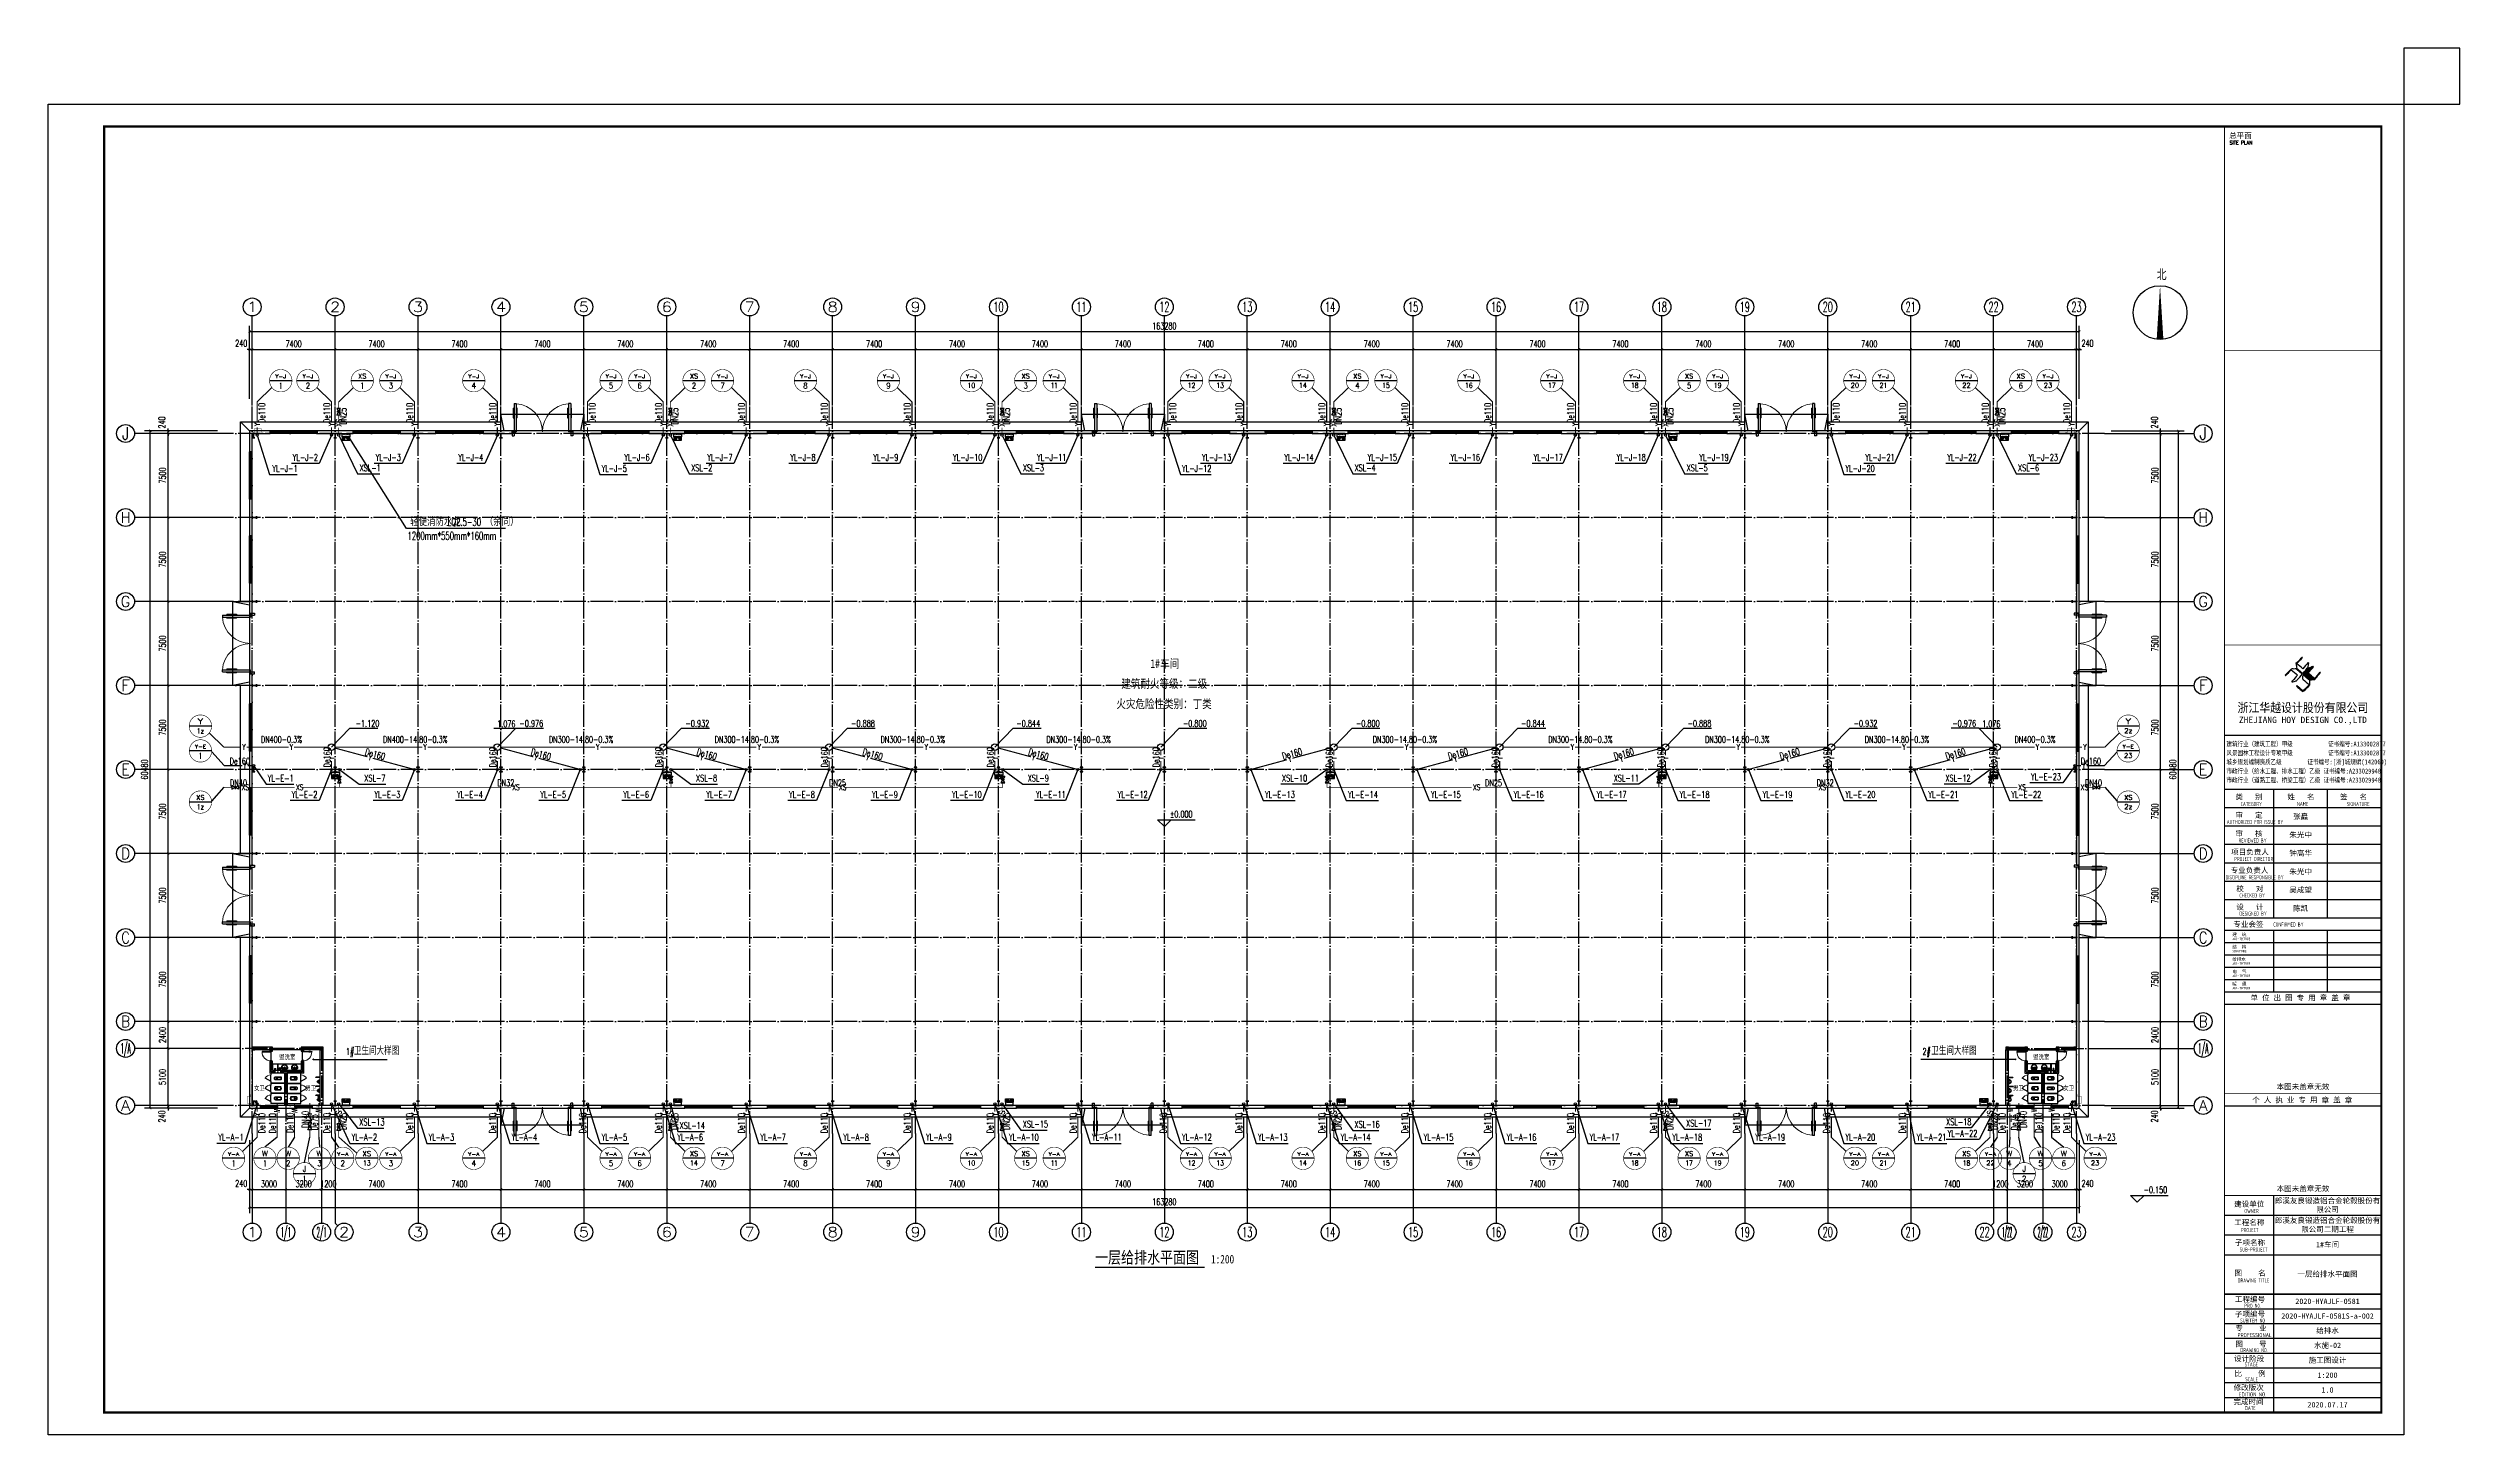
# Model space of a CAD drawing. Extents: x 12811826 to 27008858, y -1172757 to 50528.
# Drawn here: x 13328185 to 13543385, y -319043 to -195243 of the extents above; entities that cross this region are included whole.
import ezdxf
from ezdxf.enums import TextEntityAlignment as Align

# ---------------------------------------------------------------- set-up
doc = ezdxf.new("R2010")
doc.units = 0
doc.header["$LTSCALE"] = 1000
doc.header["$MEASUREMENT"] = 0
doc.linetypes.add('DOTE', pattern=[2.42, 2, -0.2, 0.02, -0.2])
for name, color, linetype in [('AXIS', 3, 'Continuous'), ('AXIS_TEXT', 7, 'Continuous'), ('COLUMN', 2, 'Continuous'), ('DIM_ELEV', 3, 'Continuous'), ('DIM_LEAD', 3, 'Continuous'), ('DIM_SYMB', 3, 'Continuous'), ('DIM_消防', 3, 'Continuous'), ('DIM_雨水', 3, 'Continuous'), ('DOTE', 8, 'DOTE'), ('EQUIP_地漏', 7, 'Continuous'), ('EQUIP_消防', 7, 'Continuous'), ('HYTK-GK', 7, 'Continuous'), ('LVTRY', 6, 'Continuous'), ('PIPE-污水', 2, 'Continuous'), ('PIPE-消防', 1, 'Continuous'), ('PIPE-给水', 3, 'Continuous'), ('PIPE-雨水', 4, 'Continuous'), ('PUB_HATCH', 8, 'Continuous'), ('PUB_TEXT', 7, 'Continuous'), ('PUB_TITLE', 4, 'Continuous'), ('TEXT_污水', 7, 'Continuous'), ('TEXT_消防', 7, 'Continuous'), ('TEXT_给水', 7, 'Continuous'), ('TEXT_雨水', 7, 'Continuous'), ('TK', 4, 'Continuous'), ('TWT_LEAD', 3, 'Continuous'), ('TWT_TEXT', 7, 'Continuous'), ('VALVE_消防', 7, 'Continuous'), ('VALVE_给水', 7, 'Continuous'), ('VPIPE-消防', 1, 'Continuous'), ('VPIPE-雨水', 4, 'Continuous'), ('WALL', 9, 'Continuous'), ('WALL-PARAPET', 6, 'Continuous'), ('WELL_雨水', 4, 'Continuous'), ('WINDOW', 4, 'Continuous')]:
    doc.layers.add(name, color=color, linetype=linetype)
doc.styles.add('-宋体', font='', dxfattribs={"width": 0.8})
doc.styles.add('_TCH_AXIS', font='COMPLEX', dxfattribs={"bigfont": 'GBCBIG'})
doc.styles.add('_TCH_DIM', font='SIMPLEX', dxfattribs={"bigfont": 'GBCBIG'})
doc.styles.add('_TCH_DIM_T3', font='SIMPLEX', dxfattribs={"width": 0.705882, "bigfont": 'GBCBIG'})
doc.styles.add('_TWT_CIRCLE', font='COMPLEX', dxfattribs={"width": 1.1, "height": 3, "bigfont": 'HZTXT'})
doc.styles.add('_TWT_PIPEDN', font='SIMPLEX', dxfattribs={"width": 0.8, "height": 3, "bigfont": 'HZTXT'})
doc.styles.add('_TWT_PIPETEXT', font='COMPLEX', dxfattribs={"width": 0.8, "height": 2.5, "bigfont": 'HZTXT'})
doc.styles.add('_TWT_SERIAL', font='COMPLEX', dxfattribs={"width": 0.8, "height": 3, "bigfont": 'HZTXT'})
doc.styles.add('COMPLEX', font='COMPLEX')
doc.styles.add('HT', font='simhei.ttf', dxfattribs={"width": 0.8})
doc.styles.add('ROMANS', font='romans', dxfattribs={"width": 0.65, "height": 231.275})
doc.styles.add('TSSD_REIN', font='tssdeng.shx', dxfattribs={"width": 0.7, "bigfont": 'tssdchn.shx'})
doc.styles.add('YAYA', font='', dxfattribs={"width": 0.8, "height": 1})
doc.styles.add('图签宋体', font='', dxfattribs={"height": 300})
doc.styles.add('图签黑体', font='simhei.ttf', dxfattribs={"height": 550})
doc.styles.get('-宋体').set_extended_font_data('SimSun')
doc.styles.get('YAYA').set_extended_font_data('SimSun')
doc.styles.get('图签宋体').set_extended_font_data('NSimSun')
doc.dimstyles.new('_TCH_ARCH&&200', dxfattribs={"dimtxt": 595, "dimasz": 200, "dimexe": 500, "dimexo": 600, "dimgap": 200, "dimtad": 1, "dimdec": 0, "dimzin": 0, "dimdsep": 46, "dimtxsty": '_TCH_DIM_T3', "dimblk": 'ARCHTICK', "dimcen": 0.09, "dimclrt": 7, "dimazin": 2, "dimtfac": 1, "dimtdec": 0, "dimtix": 1, "dimtmove": 2, "dimatfit": 3, "dimfxl": 0, "dimtolj": 1, "dimtzin": 0, "dimarcsym": 0})

msp = doc.modelspace()

# ---------------------------------------------------------------- texts
at = {"layer": 'DIM_消防', "color": 7, "style": '_TWT_CIRCLE'}
for s, height, p, p2 in [('Y-J', 319.91, (13348448.2, -224706.8), (13349420.1, -224706.8)), ('1', 533.3, (13348808.4, -225645.2), (13349059.8, -225645.2)), ('Y-J', 319.91, (13350874.6, -224706.8), (13351846.5, -224706.8)), ('2', 517.5, (13351170.8, -225631.6), (13351550.3, -225631.6)), ('XS', 423.95, (13355831.6, -224727.6), (13356586.6, -224727.6)), ('1', 533.3, (13356083.4, -225645.2), (13356334.8, -225645.2)), ('Y-J', 319.91, (13358274.6, -224706.8), (13359246.5, -224706.8)), ('3', 517.5, (13358570.8, -225631.6), (13358950.3, -225631.6)), ('Y-J', 319.91, (13365674.6, -224706.8), (13366646.5, -224706.8)), ('4', 509.7, (13365947, -225625), (13366374.2, -225625)), ('Y-J', 319.91, (13377923.2, -224706.8), (13378895.1, -224706.8)), ('5', 517.5, (13378219.4, -225631.6), (13378598.9, -225631.6)), ('Y-J', 319.91, (13380474.6, -224706.8), (13381446.5, -224706.8)), ('6', 517.5, (13380770.8, -225631.6), (13381150.3, -225631.6)), ('XS', 423.95, (13385431.6, -224727.6), (13386186.6, -224727.6)), ('2', 517.5, (13385619.4, -225631.6), (13385998.9, -225631.6)), ('Y-J', 319.91, (13387874.6, -224706.8), (13388846.5, -224706.8)), ('7', 517.5, (13388170.8, -225631.6), (13388550.3, -225631.6)), ('Y-J', 319.91, (13395274.6, -224706.8), (13396246.5, -224706.8)), ('8', 517.5, (13395570.8, -225631.6), (13395950.3, -225631.6)), ('Y-J', 319.91, (13402673, -224706.8), (13403644.9, -224706.8)), ('9', 517.5, (13402969.2, -225631.6), (13403348.7, -225631.6)), ('Y-J', 319.91, (13410074.6, -224706.8), (13411046.5, -224706.8)), ('10', 448.85, (13410219.7, -225573.7), (13410901.5, -225573.7)), ('XS', 423.95, (13415031.6, -224727.6), (13415786.6, -224727.6)), ('3', 517.5, (13415219.4, -225631.6), (13415598.9, -225631.6)), ('Y-J', 319.91, (13417474.6, -224706.8), (13418446.5, -224706.8)), ('11', 473.59, (13417662.9, -225594.4), (13418258.3, -225594.4)), ('Y-J', 319.91, (13429723.2, -224706.8), (13430695.1, -224706.8)), ('12', 448.85, (13429868.2, -225573.7), (13430550, -225573.7)), ('Y-J', 319.91, (13432274.6, -224706.8), (13433246.5, -224706.8)), ('13', 448.85, (13432419.7, -225573.7), (13433101.5, -225573.7)), ('Y-J', 319.91, (13439674.6, -224706.8), (13440646.5, -224706.8)), ('14', 438.86, (13439804.3, -225565.4), (13440516.9, -225565.4)), ('XS', 423.95, (13444631.6, -224727.6), (13445386.6, -224727.6)), ('4', 509.7, (13444795.5, -225625), (13445222.7, -225625)), ('Y-J', 319.91, (13447074.6, -224706.8), (13448046.5, -224706.8)), ('15', 448.85, (13447219.7, -225573.7), (13447901.5, -225573.7)), ('Y-J', 319.91, (13454474.6, -224706.8), (13455446.5, -224706.8)), ('16', 448.85, (13454619.7, -225573.7), (13455301.5, -225573.7)), ('Y-J', 319.91, (13461874.6, -224706.8), (13462846.5, -224706.8)), ('17', 448.85, (13462019.7, -225573.7), (13462701.5, -225573.7)), ('Y-J', 319.91, (13469274.6, -224706.8), (13470246.5, -224706.8)), ('18', 448.85, (13469419.7, -225573.7), (13470101.5, -225573.7)), ('XS', 423.95, (13474231.6, -224727.6), (13474986.6, -224727.6)), ('5', 517.5, (13474419.4, -225631.6), (13474798.9, -225631.6)), ('Y-J', 319.91, (13476674.6, -224706.8), (13477646.5, -224706.8)), ('19', 448.85, (13476819.7, -225573.7), (13477501.5, -225573.7)), ('Y-J', 319.91, (13488923.2, -224706.8), (13489895.1, -224706.8)), ('20', 423.95, (13489031.6, -225553.2), (13489786.6, -225553.2)), ('Y-J', 319.91, (13491474.6, -224706.8), (13492446.5, -224706.8)), ('21', 448.85, (13491619.7, -225573.7), (13492301.5, -225573.7)), ('Y-J', 319.91, (13498874.6, -224706.8), (13499846.5, -224706.8)), ('22', 423.95, (13498983.1, -225553.2), (13499738.1, -225553.2)), ('XS', 423.95, (13503831.6, -224727.6), (13504586.6, -224727.6)), ('6', 517.5, (13504019.4, -225631.6), (13504398.9, -225631.6)), ('Y-J', 319.91, (13506149.6, -224706.8), (13507121.5, -224706.8)), ('23', 423.95, (13506258.1, -225553.2), (13507013.1, -225553.2)), ('Y', 497, (13341516.9, -255580.7), (13342011.5, -255580.7)), ('1z', 458.82, (13341439.7, -256423.2), (13342088.6, -256423.2)), ('2z', 433.87, (13513441.9, -256402.5), (13514169.2, -256402.5)), ('Y', 497, (13513558.2, -255580.7), (13514052.8, -255580.7)), ('Y-E', 302.56, (13341273.6, -257757.8), (13342272, -257757.8)), ('1', 533.3, (13341647.1, -258700.2), (13341898.5, -258700.2)), ('Y-E', 302.56, (13513297.7, -257757.8), (13514296.1, -257757.8)), ('23', 423.95, (13513419.4, -258608.1), (13514174.4, -258608.1)), ('XS', 423.95, (13341386.6, -262349.4), (13342141.7, -262349.4)), ('XS', 423.95, (13513428, -262349.4), (13514183.1, -262349.4)), ('1z', 458.82, (13341439.7, -263203.9), (13342088.6, -263203.9)), ('2z', 433.87, (13513441.9, -263183.2), (13514169.2, -263183.2)), ('Y-A', 296.03, (13344220.7, -294130.7), (13345228.6, -294130.7)), ('1', 533.3, (13344598.9, -295074.6), (13344850.4, -295074.6)), ('W', 483.2, (13347245.7, -294166.8), (13347802.5, -294166.8)), ('1', 533.3, (13347398.4, -295074.6), (13347649.9, -295074.6)), ('W', 483.2, (13349319.5, -294166.8), (13349876.3, -294166.8)), ('2', 517.5, (13349408.1, -295061), (13349787.6, -295061)), ('W', 483.2, (13352112.4, -294166.8), (13352669.2, -294166.8)), ('3', 517.5, (13352201, -295061), (13352580.5, -295061)), ('Y-A', 296.03, (13353961.8, -294130.7), (13354969.7, -294130.7)), ('2', 517.5, (13354276, -295061), (13354655.4, -295061)), ('XS', 423.95, (13356241.5, -294156.9), (13356996.5, -294156.9)), ('13', 448.85, (13356278.1, -295003.1), (13356959.9, -295003.1)), ('Y-A', 296.03, (13358256.6, -294130.7), (13359264.5, -294130.7)), ('3', 517.5, (13358570.8, -295061), (13358950.3, -295061)), ('Y-A', 296.03, (13365656.6, -294130.7), (13366664.5, -294130.7)), ('4', 509.7, (13365947, -295054.4), (13366374.2, -295054.4)), ('Y-A', 296.03, (13377905.2, -294130.7), (13378913.1, -294130.7)), ('5', 517.5, (13378219.4, -295061), (13378598.9, -295061)), ('Y-A', 296.03, (13380456.6, -294130.7), (13381464.5, -294130.7)), ('6', 517.5, (13380770.8, -295061), (13381150.3, -295061)), ('XS', 423.95, (13385431.6, -294156.9), (13386186.6, -294156.9)), ('14', 438.86, (13385452.8, -294994.8), (13386165.4, -294994.8)), ('Y-A', 296.03, (13387856.6, -294130.7), (13388864.5, -294130.7)), ('7', 517.5, (13388170.8, -295061), (13388550.3, -295061)), ('Y-A', 296.03, (13395256.6, -294130.7), (13396264.5, -294130.7)), ('8', 517.5, (13395570.8, -295061), (13395950.3, -295061)), ('Y-A', 296.03, (13402655, -294130.7), (13403662.9, -294130.7)), ('9', 517.5, (13402969.2, -295061), (13403348.7, -295061)), ('Y-A', 296.03, (13410056.6, -294130.7), (13411064.5, -294130.7)), ('10', 448.85, (13410219.7, -295003.1), (13410901.5, -295003.1)), ('XS', 423.95, (13415031.6, -294156.9), (13415786.6, -294156.9)), ('15', 448.85, (13415068.2, -295003.1), (13415750, -295003.1)), ('Y-A', 296.03, (13417456.6, -294130.7), (13418464.5, -294130.7)), ('11', 473.59, (13417662.9, -295023.8), (13418258.3, -295023.8)), ('Y-A', 296.03, (13429705.2, -294130.7), (13430713.1, -294130.7)), ('12', 448.85, (13429868.2, -295003.1), (13430550, -295003.1)), ('Y-A', 296.03, (13432256.6, -294130.7), (13433264.5, -294130.7)), ('13', 448.85, (13432419.7, -295003.1), (13433101.5, -295003.1)), ('Y-A', 296.03, (13439656.6, -294130.7), (13440664.5, -294130.7)), ('14', 438.86, (13439804.3, -294994.8), (13440516.9, -294994.8)), ('XS', 423.95, (13444631.6, -294156.9), (13445386.6, -294156.9)), ('16', 448.85, (13444668.2, -295003.1), (13445350, -295003.1)), ('Y-A', 296.03, (13447056.6, -294130.7), (13448064.5, -294130.7)), ('15', 448.85, (13447219.7, -295003.1), (13447901.5, -295003.1)), ('Y-A', 296.03, (13454456.6, -294130.7), (13455464.5, -294130.7)), ('16', 448.85, (13454619.7, -295003.1), (13455301.5, -295003.1)), ('Y-A', 296.03, (13461856.6, -294130.7), (13462864.5, -294130.7)), ('17', 448.85, (13462019.7, -295003.1), (13462701.5, -295003.1)), ('Y-A', 296.03, (13469256.6, -294130.7), (13470264.5, -294130.7)), ('18', 448.85, (13469419.7, -295003.1), (13470101.5, -295003.1)), ('XS', 423.95, (13474231.6, -294156.9), (13474986.6, -294156.9)), ('17', 448.85, (13474268.2, -295003.1), (13474950, -295003.1)), ('Y-A', 296.03, (13476656.6, -294130.7), (13477664.5, -294130.7)), ('19', 448.85, (13476819.7, -295003.1), (13477501.5, -295003.1)), ('Y-A', 296.03, (13488905.2, -294130.7), (13489913.1, -294130.7)), ('20', 423.95, (13489031.6, -294982.5), (13489786.6, -294982.5)), ('Y-A', 296.03, (13491456.6, -294130.7), (13492464.5, -294130.7)), ('21', 448.85, (13491619.7, -295003.1), (13492301.5, -295003.1)), ('XS', 423.95, (13498983.1, -294156.9), (13499738.1, -294156.9)), ('18', 448.85, (13499019.7, -295003.1), (13499701.5, -295003.1)), ('Y-A', 296.03, (13501003.3, -294130.7), (13502011.2, -294130.7)), ('22', 423.95, (13501129.7, -294982.5), (13501884.8, -294982.5)), ('W', 483.2, (13502900.5, -294166.8), (13503457.3, -294166.8)), ('4', 509.7, (13502965.3, -295054.4), (13503392.5, -295054.4)), ('W', 483.2, (13505693.4, -294166.8), (13506250.2, -294166.8)), ('5', 517.5, (13505782.1, -295061), (13506161.6, -295061)), ('W', 483.2, (13507767.2, -294166.8), (13508324, -294166.8)), ('6', 517.5, (13507855.8, -295061), (13508235.3, -295061)), ('Y-A', 296.03, (13510341.1, -294130.7), (13511349, -294130.7)), ('23', 423.95, (13510467.5, -294982.5), (13511222.6, -294982.5)), ('J', 527.7, (13350898.4, -295553.1), (13351202.5, -295553.1)), ('1', 533.3, (13350924.7, -296454.2), (13351176.2, -296454.2)), ('2', 517.5, (13504329.5, -296440.6), (13504709, -296440.6)), ('J', 527.7, (13504367.2, -295553.1), (13504671.3, -295553.1))]:
    msp.add_text(s, height=height, dxfattribs=at).set_placement(p, p2, align=Align.FIT)
at = {"layer": 'PUB_TEXT', "style": '_TCH_DIM'}
for s, height, p in [('北', 964.5, (13516349.6, -215954.3)), ('卫生间大样图', 675.18, (13355454.1, -285114)), ('卫生间大样图', 675.18, (13496223.1, -285114))]:
    msp.add_text(s, height=height, dxfattribs=at).set_placement(p)
at = {"layer": 'PUB_TEXT'}
for s, height, style, width, p in [('建筑耐火等级：二级', 759.49, 'YAYA', 0.8, (13423945.2, -252366.3)), ('1#', 759.49, 'YAYA', 0.8, (13426551.1, -250566.3)), ('车间', 759.49, 'YAYA', 0.8, (13427415.2, -250566.3)), ('火灾危险性类别：丁类', 759.49, 'YAYA', 0.8, (13423503, -254166.3)), ('%%P0.000', 595, '_TCH_DIM', 0.705882, (13428284.8, -263925.2)), ('盥洗室', 425.32, 'YAYA', 0.8, (13348801, -285529.7)), ('1#', 595, '_TCH_DIM', 0.705882, (13354754.1, -285114)), ('2#', 595, '_TCH_DIM', 0.705882, (13495443.1, -285114)), ('盥洗室', 425.32, 'YAYA', 0.8, (13505324, -285529.7)), ('女卫', 425.32, 'YAYA', 0.8, (13346552.1, -288298.7)), ('男卫', 425.32, 'YAYA', 0.8, (13351134.6, -288298.7)), ('男卫', 425.32, 'YAYA', 0.8, (13503515.6, -288298.7)), ('女卫', 425.32, 'YAYA', 0.8, (13508008.3, -288298.7)), ('-0.150', 595, '_TCH_DIM', 0.705882, (13515187.8, -297470)), ('一层给排水平面图', 1063.29, 'YAYA', 0.8, (13421601.5, -303737.2)), ('1:200', 759.49, 'YAYA', 0.8, (13431949.7, -303743.1))]:
    msp.add_text(s, height=height, dxfattribs=dict(at, style=style, width=width)).set_placement(p)
at = {"layer": 'TEXT_污水', "style": '_TWT_PIPETEXT', "width": 0.64}
for rotation, p in [(270, (13348356.2, -289881.5)), (270, (13349913.5, -289893.1)), (270, (13352079.6, -289904.7)), (90, (13503490.1, -290240)), (90, (13505656.2, -290228.4)), (90, (13507213.5, -290216.8))]:
    msp.add_text('W', height=500, rotation=rotation, dxfattribs=at).set_placement(p)
at = {"layer": 'TEXT_污水', "linetype": 'Continuous', "style": '_TWT_PIPEDN', "width": 0.64}
for s, p in [('De110', (13350063.5, -292090.7)), ('De110', (13506106.2, -292090.7)), ('De110', (13348506.2, -292133)), ('De75', (13352229.6, -291864.7)), ('De75', (13503940.1, -291864.7)), ('De110', (13507663.5, -292133))]:
    msp.add_text(s, height=600, rotation=90, dxfattribs=at).set_placement(p)
at = {"layer": 'TEXT_消防', "linetype": 'Continuous', "style": '_TWT_PIPEDN', "width": 0.64}
for p in [(13354804.4, -228866.2), (13384404.4, -228866.2), (13414004.4, -228866.2), (13443604.4, -228866.2), (13473204.4, -228866.2), (13502804.4, -228866.2), (13354804.4, -291828), (13384404.4, -291828), (13414004.4, -291828), (13443604.4, -291828), (13473204.4, -291828), (13502165.3, -291828)]:
    msp.add_text('DN25', height=600, rotation=90, dxfattribs=at).set_placement(p)
at = {"layer": 'TEXT_消防', "style": '_TWT_PIPETEXT', "width": 0.64}
for p in [(13354354.4, -229028.1), (13383954.4, -229028.1), (13413554.4, -229028.1), (13443154.4, -229028.1), (13472754.4, -229028.1), (13502354.4, -229028.1), (13354354.4, -290776.1), (13383954.4, -290776.1), (13413554.4, -290776.1), (13443154.4, -290776.1), (13472754.4, -290776.1), (13501715.3, -290776.1)]:
    msp.add_text('XS', height=500, rotation=90, dxfattribs=at).set_placement(p)
at = {"layer": 'TEXT_消防', "linetype": 'Continuous', "style": '_TWT_PIPEDN', "width": 0.64}
for s, p in [('DN40', (13344401.1, -261134.2)), ('DN32', (13368260, -261134.2)), ('DN25', (13397860, -261134.2)), ('DN25', (13456403.4, -261134.2)), ('DN32', (13486003.4, -261134.2)), ('DN40', (13509948.8, -261134.2))]:
    msp.add_text(s, height=600, dxfattribs=at).set_placement(p)
at = {"layer": 'TEXT_消防', "style": '_TWT_PIPETEXT', "width": 0.64}
for p in [(13345444.4, -261484.2), (13350287.6, -261484.2), (13369587.4, -261484.2), (13398751.7, -261484.2), (13455315.7, -261484.2), (13486163.8, -261484.2), (13503996.4, -261484.2), (13509562, -261484.2)]:
    msp.add_text('XS', height=500, dxfattribs=at).set_placement(p)
at = {"layer": 'TEXT_给水', "linetype": 'Continuous', "style": '_TWT_PIPEDN', "width": 0.64}
for p in [(13351429.2, -291652.9), (13504740.5, -291652.9)]:
    msp.add_text('DN40', height=600, rotation=90, dxfattribs=at).set_placement(p)
at = {"layer": 'TEXT_雨水', "linetype": 'Continuous', "style": '_TWT_PIPEDN', "width": 0.64}
for s, rotation, p in [('De110', 90, (13347550.3, -228716)), ('De110', 90, (13353344.4, -228716)), ('De110', 90, (13360744.4, -228716)), ('De110', 90, (13368144.4, -228716)), ('De110', 90, (13377025.3, -228716)), ('De110', 90, (13382944.4, -228716)), ('De110', 90, (13390344.4, -228716)), ('De110', 90, (13397744.4, -228716)), ('De110', 90, (13405142.7, -228716)), ('De110', 90, (13412544.4, -228716)), ('De110', 90, (13419944.4, -228716)), ('De110', 90, (13428825.3, -228716)), ('De110', 90, (13434744.4, -228716)), ('De110', 90, (13442144.4, -228716)), ('De110', 90, (13449544.4, -228716)), ('De110', 90, (13456944.4, -228716)), ('De110', 90, (13464344.4, -228716)), ('De110', 90, (13471744.4, -228716)), ('De110', 90, (13479144.4, -228716)), ('De110', 90, (13488025.3, -228716)), ('De110', 90, (13493944.4, -228716)), ('De110', 90, (13501344.4, -228716)), ('De110', 90, (13508619.4, -228716)), ('De160', 90, (13353365.3, -259456.8)), ('De160', 344.875993, (13356405.9, -258334.2)), ('De160', 90, (13368165.3, -259456.8)), ('De160', 344.875993, (13371205.9, -258334.2)), ('De160', 90, (13382965.3, -259456.8)), ('De160', 344.875993, (13386005.9, -258334.2)), ('De160', 90, (13397765.3, -259456.8)), ('De160', 344.875993, (13400805.9, -258334.2)), ('De160', 90, (13412565.3, -259456.8)), ('De160', 344.875993, (13415605.9, -258334.2)), ('De160', 90, (13427365.3, -259456.8)), ('De160', 15.124007, (13438392.8, -258758.8)), ('De160', 90, (13442804.4, -259456.8)), ('De160', 15.124007, (13453192.8, -258758.8)), ('De160', 90, (13457604.4, -259456.8)), ('De160', 15.124007, (13467992.8, -258758.8)), ('De160', 90, (13472404.4, -259456.8)), ('De160', 15.124007, (13482792.8, -258758.8)), ('De160', 90, (13487204.4, -259456.8)), ('De160', 15.124007, (13497592.8, -258758.8)), ('De160', 90, (13502004.4, -259456.8)), ('De110', 90, (13347550.3, -292124.4)), ('De110', 90, (13353339, -292124.4)), ('De110', 90, (13360739, -292124.4)), ('De110', 90, (13368139, -292124.4)), ('De110', 90, (13376178, -292124.4)), ('De110', 90, (13382939, -292124.4)), ('De110', 90, (13390339, -292124.4)), ('De110', 90, (13397739, -292124.4)), ('De110', 90, (13405137.3, -292124.4)), ('De110', 90, (13412539, -292124.4)), ('De110', 90, (13419939, -292124.4)), ('De110', 90, (13427978, -292124.4)), ('De110', 90, (13434739, -292124.4)), ('De110', 90, (13442139, -292124.4)), ('De110', 90, (13449539, -292124.4)), ('De110', 90, (13456939, -292124.4)), ('De110', 90, (13464339, -292124.4)), ('De110', 90, (13471739, -292124.4)), ('De110', 90, (13479139, -292124.4)), ('De110', 90, (13487178, -292124.4)), ('De110', 90, (13493939, -292124.4)), ('De110', 90, (13502833.5, -292124.4)), ('De110', 90, (13508614, -292124.4))]:
    msp.add_text(s, height=600, rotation=rotation, dxfattribs=at).set_placement(p)
at = {"layer": 'TEXT_雨水', "style": '_TWT_PIPETEXT', "width": 0.64}
for rotation, p in [(90, (13347079.4, -228989.6)), (90, (13353715.3, -228989.6)), (90, (13361115.3, -228989.6)), (90, (13368515.3, -228989.6)), (90, (13376554.4, -228989.6)), (90, (13383315.3, -228989.6)), (90, (13390715.3, -228989.6)), (90, (13398115.3, -228989.6)), (90, (13405513.7, -228989.6)), (90, (13412915.3, -228989.6)), (90, (13420315.3, -228989.6)), (90, (13428354.4, -228989.6)), (90, (13435115.3, -228989.6)), (90, (13442515.3, -228989.6)), (90, (13449915.3, -228989.6)), (90, (13457315.3, -228989.6)), (90, (13464715.3, -228989.6)), (90, (13472115.3, -228989.6)), (90, (13479515.3, -228989.6)), (90, (13487554.4, -228989.6)), (90, (13494315.3, -228989.6)), (90, (13501715.3, -228989.6)), (90, (13508990.3, -228989.6)), (90, (13353715.3, -258780.2)), (344.875993, (13356703.6, -258777.3)), (90, (13368515.3, -258780.2)), (344.875993, (13371503.6, -258777.3)), (90, (13383315.3, -258780.2)), (344.875993, (13386303.6, -258777.3)), (90, (13398115.3, -258780.2)), (344.875993, (13401103.6, -258777.3)), (90, (13412915.3, -258780.2)), (344.875993, (13415903.6, -258777.3)), (90, (13427715.3, -258780.2)), (15.124007, (13438894.4, -258985.8)), (90, (13443154.4, -258780.2)), (15.124007, (13453694.4, -258985.8)), (90, (13457954.4, -258780.2)), (15.124007, (13468494.4, -258985.8)), (90, (13472754.4, -258780.2)), (15.124007, (13483294.4, -258985.8)), (90, (13487554.4, -258780.2)), (15.124007, (13498094.4, -258985.8)), (90, (13502354.4, -258780.2)), (90, (13347079.4, -290586)), (90, (13353715.3, -290586)), (90, (13361115.3, -290586)), (90, (13368515.3, -290586)), (90, (13376554.4, -290586)), (90, (13383315.3, -290586)), (90, (13390715.3, -290586)), (90, (13398115.3, -290586)), (90, (13405513.7, -290586)), (90, (13412915.3, -290586)), (90, (13420315.3, -290586)), (90, (13428354.4, -290586)), (90, (13435115.3, -290586)), (90, (13442515.3, -290586)), (90, (13449915.3, -290586)), (90, (13457315.3, -290586)), (90, (13464715.3, -290586)), (90, (13472115.3, -290586)), (90, (13479515.3, -290586)), (90, (13487554.4, -290586)), (90, (13494315.3, -290586)), (90, (13502354.4, -290586)), (90, (13508990.3, -290586))]:
    msp.add_text('Y', height=500, rotation=rotation, dxfattribs=at).set_placement(p)
for p in [(13345495.4, -257893.1), (13349741.4, -257893.1), (13361665.9, -257893.1), (13377077.1, -257893.1), (13391479.1, -257893.1), (13406380.1, -257893.1), (13419712.7, -257893.1), (13449250.3, -257893.1), (13464050.3, -257893.1), (13478850.3, -257893.1), (13493650.3, -257893.1), (13505538.8, -257893.1), (13509784.8, -257893.1), (13345593.2, -259549.4), (13509687, -259549.4)]:
    msp.add_text('Y', height=500, dxfattribs=at).set_placement(p)
at = {"layer": 'TEXT_雨水', "linetype": 'Continuous', "style": '_TWT_PIPEDN', "width": 0.64}
for p in [(13344375.8, -259199.4), (13509566.5, -259199.4)]:
    msp.add_text('De160', height=600, dxfattribs=at).set_placement(p)
at = {"layer": 'TWT_TEXT'}
for s, height, style, width, p in [('YL-J-2', 600, '_TWT_SERIAL', 0.64, (13350005, -232075.5)), ('XSL-1', 600, '_TWT_SERIAL', 0.64, (13355967.3, -233012.9, 3000)), ('YL-J-3', 600, '_TWT_SERIAL', 0.64, (13357405, -232075.5)), ('YL-J-4', 600, '_TWT_SERIAL', 0.64, (13364769.1, -232075.5)), ('YL-J-6', 600, '_TWT_SERIAL', 0.64, (13379605, -232075.5)), ('XSL-2', 600, '_TWT_SERIAL', 0.64, (13385562.2, -233012.9, 3000)), ('YL-J-7', 600, '_TWT_SERIAL', 0.64, (13387005, -232075.5)), ('YL-J-8', 600, '_TWT_SERIAL', 0.64, (13394405, -232075.5)), ('YL-J-9', 600, '_TWT_SERIAL', 0.64, (13401803.3, -232075.5)), ('YL-J-10', 600, '_TWT_SERIAL', 0.64, (13408934.4, -232075.5)), ('XSL-3', 600, '_TWT_SERIAL', 0.64, (13415162.2, -233012.9, 3000)), ('YL-J-11', 600, '_TWT_SERIAL', 0.64, (13416425, -232075.5)), ('YL-J-13', 600, '_TWT_SERIAL', 0.64, (13431134.4, -232075.5)), ('YL-J-14', 600, '_TWT_SERIAL', 0.64, (13438498, -232075.5)), ('XSL-4', 600, '_TWT_SERIAL', 0.64, (13444760.4, -233012.9, 3000)), ('YL-J-15', 600, '_TWT_SERIAL', 0.64, (13445934.4, -232075.5)), ('YL-J-16', 600, '_TWT_SERIAL', 0.64, (13453334.4, -232075.5)), ('YL-J-17', 600, '_TWT_SERIAL', 0.64, (13460734.4, -232075.5)), ('YL-J-18', 600, '_TWT_SERIAL', 0.64, (13468134.4, -232075.5)), ('XSL-5', 600, '_TWT_SERIAL', 0.64, (13474397, -233012.9, 3000)), ('YL-J-19', 600, '_TWT_SERIAL', 0.64, (13475534.4, -232075.5)), ('YL-J-21', 600, '_TWT_SERIAL', 0.64, (13490334.4, -232075.5)), ('YL-J-22', 600, '_TWT_SERIAL', 0.64, (13497643.4, -232075.5)), ('XSL-6', 600, '_TWT_SERIAL', 0.64, (13503962.2, -233012.9, 3000)), ('YL-J-23', 600, '_TWT_SERIAL', 0.64, (13504918.4, -232075.5)), ('YL-J-1', 600, '_TWT_SERIAL', 0.64, (13348186.9, -233069.3)), ('YL-J-5', 600, '_TWT_SERIAL', 0.64, (13377570.5, -233069.3)), ('YL-J-12', 600, '_TWT_SERIAL', 0.64, (13429366.8, -233069.3)), ('YL-J-20', 600, '_TWT_SERIAL', 0.64, (13488566.3, -233069.3)), ('1200mm*550mm*160mm', 700, '_TWT_PIPEDN', 0.64, (13360250.4, -239130)), ('轻便消防水龙', 700, '_TWT_PIPEDN', 0.8, (13360474.7, -237892.4)), ('LQ2.5-30', 700, '_TWT_PIPEDN', 0.64, (13363834.7, -237892.4)), ('（余同）', 700, '_TWT_PIPEDN', 0.8, (13367141.3, -237892.4)), ('-1.120', 600, '_TWT_SERIAL', 0.64, (13355618.9, -255831.4)), ('1.076', 595, '_TCH_AXIS', 0.705882, (13368253.2, -255866.1)), ('-0.976', 600, '_TWT_SERIAL', 0.64, (13370236, -255831.4)), ('-0.932', 600, '_TWT_SERIAL', 0.64, (13385054.3, -255831.4)), ('-0.888', 600, '_TWT_SERIAL', 0.64, (13399836, -255831.4)), ('-0.844', 600, '_TWT_SERIAL', 0.64, (13414581.2, -255831.4)), ('-0.800', 600, '_TWT_SERIAL', 0.64, (13429436, -255831.4)), ('-0.800', 600, '_TWT_SERIAL', 0.64, (13444875.1, -255831.4)), ('-0.844', 600, '_TWT_SERIAL', 0.64, (13459620.2, -255831.4)), ('-0.888', 600, '_TWT_SERIAL', 0.64, (13474475.1, -255831.4)), ('-0.932', 600, '_TWT_SERIAL', 0.64, (13489293.4, -255831.4)), ('-0.976', 600, '_TWT_SERIAL', 0.64, (13498103.9, -255831.4)), ('1.076', 595, '_TCH_AXIS', 0.705882, (13500763.6, -255866.1)), ('DN400-0.3%', 595, '_TCH_DIM', 0.705882, (13347172.8, -257255.3)), ('DN400-14.80-0.3%', 595, '_TCH_DIM', 0.705882, (13358064.8, -257255.3)), ('DN300-14.80-0.3%', 595, '_TCH_DIM', 0.705882, (13372864.8, -257255.3)), ('DN300-14.80-0.3%', 595, '_TCH_DIM', 0.705882, (13387664.8, -257255.3)), ('DN300-14.80-0.3%', 595, '_TCH_DIM', 0.705882, (13402464.8, -257255.3, -3000)), ('DN300-14.80-0.3%', 595, '_TCH_DIM', 0.705882, (13417264.8, -257255.3)), ('DN300-14.80-0.3%', 595, '_TCH_DIM', 0.705882, (13446385.3, -257255.3)), ('DN300-14.80-0.3%', 595, '_TCH_DIM', 0.705882, (13462041, -257255.3)), ('DN300-14.80-0.3%', 595, '_TCH_DIM', 0.705882, (13476042.5, -257255.3)), ('DN300-14.80-0.3%', 595, '_TCH_DIM', 0.705882, (13490290.9, -257255.3)), ('DN400-0.3%', 595, '_TCH_DIM', 0.705882, (13503656.6, -257255.3)), ('YL-E-1', 600, '_TWT_SERIAL', 0.64, (13347775.9, -260723.4)), ('XSL-7', 600, '_TWT_SERIAL', 0.64, (13356394.1, -260714.8)), ('XSL-8', 600, '_TWT_SERIAL', 0.64, (13385994.1, -260714.8)), ('XSL-9', 600, '_TWT_SERIAL', 0.64, (13415594.1, -260714.8)), ('XSL-10', 600, '_TWT_SERIAL', 0.64, (13438285.3, -260714.8)), ('XSL-11', 600, '_TWT_SERIAL', 0.64, (13467885.3, -260714.8, -3000)), ('XSL-12', 600, '_TWT_SERIAL', 0.64, (13497485.3, -260714.8, -3000)), ('YL-E-23', 600, '_TWT_SERIAL', 0.64, (13505128.1, -260590.8)), ('YL-E-2', 600, '_TWT_SERIAL', 0.64, (13349897.2, -262180.2)), ('YL-E-3', 600, '_TWT_SERIAL', 0.64, (13357297.2, -262180.2, 3000)), ('YL-E-4', 600, '_TWT_SERIAL', 0.64, (13364661.1, -262180.2, 3000)), ('YL-E-5', 600, '_TWT_SERIAL', 0.64, (13372097.2, -262180.2, 3000)), ('YL-E-6', 600, '_TWT_SERIAL', 0.64, (13379497.2, -262180.2, 3000)), ('YL-E-7', 600, '_TWT_SERIAL', 0.64, (13386897.2, -262180.2, 3000)), ('YL-E-8', 600, '_TWT_SERIAL', 0.64, (13394297.2, -262180.2, 3000)), ('YL-E-9', 600, '_TWT_SERIAL', 0.64, (13401697.2, -262180.2, 3000)), ('YL-E-10', 600, '_TWT_SERIAL', 0.64, (13408825.2, -262180.2)), ('YL-E-11', 600, '_TWT_SERIAL', 0.64, (13416316.2, -262180.2)), ('YL-E-12', 600, '_TWT_SERIAL', 0.64, (13423625.2, -262180.2)), ('YL-E-13', 600, '_TWT_SERIAL', 0.64, (13436766.2, -262180.2)), ('YL-E-14', 600, '_TWT_SERIAL', 0.64, (13444166.2, -262180.2, 3000)), ('YL-E-15', 600, '_TWT_SERIAL', 0.64, (13451566.2, -262180.2, 3000)), ('YL-E-16', 600, '_TWT_SERIAL', 0.64, (13458966.2, -262180.2, 3000)), ('YL-E-17', 600, '_TWT_SERIAL', 0.64, (13466366.2, -262180.2)), ('YL-E-18', 600, '_TWT_SERIAL', 0.64, (13473766.2, -262180.2)), ('YL-E-19', 600, '_TWT_SERIAL', 0.64, (13481166.2, -262180.2)), ('YL-E-20', 600, '_TWT_SERIAL', 0.64, (13488566.1, -262180.2)), ('YL-E-21', 600, '_TWT_SERIAL', 0.64, (13495966.2, -262180.2)), ('YL-E-22', 600, '_TWT_SERIAL', 0.64, (13503366.1, -262180.2)), ('YL-A-1', 600, '_TWT_SERIAL', 0.64, (13343351.1, -292781.2)), ('YL-A-2', 600, '_TWT_SERIAL', 0.64, (13355248.6, -292781.2)), ('XSL-13', 600, '_TWT_SERIAL', 0.64, (13355951.5, -291413.9, 3000)), ('YL-A-3', 600, '_TWT_SERIAL', 0.64, (13362129.5, -292781.2, 3000)), ('YL-A-4', 600, '_TWT_SERIAL', 0.64, (13369529, -292781.2, 3000)), ('YL-A-5', 600, '_TWT_SERIAL', 0.64, (13377568.5, -292781.2, 3000)), ('YL-A-6', 600, '_TWT_SERIAL', 0.64, (13384329.5, -292781.2)), ('XSL-14', 600, '_TWT_SERIAL', 0.64, (13384531.6, -291738, 3000)), ('YL-A-7', 600, '_TWT_SERIAL', 0.64, (13391729.5, -292781.2)), ('YL-A-8', 600, '_TWT_SERIAL', 0.64, (13399129.5, -292781.2, 3000)), ('YL-A-9', 600, '_TWT_SERIAL', 0.64, (13406527.8, -292781.2, 3000)), ('YL-A-10', 600, '_TWT_SERIAL', 0.64, (13413927.2, -292781.2, 3000)), ('XSL-15', 600, '_TWT_SERIAL', 0.64, (13415151.5, -291605.3, 3000)), ('YL-A-11', 600, '_TWT_SERIAL', 0.64, (13421327.6, -292781.2, 3000)), ('YL-A-12', 600, '_TWT_SERIAL', 0.64, (13429366.2, -292781.2, 3000)), ('YL-A-13', 600, '_TWT_SERIAL', 0.64, (13436127.2, -292781.2, 3000)), ('YL-A-14', 600, '_TWT_SERIAL', 0.64, (13443527.1, -292781.2, 3000)), ('XSL-16', 600, '_TWT_SERIAL', 0.64, (13444751.5, -291627.4, 3000)), ('YL-A-15', 600, '_TWT_SERIAL', 0.64, (13450927.2, -292781.2, 3000)), ('YL-A-16', 600, '_TWT_SERIAL', 0.64, (13458327.2, -292781.2, 3000)), ('YL-A-17', 600, '_TWT_SERIAL', 0.64, (13465727.2, -292781.2)), ('YL-A-18', 600, '_TWT_SERIAL', 0.64, (13473127.2, -292781.2, 3000)), ('XSL-17', 600, '_TWT_SERIAL', 0.64, (13474351.5, -291520.5, 3000)), ('YL-A-19', 600, '_TWT_SERIAL', 0.64, (13480527.2, -292781.2)), ('YL-A-20', 600, '_TWT_SERIAL', 0.64, (13488566.1, -292781.2)), ('YL-A-21', 600, '_TWT_SERIAL', 0.64, (13494912.9, -292781.2, 3000)), ('XSL-18', 600, '_TWT_SERIAL', 0.64, (13497551.9, -291410.3, 6000)), ('YL-A-22', 600, '_TWT_SERIAL', 0.64, (13497686, -292435.3)), ('YL-A-23', 600, '_TWT_SERIAL', 0.64, (13510002.1, -292781.2, 3000))]:
    msp.add_text(s, height=height, dxfattribs=dict(at, style=style, width=width)).set_placement(p)

# ---------------------------------------------------------------- blocks, each defined once
blk = doc.blocks.new('A$C797E1D2B')
at = {"layer": 'COLUMN'}
h = blk.add_hatch(color=256, dxfattribs=at)
h.paths.add_polyline_path([(125, 400), (250, 400), (250, 388), (130, 388), (130, 200), (125, 200)])
h.paths.add_polyline_path([(0, 400), (125, 400), (125, 200), (120, 200), (120, 388), (0, 388)])
h.paths.add_polyline_path([(0, 12), (120, 12), (120, 200), (125, 200), (125, 0), (0, 0)])
h.paths.add_polyline_path([(125, 200), (130, 200), (130, 12), (250, 12), (250, 0), (125, 0)])
blk.add_lwpolyline([(250, 0), (250, 12), (130, 12), (130, 388), (250, 388), (250, 400), (0, 400), (0, 388), (120, 388), (120, 12), (0, 12), (0, 0)], close=True, dxfattribs=at)
blk = doc.blocks.new('_AXISO')
blk.add_circle((0, 0), 0.5)
at = {"layer": 'AXIS_TEXT', "style": 'COMPLEX', "width": 1.041667}
blk.add_attdef('A', text='', height=0.56, dxfattribs=at).set_placement((-0.25, -0.28), (0.25, -0.28), align=Align.FIT)
blk = doc.blocks.new('消防软管卷盘')
blk.add_lwpolyline([(4963954, 151899), (4963954, 150312), (4964641, 150312), (4964641, 151899)], close=True)
for points, const_width in [([(4964134, 151704), (4964482, 151704)], 1), ([(4964134, 151566), (4964482, 151566)], 1), ([(4964134, 151428), (4964482, 151428)], 1), ([(4964134, 151290), (4964482, 151290)], 1), ([(4964134, 151152), (4964482, 151152)], 1), ([(4964134, 151014), (4964482, 151014)], 0.1), ([(4964134, 150876), (4964482, 150876)], 1), ([(4964134, 150738), (4964482, 150738)], 1), ([(4964150, 150600), (4964499, 150600)], 1), ([(4964150, 150462), (4964499, 150462)], 1)]:
    blk.add_lwpolyline(points, dxfattribs=dict(const_width=const_width))
for centre, start, end in [((4964134, 151636), 90, 270), ((4964134, 151360), 90, 270), ((4964482, 151498), 270, 90), ((4964482, 151222), 270, 90), ((4964134, 151084), 90, 270), ((4964134, 150808), 90, 270), ((4964150, 150532), 90, 270), ((4964482, 150946), 270, 90), ((4964499, 150670), 270, 90)]:
    blk.add_arc(centre, 69, start, end)
blk = doc.blocks.new('$TwtSys$00000546')
h = blk.add_hatch()
h.set_pattern_fill('ANSI31', color=256, scale=200, style=0)
h.set_pattern_definition([(45, (-38543.802, -6670.83), (-17.67767, 17.67767), [])])
h.paths.add_polyline_path([(-65, 174), (65, 174), (65, 44), (-65, 44)])
for points in [[(0, 344), (-198, 0), (198, 0)], [(-65, 174), (65, 174), (65, 44), (-65, 44)]]:
    blk.add_lwpolyline(points, close=True)
blk = doc.blocks.new('92623')
blk.add_lwpolyline([(8910066, 83014), (8909273, 83014), (8909273, 82670), (8910066, 82670)], close=True)
at = {"xscale": -0.5, "yscale": 0.5, "zscale": 0.5, "rotation": 89.99999999998747}
blk.add_blockref('消防软管卷盘', (8985223, 2565334), dxfattribs=at)
at = {"layer": 'EQUIP_消防', "color": 8, "rotation": 180}
for p in [(8909471, 83014), (8909868, 83014)]:
    blk.add_blockref('$TwtSys$00000546', p, dxfattribs=at)
blk = doc.blocks.new('A$C053D6479')
at = {"layer": 'PUB_TITLE'}
h = blk.add_hatch(color=256, dxfattribs=at)
h.dxf.hatch_style = 1
edge = h.paths.add_edge_path()
edge.add_spline(control_points=[(1026, 827), (1105, 920), (1188, 1008), (1266, 1102)], knot_values=[13, 13, 13, 13, 14, 14, 14, 14], degree=3, periodic=0)
edge.add_spline(control_points=[(1266, 1102), (1258, 1111), (1249, 1119), (1239, 1116)], knot_values=[12, 12, 12, 12, 13, 13, 13, 13], degree=3, periodic=0)
edge.add_spline(control_points=[(1239, 1116), (1210, 1107), (1179, 1092), (1144, 1077)], knot_values=[11, 11, 11, 11, 12, 12, 12, 12], degree=3, periodic=0)
edge.add_spline(control_points=[(1144, 1077), (1109, 1063), (1069, 1053), (1047, 1038)], knot_values=[10, 10, 10, 10, 11, 11, 11, 11], degree=3, periodic=0)
edge.add_spline(control_points=[(1047, 1038), (1028, 1026), (1007, 992), (991, 972)], knot_values=[9, 9, 9, 9, 10, 10, 10, 10], degree=3, periodic=0)
edge.add_spline(control_points=[(991, 972), (942, 913), (899, 868), (849, 810)], knot_values=[8, 8, 8, 8, 9, 9, 9, 9], degree=3, periodic=0)
edge.add_spline(control_points=[(849, 810), (842, 801), (822, 776), (822, 775)], knot_values=[7, 7, 7, 7, 8, 8, 8, 8], degree=3, periodic=0)
edge.add_spline(control_points=[(822, 775), (823, 771), (848, 752), (859, 744)], knot_values=[6, 6, 6, 6, 7, 7, 7, 7], degree=3, periodic=0)
edge.add_spline(control_points=[(859, 744), (949, 670), (1035, 592), (1122, 521)], knot_values=[5, 5, 5, 5, 6, 6, 6, 6], degree=3, periodic=0)
edge.add_spline(control_points=[(1122, 521), (1153, 527), (1185, 530), (1217, 533)], knot_values=[4, 4, 4, 4, 5, 5, 5, 5], degree=3, periodic=0)
edge.add_spline(control_points=[(1217, 533), (1246, 535), (1293, 532), (1316, 542)], knot_values=[3, 3, 3, 3, 4, 4, 4, 4], degree=3, periodic=0)
edge.add_spline(control_points=[(1316, 542), (1327, 547), (1338, 565), (1349, 579)], knot_values=[2, 2, 2, 2, 3, 3, 3, 3], degree=3, periodic=0)
edge.add_spline(control_points=[(1349, 579), (1423, 670), (1507, 759), (1572, 848)], knot_values=[1, 1, 1, 1, 2, 2, 2, 2], degree=3, periodic=0)
edge.add_spline(control_points=[(1572, 848), (1564, 852), (1561, 861), (1551, 862)], knot_values=[0, 0, 0, 0, 1, 1, 1, 1], degree=3, periodic=0)
edge.add_spline(control_points=[(1551, 862), (1469, 769), (1393, 671), (1310, 579)], knot_values=[15, 15, 15, 15, 16, 16, 16, 16], degree=3, periodic=0)
edge.add_spline(control_points=[(1310, 579), (1216, 662), (1118, 742), (1026, 827)], knot_values=[14, 14, 14, 14, 15, 15, 15, 15], degree=3, periodic=0)
at = {"layer": 'TK'}
for points, knots in [([(1031, 1298), (1066, 1286), (1054, 1262), (1045, 1224), (1036, 1188), (1031, 1158), (1024, 1121), (1020, 1104), (1017, 1085), (1012, 1071), (1004, 1052), (976, 1026), (956, 1003), (906, 946), (866, 899), (814, 839), (806, 829), (789, 806), (787, 806), (777, 804), (728, 856), (719, 864), (651, 922), (580, 978), (514, 1036), (509, 1106), (488, 1176), (479, 1247), (570, 1343), (663, 1436), (758, 1526), (764, 1523), (768, 1518), (774, 1515), (693, 1422), (599, 1343), (520, 1249), (607, 1171), (698, 1096), (789, 1021), (874, 1109), (950, 1206), (1031, 1298)], [0, 0, 0, 0, 1, 1, 1, 2, 2, 2, 3, 3, 3, 4, 4, 4, 5, 5, 5, 6, 6, 6, 7, 7, 7, 8, 8, 8, 9, 9, 9, 10, 10, 10, 11, 11, 11, 12, 12, 12, 13, 13, 13, 14, 14, 14, 14]), ([(1551, 862), (1561, 861), (1564, 852), (1572, 848), (1507, 759), (1423, 670), (1349, 579), (1338, 565), (1327, 547), (1316, 542), (1293, 532), (1246, 535), (1217, 533), (1185, 530), (1153, 527), (1122, 521), (1035, 592), (949, 670), (859, 744), (848, 752), (823, 771), (822, 775), (822, 776), (842, 801), (849, 810), (899, 868), (942, 913), (991, 972), (1007, 992), (1028, 1026), (1047, 1038), (1069, 1053), (1109, 1063), (1144, 1077), (1179, 1092), (1210, 1107), (1239, 1116), (1249, 1119), (1258, 1111), (1266, 1102), (1188, 1008), (1105, 920), (1026, 827), (1118, 742), (1216, 662), (1310, 579), (1393, 671), (1469, 769), (1551, 862)], [0, 0, 0, 0, 1, 1, 1, 2, 2, 2, 3, 3, 3, 4, 4, 4, 5, 5, 5, 6, 6, 6, 7, 7, 7, 8, 8, 8, 9, 9, 9, 10, 10, 10, 11, 11, 11, 12, 12, 12, 13, 13, 13, 14, 14, 14, 15, 15, 15, 16, 16, 16, 16]), ([(555, 949), (624, 891), (699, 833), (760, 773), (689, 691), (614, 604), (539, 517), (529, 505), (516, 487), (506, 482), (492, 475), (469, 472), (452, 467), (416, 456), (383, 448), (342, 438), (323, 433), (297, 422), (293, 440), (291, 452), (313, 470), (322, 480), (400, 566), (477, 652), (553, 736), (460, 815), (366, 894), (270, 970), (183, 883), (101, 791), (16, 703), (-18, 714), (9, 735), (28, 755), (103, 838), (192, 930), (266, 1005), (319, 1009), (387, 1005), (442, 1007), (456, 1008), (472, 1011), (485, 1007), (507, 1000), (534, 967), (555, 949)], [0, 0, 0, 0, 1, 1, 1, 2, 2, 2, 3, 3, 3, 4, 4, 4, 5, 5, 5, 6, 6, 6, 7, 7, 7, 8, 8, 8, 9, 9, 9, 10, 10, 10, 11, 11, 11, 12, 12, 12, 13, 13, 13, 14, 14, 14, 15, 15, 15, 15]), ([(1097, 490), (1100, 425), (1106, 361), (1107, 294), (1018, 207), (925, 121), (830, 33), (818, 21), (800, 0), (787, 0), (768, -1), (725, 49), (712, 60), (662, 103), (616, 143), (568, 186), (545, 207), (518, 224), (499, 250), (501, 259), (511, 261), (516, 267), (609, 192), (696, 111), (785, 33), (883, 118), (977, 208), (1070, 298), (992, 373), (892, 456), (803, 534), (791, 544), (768, 561), (766, 569), (761, 588), (776, 634), (780, 655), (785, 690), (788, 721), (795, 746), (897, 661), (998, 576), (1097, 490)], [0, 0, 0, 0, 1, 1, 1, 2, 2, 2, 3, 3, 3, 4, 4, 4, 5, 5, 5, 6, 6, 6, 7, 7, 7, 8, 8, 8, 9, 9, 9, 10, 10, 10, 11, 11, 11, 12, 12, 12, 13, 13, 13, 14, 14, 14, 14])]:
    blk.add_open_spline(points, degree=3, knots=knots, dxfattribs=at)
blk = doc.blocks.new('GeYuanFrame_14875563', base_point=(20.1, 4.5))
at = {"layer": 'PUB_TITLE'}
for points in [[(1013.1, 235.3), (1013.1, 292.7)], [(1037.1, 235.3), (1037.1, 292.7)], [(1013.1, 202.3), (1013.1, 229.8)], [(1037.1, 202.3), (1037.1, 229.8)], [(1013.1, 14.5), (1013.1, 111.3)]]:
    blk.add_lwpolyline(points, dxfattribs=at)
at = {"layer": 'TK'}
for p, q in [((991.1, 316.9), (1061.1, 316.9)), ((991.1, 284.5), (1061.1, 284.5)), ((991.1, 276.3), (1061.1, 276.3)), ((991.1, 268.1), (1061.1, 268.1)), ((991.1, 259.9), (1061.1, 259.9)), ((991.1, 251.7), (1061.1, 251.7)), ((991.1, 243.5), (1061.1, 243.5)), ((991.1, 235.3), (1061.1, 235.3)), ((991.1, 235.3), (1061.1, 235.3)), ((991.1, 102.5), (1061.1, 102.5)), ((991.1, 93.7), (1061.1, 93.7)), ((991.1, 84.9), (1013.1, 84.9)), ((991.1, 84.9), (1061.1, 84.9)), ((991.1, 67.4), (1061.1, 67.4)), ((991.1, 67.3), (1061.1, 67.3)), ((991.1, 60.8), (1061.1, 60.8)), ((991.1, 54.2), (1061.1, 54.2)), ((991.1, 47.6), (1061.1, 47.6)), ((991.1, 41), (1061.1, 41)), ((991.1, 34.4), (1061.1, 34.4)), ((991.1, 27.8), (1061.1, 27.8)), ((991.1, 21.2), (1061.1, 21.2)), ((991.1, 14.5), (1061.1, 14.5))]:
    blk.add_line(p, q, dxfattribs=at)
blk.add_lwpolyline([(20.1, 4.5), (20.1, 598.5), (1071.1, 598.5), (1071.1, 4.5)], close=True, dxfattribs=at)
at = {"layer": 'TK', "const_width": 1}
blk.add_lwpolyline([(45.1, 588.5), (1061.1, 588.5), (1061.1, 14.5), (45.1, 14.5)], close=True, dxfattribs=at)
at = {"layer": 'TK'}
for points, const_width in [([(991.1, 588.5), (991.1, 14.5)], 0.4), ([(991.1, 488.5), (1061.1, 488.5)], 0.35), ([(991.1, 357.1), (1061.1, 357.1)], 0.35), ([(991.1, 292.7), (1061.1, 292.7)], 0.35), ([(991.1, 292.7), (1061.1, 292.7)], 0.35), ([(991.1, 235.3), (1061.1, 235.3)], 0.35), ([(991.1, 202.3), (1061.1, 202.3)], 0.35), ([(991.1, 156.8), (1061.1, 156.8)], 0.35), ([(991.1, 111.3), (1061.1, 111.3)], 0.35), ([(991.1, 67.4), (1061.1, 67.4)], 0.35)]:
    blk.add_lwpolyline(points, dxfattribs=dict(at, const_width=const_width))
for points in [[(991.1, 292.7), (1061.1, 292.7)], [(991.1, 235.3), (1061.1, 235.3)], [(991.1, 229.8), (1061.1, 229.8)], [(991.1, 224.3), (1061.1, 224.3)], [(991.1, 218.8), (1061.1, 218.8)], [(991.1, 213.3), (1061.1, 213.3)], [(991.1, 207.8), (1061.1, 207.8)], [(991.1, 202.3), (1061.1, 202.3)], [(991.1, 196.8), (1061.1, 196.8)], [(991.1, 151.3), (1061.1, 151.3)]]:
    blk.add_lwpolyline(points, dxfattribs=at)
at = {"layer": 'PUB_TITLE', "xscale": 0.01000000000021828, "yscale": 0.01000000000021828, "zscale": 0.01}
blk.add_blockref('A$C053D6479', (1018.2, 336.3), dxfattribs=at)
at = {"layer": 'TK', "style": '图签宋体'}
for s, height, p in [('总平面', 2.4, (993.2, 583.3)), ('类   别', 2.4, (996, 288.1)), ('姓   名', 2.4, (1019.2, 288.1)), ('签   名', 2.4, (1042.7, 288.1)), ('审   定', 2.4, (996, 279.9)), ('审   核', 2.4, (996, 271.7)), ('项目负责人', 2.4, (994.1, 263.5)), ('专业负责人', 2.4, (993.9, 255.3)), ('校   对', 2.4, (996.4, 247.1)), ('设   计', 2.4, (996.4, 238.9)), ('建  筑', 1.44, (994.6, 227.1)), ('专业会签', 2.4, (995.1, 231.2)), ('结  构', 1.44, (994.6, 221.6)), ('给排水', 1.44, (994.6, 216.1)), ('暖  通', 1.44, (994.6, 205.1)), ('电  气', 1.44, (994.6, 210.6)), ('单 位 出 图 专 用 章 盖 章', 2.4, (1002.7, 198.4)), ('本图未盖章无效', 2.4, (1014.4, 158.7)), ('个 人 执 业 专 用 章 盖 章', 2.4, (1003.5, 152.8)), ('建设单位', 2.4, (995.4, 106.3)), ('本图未盖章无效', 2.4, (1014.4, 113.2)), ('工程名称', 2.4, (995.5, 98.1)), ('子项名称', 2.4, (995.8, 89.1)), ('图    名', 2.4, (995.6, 75.5)), ('工程编号', 2.4, (995.8, 63.8)), ('子项编号', 2.4, (995.8, 57.2)), ('专    业', 2.4, (996, 50.9)), ('图    号', 2.4, (996, 43.8)), ('设计阶段', 2.4, (995.4, 37.3)), ('比    例', 2.4, (995.6, 30.6)), ('修改版次', 2.4, (995.2, 24.4)), ('完成时间', 2.4, (995.1, 18))]:
    blk.add_text(s, height=height, dxfattribs=at).set_placement(p)
at = {"layer": 'TK'}
for s, height, style, width, p in [('SITE PLAN', 1.7, 'ROMANS', 0.76, (993.4, 580.5)), ('建筑行业（建筑工程）甲级           证书编号:A133002877', 2.2, '-宋体', 0.8, (992, 311.8)), ('风景园林工程设计专项甲级           证书编号:A133002877', 2.2, '-宋体', 0.8, (992, 307.8)), ('城乡规划编制资质乙级        证书编号:[浙]城规编(142069)', 2.2, '-宋体', 0.8, (992, 303.8)), ('市政行业（给水工程、排水工程）乙级 证书编号:A233029948', 2.2, '-宋体', 0.8, (992, 299.7)), ('市政行业（道路工程、桥梁工程）乙级 证书编号:A233029948', 2.2, '-宋体', 0.8, (992, 295.7)), ('CATEGORY', 1.8, 'TSSD_REIN', 0.7, (998.3, 285.2)), ('NAME', 1.8, 'TSSD_REIN', 0.7, (1023.5, 285.2)), ('SIGNATURE', 1.8, 'TSSD_REIN', 0.7, (1045.7, 285.2)), ('AUTHORIZED FOR ISSUE BY', 1.8, 'TSSD_REIN', 0.7, (992.1, 277.2)), ('REVIEWED BY', 1.8, 'TSSD_REIN', 0.7, (997.4, 268.9)), ('PROJECT DIRECTOR', 1.8, 'TSSD_REIN', 0.7, (995.5, 260.7)), ('DISCIPLINE RESPONSIBLE BY', 1.8, 'TSSD_REIN', 0.7, (991.6, 252.5)), ('CHECKED BY', 1.8, 'TSSD_REIN', 0.7, (997.8, 244.4)), ('DESIGNED BY', 1.8, 'TSSD_REIN', 0.7, (997.8, 236.3)), ('ARCHITECTURE', 1.08, 'TSSD_REIN', 0.7, (994.7, 225.3)), ('CONFIRMED BY', 1.8, 'TSSD_REIN', 0.7, (1012.9, 231.4)), ('STRUCTURE', 1.08, 'TSSD_REIN', 0.7, (994.7, 219.8)), ('ARCHITECTURE', 1.08, 'TSSD_REIN', 0.7, (994.7, 214.3)), ('ARCHITECTURE', 1.08, 'TSSD_REIN', 0.7, (994.7, 208.8)), ('ARCHITECTURE', 1.08, 'TSSD_REIN', 0.7, (994.7, 203.3)), ('OWNER', 1.8, 'TSSD_REIN', 0.7, (1000, 103.5)), ('SUB-PROJECT', 1.8, 'TSSD_REIN', 0.7, (997.9, 86.3)), ('PROJECT', 1.8, 'TSSD_REIN', 0.7, (998.5, 95)), ('DRAWING TITLE', 1.8, 'TSSD_REIN', 0.7, (997, 72.5)), ('SUBITEM NO.', 1.8, 'TSSD_REIN', 0.7, (998.1, 54.6)), ('PRO N0.', 1.8, 'TSSD_REIN', 0.7, (1000, 61.2)), ('PROFESSIONAL', 1.8, 'TSSD_REIN', 0.8, (996.9, 48.1)), ('DRAWING NO.', 1.8, 'TSSD_REIN', 0.7, (998.2, 41.4)), ('STAGE', 1.8, 'TSSD_REIN', 0.7, (1000.1, 35)), ('EDITION NO.', 1.8, 'TSSD_REIN', 0.8, (997.5, 21.6)), ('SCALE', 1.8, 'TSSD_REIN', 0.7, (1000.4, 28.4)), ('DATE', 1.8, 'TSSD_REIN', 0.7, (1000.3, 15.5))]:
    blk.add_text(s, height=height, dxfattribs=dict(at, style=style, width=width)).set_placement(p)
for s, height, style, width, p in [('浙江华越设计股份有限公司', 3.96, 'HT', 0.9, (1026.1, 329.2)), ('ZHEJIANG HOY DESIGN CO.,LTD', 2.8, '图签黑体', 1.11, (1026.1, 323.3))]:
    blk.add_text(s, height=height, dxfattribs=dict(at, style=style, width=width)).set_placement(p, align=Align.MIDDLE)
at = {"layer": 'TK', "char_height": 2.4, "attachment_point": 5, "style": '图签宋体'}
for s, insert, width in [('张矗', (1025.1, 280.4), 24), ('朱光中', (1025.1, 272.2), 24), ('钟高华', (1025.1, 264), 24), ('朱光中', (1025.1, 255.8), 24), ('吴成望', (1025.1, 247.6), 24), ('陈凯', (1025.1, 239.4), 24), ('郎溪友良锻造铝合金轮毂股份有限公司', (1037.1, 106.9), 48), ('郎溪友良锻造铝合金轮毂股份有限公司二期工程', (1037.1, 98.1), 48), ('1#车间', (1037.1, 89.3), 48), ('一层给排水平面图', (1037.1, 76.1), 48), ('2020-HYAJLF-0581', (1037.1, 64.1), 48), ('2020-HYAJLF-0581S-a-002', (1037.1, 57.5), 48), ('水施-02', (1037.1, 44.3), 48), ('给排水', (1037.1, 50.9), 48), ('施工图设计', (1037.1, 37.7), 48), ('1:200', (1037.1, 31.1), 48), ('1.0', (1037.1, 24.5), 48), ('2020.07.17', (1037.1, 17.9), 48)]:
    blk.add_mtext(s, dxfattribs=dict(at, insert=insert, width=width))
blk = doc.blocks.new('$DorLib2D$00000011')
for p, q in [((-0.467, 0.471), (-0.467, -0.062)), ((-0.467, 0.471), (-0.433, 0.471)), ((-0.433, 0.471), (-0.433, 0.004)), ((0.433, 0.471), (0.433, 0.004)), ((0.467, 0.471), (0.433, 0.471)), ((0.467, 0.471), (0.467, -0.062)), ((-0.5, 0.004), (-0.433, 0.004)), ((-0.5, 0.004), (-0.5, -0.062)), ((-0.483, 0.396), (-0.467, 0.396)), ((-0.483, 0.235), (-0.467, 0.235)), ((-0.417, 0.396), (-0.433, 0.396)), ((-0.417, 0.235), (-0.433, 0.235)), ((0.417, 0.396), (0.433, 0.396)), ((0.417, 0.235), (0.433, 0.235)), ((0.5, 0.004), (0.433, 0.004)), ((0.483, 0.396), (0.467, 0.396)), ((0.483, 0.235), (0.467, 0.235)), ((0.5, 0.004), (0.5, -0.062)), ((-0.5, -0.062), (-0.467, -0.062)), ((0.5, -0.062), (0.467, -0.062))]:
    blk.add_line(p, q)
at = {"lineweight": 13}
for p, q in [((-0.483, 0.396), (-0.483, 0.235)), ((-0.417, 0.396), (-0.417, 0.235)), ((0.417, 0.396), (0.417, 0.235)), ((0.483, 0.396), (0.483, 0.235))]:
    blk.add_line(p, q, dxfattribs=at)
for centre, start, end in [((-0.467, 0.004), 0, 85.904), ((0.467, 0.004), 94.096, 180)]:
    blk.add_arc(centre, 0.467, start, end, dxfattribs=at)
blk = doc.blocks.new('$TCHSYS$WIN2D')
for p, q in [((-0.5, 0.5), (0.5, 0.5)), ((-0.5, 0.5), (-0.5, -0.5)), ((0.5, 0.167), (-0.5, 0.167)), ((0.5, 0.5), (0.5, -0.5)), ((0.5, -0.167), (-0.5, -0.167)), ((-0.5, -0.5), (0.5, -0.5))]:
    blk.add_line(p, q)
blk = doc.blocks.new('_ArchTick')
at = {"color": 0, "linetype": 'ByBlock', "const_width": 0.4}
blk.add_lwpolyline([(-0.5, -0.5), (0.5, 0.5)], dxfattribs=at)
blk = doc.blocks.new('*D131')
at = {"layer": 'AXIS', "color": 0, "lineweight": -2}
for p, q in [((13346145, -292743), (13346145, -299243)), ((13509425, -292743), (13509425, -299243)), ((13346145, -298743), (13509425, -298743))]:
    blk.add_line(p, q, dxfattribs=at)
at = {"layer": 'Defpoints', "color": 0}
for p in [(13346145, -292143), (13509425, -292143), (13509425, -298743)]:
    blk.add_point(p, dxfattribs=at)
at = {"layer": 'AXIS', "color": 0, "lineweight": -2, "xscale": 200, "yscale": 200, "zscale": 200, "rotation": 180}
blk.add_blockref('_ArchTick', (13346145, -298743), dxfattribs=at)
at = {"layer": 'AXIS', "color": 0, "lineweight": -2, "xscale": 200, "yscale": 200, "zscale": 200}
blk.add_blockref('_ArchTick', (13509425, -298743), dxfattribs=at)
at = {"layer": 'AXIS', "color": 7, "insert": (13427785, -298246), "char_height": 595, "attachment_point": 5, "style": '_TCH_DIM_T3'}
blk.add_mtext('\\A1;163280', dxfattribs=at)
blk = doc.blocks.new('*D132')
at = {"layer": 'AXIS', "color": 0, "lineweight": -2}
for p, q in [((13346145, -292743), (13346145, -297643)), ((13346385, -292743), (13346385, -297643)), ((13346145, -297143), (13345945, -297143)), ((13346145, -297143), (13346385, -297143)), ((13346385, -297143), (13346585, -297143))]:
    blk.add_line(p, q, dxfattribs=at)
at = {"layer": 'Defpoints', "color": 0}
for p in [(13346145, -292143), (13346385, -292143), (13346385, -297143)]:
    blk.add_point(p, dxfattribs=at)
at = {"layer": 'AXIS', "color": 0, "lineweight": -2, "xscale": 200, "yscale": 200, "zscale": 200}
blk.add_blockref('_ArchTick', (13346145, -297143), dxfattribs=at)
at = {"layer": 'AXIS', "color": 0, "lineweight": -2, "xscale": 200, "yscale": 200, "zscale": 200, "rotation": 180}
blk.add_blockref('_ArchTick', (13346385, -297143), dxfattribs=at)
at = {"layer": 'AXIS', "color": 7, "insert": (13345405, -296593), "char_height": 595, "attachment_point": 5, "style": '_TCH_DIM_T3'}
blk.add_mtext('\\A1;240', dxfattribs=at)
blk = doc.blocks.new('*D133')
at = {"layer": 'AXIS', "color": 0, "lineweight": -2}
for p, q in [((13346385, -292743), (13346385, -297643)), ((13349385, -292743), (13349385, -297643)), ((13346385, -297143), (13349385, -297143))]:
    blk.add_line(p, q, dxfattribs=at)
at = {"layer": 'Defpoints', "color": 0}
for p in [(13346385, -292143), (13349385, -292143), (13349385, -297143)]:
    blk.add_point(p, dxfattribs=at)
at = {"layer": 'AXIS', "color": 0, "lineweight": -2, "xscale": 200, "yscale": 200, "zscale": 200, "rotation": 180}
blk.add_blockref('_ArchTick', (13346385, -297143), dxfattribs=at)
at = {"layer": 'AXIS', "color": 0, "lineweight": -2, "xscale": 200, "yscale": 200, "zscale": 200}
blk.add_blockref('_ArchTick', (13349385, -297143), dxfattribs=at)
at = {"layer": 'AXIS', "color": 7, "insert": (13347885, -296646), "char_height": 595, "attachment_point": 5, "style": '_TCH_DIM_T3'}
blk.add_mtext('\\A1;3000', dxfattribs=at)
blk = doc.blocks.new('*D134')
at = {"layer": 'AXIS', "color": 0, "lineweight": -2}
for p, q in [((13349385, -292743), (13349385, -297643)), ((13352585, -292743), (13352585, -297643)), ((13349385, -297143), (13352585, -297143))]:
    blk.add_line(p, q, dxfattribs=at)
at = {"layer": 'Defpoints', "color": 0}
for p in [(13349385, -292143), (13352585, -292143), (13352585, -297143)]:
    blk.add_point(p, dxfattribs=at)
at = {"layer": 'AXIS', "color": 0, "lineweight": -2, "xscale": 200, "yscale": 200, "zscale": 200, "rotation": 180}
blk.add_blockref('_ArchTick', (13349385, -297143), dxfattribs=at)
at = {"layer": 'AXIS', "color": 0, "lineweight": -2, "xscale": 200, "yscale": 200, "zscale": 200}
blk.add_blockref('_ArchTick', (13352585, -297143), dxfattribs=at)
at = {"layer": 'AXIS', "color": 7, "insert": (13350985, -296646), "char_height": 595, "attachment_point": 5, "style": '_TCH_DIM_T3'}
blk.add_mtext('\\A1;3200', dxfattribs=at)
blk = doc.blocks.new('*D135')
at = {"layer": 'AXIS', "color": 0, "lineweight": -2}
for p, q in [((13352585, -292743), (13352585, -297643)), ((13353785, -292743), (13353785, -297643)), ((13352585, -297143), (13352385, -297143)), ((13352585, -297143), (13353785, -297143)), ((13353785, -297143), (13353985, -297143))]:
    blk.add_line(p, q, dxfattribs=at)
at = {"layer": 'Defpoints', "color": 0}
for p in [(13352585, -292143), (13353785, -292143), (13353785, -297143)]:
    blk.add_point(p, dxfattribs=at)
at = {"layer": 'AXIS', "color": 0, "lineweight": -2, "xscale": 200, "yscale": 200, "zscale": 200}
blk.add_blockref('_ArchTick', (13352585, -297143), dxfattribs=at)
at = {"layer": 'AXIS', "color": 0, "lineweight": -2, "xscale": 200, "yscale": 200, "zscale": 200, "rotation": 180}
blk.add_blockref('_ArchTick', (13353785, -297143), dxfattribs=at)
at = {"layer": 'AXIS', "color": 7, "insert": (13353185, -296646), "char_height": 595, "attachment_point": 5, "style": '_TCH_DIM_T3'}
blk.add_mtext('\\A1;1200', dxfattribs=at)
blk = doc.blocks.new('*D136')
at = {"layer": 'AXIS', "color": 0, "lineweight": -2}
for p, q in [((13353785, -292743), (13353785, -297643)), ((13361185, -292743), (13361185, -297643)), ((13353785, -297143), (13361185, -297143))]:
    blk.add_line(p, q, dxfattribs=at)
at = {"layer": 'Defpoints', "color": 0}
for p in [(13353785, -292143), (13361185, -292143), (13361185, -297143)]:
    blk.add_point(p, dxfattribs=at)
at = {"layer": 'AXIS', "color": 0, "lineweight": -2, "xscale": 200, "yscale": 200, "zscale": 200, "rotation": 180}
blk.add_blockref('_ArchTick', (13353785, -297143), dxfattribs=at)
at = {"layer": 'AXIS', "color": 0, "lineweight": -2, "xscale": 200, "yscale": 200, "zscale": 200}
blk.add_blockref('_ArchTick', (13361185, -297143), dxfattribs=at)
at = {"layer": 'AXIS', "color": 7, "insert": (13357485, -296646), "char_height": 595, "attachment_point": 5, "style": '_TCH_DIM_T3'}
blk.add_mtext('\\A1;7400', dxfattribs=at)
blk = doc.blocks.new('*D137')
at = {"layer": 'AXIS', "color": 0, "lineweight": -2}
for p, q in [((13361185, -292743), (13361185, -297643)), ((13368585, -292743), (13368585, -297643)), ((13361185, -297143), (13368585, -297143))]:
    blk.add_line(p, q, dxfattribs=at)
at = {"layer": 'Defpoints', "color": 0}
for p in [(13361185, -292143), (13368585, -292143), (13368585, -297143)]:
    blk.add_point(p, dxfattribs=at)
at = {"layer": 'AXIS', "color": 0, "lineweight": -2, "xscale": 200, "yscale": 200, "zscale": 200, "rotation": 180}
blk.add_blockref('_ArchTick', (13361185, -297143), dxfattribs=at)
at = {"layer": 'AXIS', "color": 0, "lineweight": -2, "xscale": 200, "yscale": 200, "zscale": 200}
blk.add_blockref('_ArchTick', (13368585, -297143), dxfattribs=at)
at = {"layer": 'AXIS', "color": 7, "insert": (13364885, -296646), "char_height": 595, "attachment_point": 5, "style": '_TCH_DIM_T3'}
blk.add_mtext('\\A1;7400', dxfattribs=at)
blk = doc.blocks.new('*D138')
at = {"layer": 'AXIS', "color": 0, "lineweight": -2}
for p, q in [((13368585, -292743), (13368585, -297643)), ((13375985, -292743), (13375985, -297643)), ((13368585, -297143), (13375985, -297143))]:
    blk.add_line(p, q, dxfattribs=at)
at = {"layer": 'Defpoints', "color": 0}
for p in [(13368585, -292143), (13375985, -292143), (13375985, -297143)]:
    blk.add_point(p, dxfattribs=at)
at = {"layer": 'AXIS', "color": 0, "lineweight": -2, "xscale": 200, "yscale": 200, "zscale": 200, "rotation": 180}
blk.add_blockref('_ArchTick', (13368585, -297143), dxfattribs=at)
at = {"layer": 'AXIS', "color": 0, "lineweight": -2, "xscale": 200, "yscale": 200, "zscale": 200}
blk.add_blockref('_ArchTick', (13375985, -297143), dxfattribs=at)
at = {"layer": 'AXIS', "color": 7, "insert": (13372285, -296646), "char_height": 595, "attachment_point": 5, "style": '_TCH_DIM_T3'}
blk.add_mtext('\\A1;7400', dxfattribs=at)
blk = doc.blocks.new('*D139')
at = {"layer": 'AXIS', "color": 0, "lineweight": -2}
for p, q in [((13375985, -292743), (13375985, -297643)), ((13383385, -292743), (13383385, -297643)), ((13375985, -297143), (13383385, -297143))]:
    blk.add_line(p, q, dxfattribs=at)
at = {"layer": 'Defpoints', "color": 0}
for p in [(13375985, -292143), (13383385, -292143), (13383385, -297143)]:
    blk.add_point(p, dxfattribs=at)
at = {"layer": 'AXIS', "color": 0, "lineweight": -2, "xscale": 200, "yscale": 200, "zscale": 200, "rotation": 180}
blk.add_blockref('_ArchTick', (13375985, -297143), dxfattribs=at)
at = {"layer": 'AXIS', "color": 0, "lineweight": -2, "xscale": 200, "yscale": 200, "zscale": 200}
blk.add_blockref('_ArchTick', (13383385, -297143), dxfattribs=at)
at = {"layer": 'AXIS', "color": 7, "insert": (13379685, -296646), "char_height": 595, "attachment_point": 5, "style": '_TCH_DIM_T3'}
blk.add_mtext('\\A1;7400', dxfattribs=at)
blk = doc.blocks.new('*D140')
at = {"layer": 'AXIS', "color": 0, "lineweight": -2}
for p, q in [((13383385, -292743), (13383385, -297643)), ((13390785, -292743), (13390785, -297643)), ((13383385, -297143), (13390785, -297143))]:
    blk.add_line(p, q, dxfattribs=at)
at = {"layer": 'Defpoints', "color": 0}
for p in [(13383385, -292143), (13390785, -292143), (13390785, -297143)]:
    blk.add_point(p, dxfattribs=at)
at = {"layer": 'AXIS', "color": 0, "lineweight": -2, "xscale": 200, "yscale": 200, "zscale": 200, "rotation": 180}
blk.add_blockref('_ArchTick', (13383385, -297143), dxfattribs=at)
at = {"layer": 'AXIS', "color": 0, "lineweight": -2, "xscale": 200, "yscale": 200, "zscale": 200}
blk.add_blockref('_ArchTick', (13390785, -297143), dxfattribs=at)
at = {"layer": 'AXIS', "color": 7, "insert": (13387085, -296646), "char_height": 595, "attachment_point": 5, "style": '_TCH_DIM_T3'}
blk.add_mtext('\\A1;7400', dxfattribs=at)
blk = doc.blocks.new('*D141')
at = {"layer": 'AXIS', "color": 0, "lineweight": -2}
for p, q in [((13390785, -292743), (13390785, -297643)), ((13398185, -292743), (13398185, -297643)), ((13390785, -297143), (13398185, -297143))]:
    blk.add_line(p, q, dxfattribs=at)
at = {"layer": 'Defpoints', "color": 0}
for p in [(13390785, -292143), (13398185, -292143), (13398185, -297143)]:
    blk.add_point(p, dxfattribs=at)
at = {"layer": 'AXIS', "color": 0, "lineweight": -2, "xscale": 200, "yscale": 200, "zscale": 200, "rotation": 180}
blk.add_blockref('_ArchTick', (13390785, -297143), dxfattribs=at)
at = {"layer": 'AXIS', "color": 0, "lineweight": -2, "xscale": 200, "yscale": 200, "zscale": 200}
blk.add_blockref('_ArchTick', (13398185, -297143), dxfattribs=at)
at = {"layer": 'AXIS', "color": 7, "insert": (13394485, -296646), "char_height": 595, "attachment_point": 5, "style": '_TCH_DIM_T3'}
blk.add_mtext('\\A1;7400', dxfattribs=at)
blk = doc.blocks.new('*D142')
at = {"layer": 'AXIS', "color": 0, "lineweight": -2}
for p, q in [((13398185, -292743), (13398185, -297643)), ((13405585, -292743), (13405585, -297643)), ((13398185, -297143), (13405585, -297143))]:
    blk.add_line(p, q, dxfattribs=at)
at = {"layer": 'Defpoints', "color": 0}
for p in [(13398185, -292143), (13405585, -292143), (13405585, -297143)]:
    blk.add_point(p, dxfattribs=at)
at = {"layer": 'AXIS', "color": 0, "lineweight": -2, "xscale": 200, "yscale": 200, "zscale": 200, "rotation": 180}
blk.add_blockref('_ArchTick', (13398185, -297143), dxfattribs=at)
at = {"layer": 'AXIS', "color": 0, "lineweight": -2, "xscale": 200, "yscale": 200, "zscale": 200}
blk.add_blockref('_ArchTick', (13405585, -297143), dxfattribs=at)
at = {"layer": 'AXIS', "color": 7, "insert": (13401885, -296646), "char_height": 595, "attachment_point": 5, "style": '_TCH_DIM_T3'}
blk.add_mtext('\\A1;7400', dxfattribs=at)
blk = doc.blocks.new('*D143')
at = {"layer": 'AXIS', "color": 0, "lineweight": -2}
for p, q in [((13405585, -292743), (13405585, -297643)), ((13412985, -292743), (13412985, -297643)), ((13405585, -297143), (13412985, -297143))]:
    blk.add_line(p, q, dxfattribs=at)
at = {"layer": 'Defpoints', "color": 0}
for p in [(13405585, -292143), (13412985, -292143), (13412985, -297143)]:
    blk.add_point(p, dxfattribs=at)
at = {"layer": 'AXIS', "color": 0, "lineweight": -2, "xscale": 200, "yscale": 200, "zscale": 200, "rotation": 180}
blk.add_blockref('_ArchTick', (13405585, -297143), dxfattribs=at)
at = {"layer": 'AXIS', "color": 0, "lineweight": -2, "xscale": 200, "yscale": 200, "zscale": 200}
blk.add_blockref('_ArchTick', (13412985, -297143), dxfattribs=at)
at = {"layer": 'AXIS', "color": 7, "insert": (13409285, -296646), "char_height": 595, "attachment_point": 5, "style": '_TCH_DIM_T3'}
blk.add_mtext('\\A1;7400', dxfattribs=at)
blk = doc.blocks.new('*D144')
at = {"layer": 'AXIS', "color": 0, "lineweight": -2}
for p, q in [((13412985, -292743), (13412985, -297643)), ((13420385, -292743), (13420385, -297643)), ((13412985, -297143), (13420385, -297143))]:
    blk.add_line(p, q, dxfattribs=at)
at = {"layer": 'Defpoints', "color": 0}
for p in [(13412985, -292143), (13420385, -292143), (13420385, -297143)]:
    blk.add_point(p, dxfattribs=at)
at = {"layer": 'AXIS', "color": 0, "lineweight": -2, "xscale": 200, "yscale": 200, "zscale": 200, "rotation": 180}
blk.add_blockref('_ArchTick', (13412985, -297143), dxfattribs=at)
at = {"layer": 'AXIS', "color": 0, "lineweight": -2, "xscale": 200, "yscale": 200, "zscale": 200}
blk.add_blockref('_ArchTick', (13420385, -297143), dxfattribs=at)
at = {"layer": 'AXIS', "color": 7, "insert": (13416685, -296646), "char_height": 595, "attachment_point": 5, "style": '_TCH_DIM_T3'}
blk.add_mtext('\\A1;7400', dxfattribs=at)
blk = doc.blocks.new('*D145')
at = {"layer": 'AXIS', "color": 0, "lineweight": -2}
for p, q in [((13420385, -292743), (13420385, -297643)), ((13427785, -292743), (13427785, -297643)), ((13420385, -297143), (13427785, -297143))]:
    blk.add_line(p, q, dxfattribs=at)
at = {"layer": 'Defpoints', "color": 0}
for p in [(13420385, -292143), (13427785, -292143), (13427785, -297143)]:
    blk.add_point(p, dxfattribs=at)
at = {"layer": 'AXIS', "color": 0, "lineweight": -2, "xscale": 200, "yscale": 200, "zscale": 200, "rotation": 180}
blk.add_blockref('_ArchTick', (13420385, -297143), dxfattribs=at)
at = {"layer": 'AXIS', "color": 0, "lineweight": -2, "xscale": 200, "yscale": 200, "zscale": 200}
blk.add_blockref('_ArchTick', (13427785, -297143), dxfattribs=at)
at = {"layer": 'AXIS', "color": 7, "insert": (13424085, -296646), "char_height": 595, "attachment_point": 5, "style": '_TCH_DIM_T3'}
blk.add_mtext('\\A1;7400', dxfattribs=at)
blk = doc.blocks.new('*D146')
at = {"layer": 'AXIS', "color": 0, "lineweight": -2}
for p, q in [((13427785, -292743), (13427785, -297643)), ((13435185, -292743), (13435185, -297643)), ((13427785, -297143), (13435185, -297143))]:
    blk.add_line(p, q, dxfattribs=at)
at = {"layer": 'Defpoints', "color": 0}
for p in [(13427785, -292143), (13435185, -292143), (13435185, -297143)]:
    blk.add_point(p, dxfattribs=at)
at = {"layer": 'AXIS', "color": 0, "lineweight": -2, "xscale": 200, "yscale": 200, "zscale": 200, "rotation": 180}
blk.add_blockref('_ArchTick', (13427785, -297143), dxfattribs=at)
at = {"layer": 'AXIS', "color": 0, "lineweight": -2, "xscale": 200, "yscale": 200, "zscale": 200}
blk.add_blockref('_ArchTick', (13435185, -297143), dxfattribs=at)
at = {"layer": 'AXIS', "color": 7, "insert": (13431485, -296646), "char_height": 595, "attachment_point": 5, "style": '_TCH_DIM_T3'}
blk.add_mtext('\\A1;7400', dxfattribs=at)
blk = doc.blocks.new('*D147')
at = {"layer": 'AXIS', "color": 0, "lineweight": -2}
for p, q in [((13435185, -292743), (13435185, -297643)), ((13442585, -292743), (13442585, -297643)), ((13435185, -297143), (13442585, -297143))]:
    blk.add_line(p, q, dxfattribs=at)
at = {"layer": 'Defpoints', "color": 0}
for p in [(13435185, -292143), (13442585, -292143), (13442585, -297143)]:
    blk.add_point(p, dxfattribs=at)
at = {"layer": 'AXIS', "color": 0, "lineweight": -2, "xscale": 200, "yscale": 200, "zscale": 200, "rotation": 180}
blk.add_blockref('_ArchTick', (13435185, -297143), dxfattribs=at)
at = {"layer": 'AXIS', "color": 0, "lineweight": -2, "xscale": 200, "yscale": 200, "zscale": 200}
blk.add_blockref('_ArchTick', (13442585, -297143), dxfattribs=at)
at = {"layer": 'AXIS', "color": 7, "insert": (13438885, -296646), "char_height": 595, "attachment_point": 5, "style": '_TCH_DIM_T3'}
blk.add_mtext('\\A1;7400', dxfattribs=at)
blk = doc.blocks.new('*D148')
at = {"layer": 'AXIS', "color": 0, "lineweight": -2}
for p, q in [((13442585, -292743), (13442585, -297643)), ((13449985, -292743), (13449985, -297643)), ((13442585, -297143), (13449985, -297143))]:
    blk.add_line(p, q, dxfattribs=at)
at = {"layer": 'Defpoints', "color": 0}
for p in [(13442585, -292143), (13449985, -292143), (13449985, -297143)]:
    blk.add_point(p, dxfattribs=at)
at = {"layer": 'AXIS', "color": 0, "lineweight": -2, "xscale": 200, "yscale": 200, "zscale": 200, "rotation": 180}
blk.add_blockref('_ArchTick', (13442585, -297143), dxfattribs=at)
at = {"layer": 'AXIS', "color": 0, "lineweight": -2, "xscale": 200, "yscale": 200, "zscale": 200}
blk.add_blockref('_ArchTick', (13449985, -297143), dxfattribs=at)
at = {"layer": 'AXIS', "color": 7, "insert": (13446285, -296646), "char_height": 595, "attachment_point": 5, "style": '_TCH_DIM_T3'}
blk.add_mtext('\\A1;7400', dxfattribs=at)
blk = doc.blocks.new('*D149')
at = {"layer": 'AXIS', "color": 0, "lineweight": -2}
for p, q in [((13449985, -292743), (13449985, -297643)), ((13457385, -292743), (13457385, -297643)), ((13449985, -297143), (13457385, -297143))]:
    blk.add_line(p, q, dxfattribs=at)
at = {"layer": 'Defpoints', "color": 0}
for p in [(13449985, -292143), (13457385, -292143), (13457385, -297143)]:
    blk.add_point(p, dxfattribs=at)
at = {"layer": 'AXIS', "color": 0, "lineweight": -2, "xscale": 200, "yscale": 200, "zscale": 200, "rotation": 180}
blk.add_blockref('_ArchTick', (13449985, -297143), dxfattribs=at)
at = {"layer": 'AXIS', "color": 0, "lineweight": -2, "xscale": 200, "yscale": 200, "zscale": 200}
blk.add_blockref('_ArchTick', (13457385, -297143), dxfattribs=at)
at = {"layer": 'AXIS', "color": 7, "insert": (13453685, -296646), "char_height": 595, "attachment_point": 5, "style": '_TCH_DIM_T3'}
blk.add_mtext('\\A1;7400', dxfattribs=at)
blk = doc.blocks.new('*D150')
at = {"layer": 'AXIS', "color": 0, "lineweight": -2}
for p, q in [((13457385, -292743), (13457385, -297643)), ((13464785, -292743), (13464785, -297643)), ((13457385, -297143), (13464785, -297143))]:
    blk.add_line(p, q, dxfattribs=at)
at = {"layer": 'Defpoints', "color": 0}
for p in [(13457385, -292143), (13464785, -292143), (13464785, -297143)]:
    blk.add_point(p, dxfattribs=at)
at = {"layer": 'AXIS', "color": 0, "lineweight": -2, "xscale": 200, "yscale": 200, "zscale": 200, "rotation": 180}
blk.add_blockref('_ArchTick', (13457385, -297143), dxfattribs=at)
at = {"layer": 'AXIS', "color": 0, "lineweight": -2, "xscale": 200, "yscale": 200, "zscale": 200}
blk.add_blockref('_ArchTick', (13464785, -297143), dxfattribs=at)
at = {"layer": 'AXIS', "color": 7, "insert": (13461085, -296646), "char_height": 595, "attachment_point": 5, "style": '_TCH_DIM_T3'}
blk.add_mtext('\\A1;7400', dxfattribs=at)
blk = doc.blocks.new('*D151')
at = {"layer": 'AXIS', "color": 0, "lineweight": -2}
for p, q in [((13464785, -292743), (13464785, -297643)), ((13472185, -292743), (13472185, -297643)), ((13464785, -297143), (13472185, -297143))]:
    blk.add_line(p, q, dxfattribs=at)
at = {"layer": 'Defpoints', "color": 0}
for p in [(13464785, -292143), (13472185, -292143), (13472185, -297143)]:
    blk.add_point(p, dxfattribs=at)
at = {"layer": 'AXIS', "color": 0, "lineweight": -2, "xscale": 200, "yscale": 200, "zscale": 200, "rotation": 180}
blk.add_blockref('_ArchTick', (13464785, -297143), dxfattribs=at)
at = {"layer": 'AXIS', "color": 0, "lineweight": -2, "xscale": 200, "yscale": 200, "zscale": 200}
blk.add_blockref('_ArchTick', (13472185, -297143), dxfattribs=at)
at = {"layer": 'AXIS', "color": 7, "insert": (13468485, -296646), "char_height": 595, "attachment_point": 5, "style": '_TCH_DIM_T3'}
blk.add_mtext('\\A1;7400', dxfattribs=at)
blk = doc.blocks.new('*D152')
at = {"layer": 'AXIS', "color": 0, "lineweight": -2}
for p, q in [((13472185, -292743), (13472185, -297643)), ((13479585, -292743), (13479585, -297643)), ((13472185, -297143), (13479585, -297143))]:
    blk.add_line(p, q, dxfattribs=at)
at = {"layer": 'Defpoints', "color": 0}
for p in [(13472185, -292143), (13479585, -292143), (13479585, -297143)]:
    blk.add_point(p, dxfattribs=at)
at = {"layer": 'AXIS', "color": 0, "lineweight": -2, "xscale": 200, "yscale": 200, "zscale": 200, "rotation": 180}
blk.add_blockref('_ArchTick', (13472185, -297143), dxfattribs=at)
at = {"layer": 'AXIS', "color": 0, "lineweight": -2, "xscale": 200, "yscale": 200, "zscale": 200}
blk.add_blockref('_ArchTick', (13479585, -297143), dxfattribs=at)
at = {"layer": 'AXIS', "color": 7, "insert": (13475885, -296646), "char_height": 595, "attachment_point": 5, "style": '_TCH_DIM_T3'}
blk.add_mtext('\\A1;7400', dxfattribs=at)
blk = doc.blocks.new('*D153')
at = {"layer": 'AXIS', "color": 0, "lineweight": -2}
for p, q in [((13479585, -292743), (13479585, -297643)), ((13486985, -292743), (13486985, -297643)), ((13479585, -297143), (13486985, -297143))]:
    blk.add_line(p, q, dxfattribs=at)
at = {"layer": 'Defpoints', "color": 0}
for p in [(13479585, -292143), (13486985, -292143), (13486985, -297143)]:
    blk.add_point(p, dxfattribs=at)
at = {"layer": 'AXIS', "color": 0, "lineweight": -2, "xscale": 200, "yscale": 200, "zscale": 200, "rotation": 180}
blk.add_blockref('_ArchTick', (13479585, -297143), dxfattribs=at)
at = {"layer": 'AXIS', "color": 0, "lineweight": -2, "xscale": 200, "yscale": 200, "zscale": 200}
blk.add_blockref('_ArchTick', (13486985, -297143), dxfattribs=at)
at = {"layer": 'AXIS', "color": 7, "insert": (13483285, -296646), "char_height": 595, "attachment_point": 5, "style": '_TCH_DIM_T3'}
blk.add_mtext('\\A1;7400', dxfattribs=at)
blk = doc.blocks.new('*D154')
at = {"layer": 'AXIS', "color": 0, "lineweight": -2}
for p, q in [((13486985, -292743), (13486985, -297643)), ((13494385, -292743), (13494385, -297643)), ((13486985, -297143), (13494385, -297143))]:
    blk.add_line(p, q, dxfattribs=at)
at = {"layer": 'Defpoints', "color": 0}
for p in [(13486985, -292143), (13494385, -292143), (13494385, -297143)]:
    blk.add_point(p, dxfattribs=at)
at = {"layer": 'AXIS', "color": 0, "lineweight": -2, "xscale": 200, "yscale": 200, "zscale": 200, "rotation": 180}
blk.add_blockref('_ArchTick', (13486985, -297143), dxfattribs=at)
at = {"layer": 'AXIS', "color": 0, "lineweight": -2, "xscale": 200, "yscale": 200, "zscale": 200}
blk.add_blockref('_ArchTick', (13494385, -297143), dxfattribs=at)
at = {"layer": 'AXIS', "color": 7, "insert": (13490685, -296646), "char_height": 595, "attachment_point": 5, "style": '_TCH_DIM_T3'}
blk.add_mtext('\\A1;7400', dxfattribs=at)
blk = doc.blocks.new('*D155')
at = {"layer": 'AXIS', "color": 0, "lineweight": -2}
for p, q in [((13494385, -292743), (13494385, -297643)), ((13501785, -292743), (13501785, -297643)), ((13494385, -297143), (13501785, -297143))]:
    blk.add_line(p, q, dxfattribs=at)
at = {"layer": 'Defpoints', "color": 0}
for p in [(13494385, -292143), (13501785, -292143), (13501785, -297143)]:
    blk.add_point(p, dxfattribs=at)
at = {"layer": 'AXIS', "color": 0, "lineweight": -2, "xscale": 200, "yscale": 200, "zscale": 200, "rotation": 180}
blk.add_blockref('_ArchTick', (13494385, -297143), dxfattribs=at)
at = {"layer": 'AXIS', "color": 0, "lineweight": -2, "xscale": 200, "yscale": 200, "zscale": 200}
blk.add_blockref('_ArchTick', (13501785, -297143), dxfattribs=at)
at = {"layer": 'AXIS', "color": 7, "insert": (13498085, -296646), "char_height": 595, "attachment_point": 5, "style": '_TCH_DIM_T3'}
blk.add_mtext('\\A1;7400', dxfattribs=at)
blk = doc.blocks.new('*D156')
at = {"layer": 'AXIS', "color": 0, "lineweight": -2}
for p, q in [((13501785, -292743), (13501785, -297643)), ((13502985, -292743), (13502985, -297643)), ((13501785, -297143), (13501585, -297143)), ((13501785, -297143), (13502985, -297143)), ((13502985, -297143), (13503185, -297143))]:
    blk.add_line(p, q, dxfattribs=at)
at = {"layer": 'Defpoints', "color": 0}
for p in [(13501785, -292143), (13502985, -292143), (13502985, -297143)]:
    blk.add_point(p, dxfattribs=at)
at = {"layer": 'AXIS', "color": 0, "lineweight": -2, "xscale": 200, "yscale": 200, "zscale": 200}
blk.add_blockref('_ArchTick', (13501785, -297143), dxfattribs=at)
at = {"layer": 'AXIS', "color": 0, "lineweight": -2, "xscale": 200, "yscale": 200, "zscale": 200, "rotation": 180}
blk.add_blockref('_ArchTick', (13502985, -297143), dxfattribs=at)
at = {"layer": 'AXIS', "color": 7, "insert": (13502385, -296646), "char_height": 595, "attachment_point": 5, "style": '_TCH_DIM_T3'}
blk.add_mtext('\\A1;1200', dxfattribs=at)
blk = doc.blocks.new('*D157')
at = {"layer": 'AXIS', "color": 0, "lineweight": -2}
for p, q in [((13502985, -292743), (13502985, -297643)), ((13506185, -292743), (13506185, -297643)), ((13502985, -297143), (13506185, -297143))]:
    blk.add_line(p, q, dxfattribs=at)
at = {"layer": 'Defpoints', "color": 0}
for p in [(13502985, -292143), (13506185, -292143), (13506185, -297143)]:
    blk.add_point(p, dxfattribs=at)
at = {"layer": 'AXIS', "color": 0, "lineweight": -2, "xscale": 200, "yscale": 200, "zscale": 200, "rotation": 180}
blk.add_blockref('_ArchTick', (13502985, -297143), dxfattribs=at)
at = {"layer": 'AXIS', "color": 0, "lineweight": -2, "xscale": 200, "yscale": 200, "zscale": 200}
blk.add_blockref('_ArchTick', (13506185, -297143), dxfattribs=at)
at = {"layer": 'AXIS', "color": 7, "insert": (13504585, -296646), "char_height": 595, "attachment_point": 5, "style": '_TCH_DIM_T3'}
blk.add_mtext('\\A1;3200', dxfattribs=at)
blk = doc.blocks.new('*D158')
at = {"layer": 'AXIS', "color": 0, "lineweight": -2}
for p, q in [((13506185, -292743), (13506185, -297643)), ((13509185, -292743), (13509185, -297643)), ((13506185, -297143), (13509185, -297143))]:
    blk.add_line(p, q, dxfattribs=at)
at = {"layer": 'Defpoints', "color": 0}
for p in [(13506185, -292143), (13509185, -292143), (13509185, -297143)]:
    blk.add_point(p, dxfattribs=at)
at = {"layer": 'AXIS', "color": 0, "lineweight": -2, "xscale": 200, "yscale": 200, "zscale": 200, "rotation": 180}
blk.add_blockref('_ArchTick', (13506185, -297143), dxfattribs=at)
at = {"layer": 'AXIS', "color": 0, "lineweight": -2, "xscale": 200, "yscale": 200, "zscale": 200}
blk.add_blockref('_ArchTick', (13509185, -297143), dxfattribs=at)
at = {"layer": 'AXIS', "color": 7, "insert": (13507685, -296646), "char_height": 595, "attachment_point": 5, "style": '_TCH_DIM_T3'}
blk.add_mtext('\\A1;3000', dxfattribs=at)
blk = doc.blocks.new('*D159')
at = {"layer": 'AXIS', "color": 0, "lineweight": -2}
for p, q in [((13509185, -292743), (13509185, -297643)), ((13509425, -292743), (13509425, -297643)), ((13509185, -297143), (13508985, -297143)), ((13509185, -297143), (13509425, -297143)), ((13509425, -297143), (13509625, -297143))]:
    blk.add_line(p, q, dxfattribs=at)
at = {"layer": 'Defpoints', "color": 0}
for p in [(13509185, -292143), (13509425, -292143), (13509425, -297143)]:
    blk.add_point(p, dxfattribs=at)
at = {"layer": 'AXIS', "color": 0, "lineweight": -2, "xscale": 200, "yscale": 200, "zscale": 200}
blk.add_blockref('_ArchTick', (13509185, -297143), dxfattribs=at)
at = {"layer": 'AXIS', "color": 0, "lineweight": -2, "xscale": 200, "yscale": 200, "zscale": 200, "rotation": 180}
blk.add_blockref('_ArchTick', (13509425, -297143), dxfattribs=at)
at = {"layer": 'AXIS', "color": 7, "insert": (13510165, -296593), "char_height": 595, "attachment_point": 5, "style": '_TCH_DIM_T3'}
blk.add_mtext('\\A1;240', dxfattribs=at)
blk = doc.blocks.new('*D160')
at = {"layer": 'AXIS', "color": 0, "lineweight": -2}
for p, q in [((13343285, -229403), (13336785, -229403)), ((13337285, -289883), (13337285, -229403)), ((13343285, -289883), (13336785, -289883))]:
    blk.add_line(p, q, dxfattribs=at)
at = {"layer": 'Defpoints', "color": 0}
for p in [(13337285, -229403), (13343885, -229403), (13343885, -289883)]:
    blk.add_point(p, dxfattribs=at)
at = {"layer": 'AXIS', "color": 0, "lineweight": -2, "xscale": 200, "yscale": 200, "zscale": 200}
for p, rotation in [((13337285, -229403), 90), ((13337285, -289883), 270)]:
    blk.add_blockref('_ArchTick', p, dxfattribs=dict(at, rotation=rotation))
at = {"layer": 'AXIS', "color": 7, "insert": (13336787, -259643), "char_height": 595, "attachment_point": 5, "rotation": 90, "style": '_TCH_DIM_T3'}
blk.add_mtext('\\A1;60480', dxfattribs=at)
blk = doc.blocks.new('*D161')
at = {"layer": 'AXIS', "color": 0, "lineweight": -2}
for p, q in [((13343285, -289643), (13338385, -289643)), ((13343285, -289883), (13338385, -289883)), ((13338885, -289643), (13338885, -289443)), ((13338885, -289883), (13338885, -289643)), ((13338885, -289883), (13338885, -290083))]:
    blk.add_line(p, q, dxfattribs=at)
at = {"layer": 'Defpoints', "color": 0}
for p in [(13338885, -289643), (13343885, -289643), (13343885, -289883)]:
    blk.add_point(p, dxfattribs=at)
at = {"layer": 'AXIS', "color": 0, "lineweight": -2, "xscale": 200, "yscale": 200, "zscale": 200}
for p, rotation in [((13338885, -289643), 270), ((13338885, -289883), 90)]:
    blk.add_blockref('_ArchTick', p, dxfattribs=dict(at, rotation=rotation))
at = {"layer": 'AXIS', "color": 7, "insert": (13338335, -290623), "char_height": 595, "attachment_point": 5, "rotation": 90, "style": '_TCH_DIM_T3'}
blk.add_mtext('\\A1;240', dxfattribs=at)
blk = doc.blocks.new('*D162')
at = {"layer": 'AXIS', "color": 0, "lineweight": -2}
for p, q in [((13343285, -284543), (13338385, -284543)), ((13338885, -289643), (13338885, -284543)), ((13343285, -289643), (13338385, -289643))]:
    blk.add_line(p, q, dxfattribs=at)
at = {"layer": 'Defpoints', "color": 0}
for p in [(13338885, -284543), (13343885, -284543), (13343885, -289643)]:
    blk.add_point(p, dxfattribs=at)
at = {"layer": 'AXIS', "color": 0, "lineweight": -2, "xscale": 200, "yscale": 200, "zscale": 200}
for p, rotation in [((13338885, -284543), 90), ((13338885, -289643), 270)]:
    blk.add_blockref('_ArchTick', p, dxfattribs=dict(at, rotation=rotation))
at = {"layer": 'AXIS', "color": 7, "insert": (13338387, -287093), "char_height": 595, "attachment_point": 5, "rotation": 90, "style": '_TCH_DIM_T3'}
blk.add_mtext('\\A1;5100', dxfattribs=at)
blk = doc.blocks.new('*D163')
at = {"layer": 'AXIS', "color": 0, "lineweight": -2}
for p, q in [((13343285, -282143), (13338385, -282143)), ((13338885, -284543), (13338885, -282143)), ((13343285, -284543), (13338385, -284543))]:
    blk.add_line(p, q, dxfattribs=at)
at = {"layer": 'Defpoints', "color": 0}
for p in [(13338885, -282143), (13343885, -282143), (13343885, -284543)]:
    blk.add_point(p, dxfattribs=at)
at = {"layer": 'AXIS', "color": 0, "lineweight": -2, "xscale": 200, "yscale": 200, "zscale": 200}
for p, rotation in [((13338885, -282143), 90), ((13338885, -284543), 270)]:
    blk.add_blockref('_ArchTick', p, dxfattribs=dict(at, rotation=rotation))
at = {"layer": 'AXIS', "color": 7, "insert": (13338387, -283343), "char_height": 595, "attachment_point": 5, "rotation": 90, "style": '_TCH_DIM_T3'}
blk.add_mtext('\\A1;2400', dxfattribs=at)
blk = doc.blocks.new('*D164')
at = {"layer": 'AXIS', "color": 0, "lineweight": -2}
for p, q in [((13343285, -274643), (13338385, -274643)), ((13338885, -282143), (13338885, -274643)), ((13343285, -282143), (13338385, -282143))]:
    blk.add_line(p, q, dxfattribs=at)
at = {"layer": 'Defpoints', "color": 0}
for p in [(13338885, -274643), (13343885, -274643), (13343885, -282143)]:
    blk.add_point(p, dxfattribs=at)
at = {"layer": 'AXIS', "color": 0, "lineweight": -2, "xscale": 200, "yscale": 200, "zscale": 200}
for p, rotation in [((13338885, -274643), 90), ((13338885, -282143), 270)]:
    blk.add_blockref('_ArchTick', p, dxfattribs=dict(at, rotation=rotation))
at = {"layer": 'AXIS', "color": 7, "insert": (13338387, -278393), "char_height": 595, "attachment_point": 5, "rotation": 90, "style": '_TCH_DIM_T3'}
blk.add_mtext('\\A1;7500', dxfattribs=at)
blk = doc.blocks.new('*D165')
at = {"layer": 'AXIS', "color": 0, "lineweight": -2}
for p, q in [((13343285, -267143), (13338385, -267143)), ((13338885, -274643), (13338885, -267143)), ((13343285, -274643), (13338385, -274643))]:
    blk.add_line(p, q, dxfattribs=at)
at = {"layer": 'Defpoints', "color": 0}
for p in [(13338885, -267143), (13343885, -267143), (13343885, -274643)]:
    blk.add_point(p, dxfattribs=at)
at = {"layer": 'AXIS', "color": 0, "lineweight": -2, "xscale": 200, "yscale": 200, "zscale": 200}
for p, rotation in [((13338885, -267143), 90), ((13338885, -274643), 270)]:
    blk.add_blockref('_ArchTick', p, dxfattribs=dict(at, rotation=rotation))
at = {"layer": 'AXIS', "color": 7, "insert": (13338387, -270893), "char_height": 595, "attachment_point": 5, "rotation": 90, "style": '_TCH_DIM_T3'}
blk.add_mtext('\\A1;7500', dxfattribs=at)
blk = doc.blocks.new('*D166')
at = {"layer": 'AXIS', "color": 0, "lineweight": -2}
for p, q in [((13343285, -259643), (13338385, -259643)), ((13338885, -267143), (13338885, -259643)), ((13343285, -267143), (13338385, -267143))]:
    blk.add_line(p, q, dxfattribs=at)
at = {"layer": 'Defpoints', "color": 0}
for p in [(13338885, -259643), (13343885, -259643), (13343885, -267143)]:
    blk.add_point(p, dxfattribs=at)
at = {"layer": 'AXIS', "color": 0, "lineweight": -2, "xscale": 200, "yscale": 200, "zscale": 200}
for p, rotation in [((13338885, -259643), 90), ((13338885, -267143), 270)]:
    blk.add_blockref('_ArchTick', p, dxfattribs=dict(at, rotation=rotation))
at = {"layer": 'AXIS', "color": 7, "insert": (13338387, -263393), "char_height": 595, "attachment_point": 5, "rotation": 90, "style": '_TCH_DIM_T3'}
blk.add_mtext('\\A1;7500', dxfattribs=at)
blk = doc.blocks.new('*D167')
at = {"layer": 'AXIS', "color": 0, "lineweight": -2}
for p, q in [((13343285, -252143), (13338385, -252143)), ((13338885, -259643), (13338885, -252143)), ((13343285, -259643), (13338385, -259643))]:
    blk.add_line(p, q, dxfattribs=at)
at = {"layer": 'Defpoints', "color": 0}
for p in [(13338885, -252143), (13343885, -252143), (13343885, -259643)]:
    blk.add_point(p, dxfattribs=at)
at = {"layer": 'AXIS', "color": 0, "lineweight": -2, "xscale": 200, "yscale": 200, "zscale": 200}
for p, rotation in [((13338885, -252143), 90), ((13338885, -259643), 270)]:
    blk.add_blockref('_ArchTick', p, dxfattribs=dict(at, rotation=rotation))
at = {"layer": 'AXIS', "color": 7, "insert": (13338387, -255893), "char_height": 595, "attachment_point": 5, "rotation": 90, "style": '_TCH_DIM_T3'}
blk.add_mtext('\\A1;7500', dxfattribs=at)
blk = doc.blocks.new('*D168')
at = {"layer": 'AXIS', "color": 0, "lineweight": -2}
for p, q in [((13343285, -244643), (13338385, -244643)), ((13338885, -252143), (13338885, -244643)), ((13343285, -252143), (13338385, -252143))]:
    blk.add_line(p, q, dxfattribs=at)
at = {"layer": 'Defpoints', "color": 0}
for p in [(13338885, -244643), (13343885, -244643), (13343885, -252143)]:
    blk.add_point(p, dxfattribs=at)
at = {"layer": 'AXIS', "color": 0, "lineweight": -2, "xscale": 200, "yscale": 200, "zscale": 200}
for p, rotation in [((13338885, -244643), 90), ((13338885, -252143), 270)]:
    blk.add_blockref('_ArchTick', p, dxfattribs=dict(at, rotation=rotation))
at = {"layer": 'AXIS', "color": 7, "insert": (13338387, -248393), "char_height": 595, "attachment_point": 5, "rotation": 90, "style": '_TCH_DIM_T3'}
blk.add_mtext('\\A1;7500', dxfattribs=at)
blk = doc.blocks.new('*D169')
at = {"layer": 'AXIS', "color": 0, "lineweight": -2}
for p, q in [((13343285, -237143), (13338385, -237143)), ((13338885, -244643), (13338885, -237143)), ((13343285, -244643), (13338385, -244643))]:
    blk.add_line(p, q, dxfattribs=at)
at = {"layer": 'Defpoints', "color": 0}
for p in [(13338885, -237143), (13343885, -237143), (13343885, -244643)]:
    blk.add_point(p, dxfattribs=at)
at = {"layer": 'AXIS', "color": 0, "lineweight": -2, "xscale": 200, "yscale": 200, "zscale": 200}
for p, rotation in [((13338885, -237143), 90), ((13338885, -244643), 270)]:
    blk.add_blockref('_ArchTick', p, dxfattribs=dict(at, rotation=rotation))
at = {"layer": 'AXIS', "color": 7, "insert": (13338387, -240893), "char_height": 595, "attachment_point": 5, "rotation": 90, "style": '_TCH_DIM_T3'}
blk.add_mtext('\\A1;7500', dxfattribs=at)
blk = doc.blocks.new('*D170')
at = {"layer": 'AXIS', "color": 0, "lineweight": -2}
for p, q in [((13343285, -229643), (13338385, -229643)), ((13338885, -237143), (13338885, -229643)), ((13343285, -237143), (13338385, -237143))]:
    blk.add_line(p, q, dxfattribs=at)
at = {"layer": 'Defpoints', "color": 0}
for p in [(13338885, -229643), (13343885, -229643), (13343885, -237143)]:
    blk.add_point(p, dxfattribs=at)
at = {"layer": 'AXIS', "color": 0, "lineweight": -2, "xscale": 200, "yscale": 200, "zscale": 200}
for p, rotation in [((13338885, -229643), 90), ((13338885, -237143), 270)]:
    blk.add_blockref('_ArchTick', p, dxfattribs=dict(at, rotation=rotation))
at = {"layer": 'AXIS', "color": 7, "insert": (13338387, -233393), "char_height": 595, "attachment_point": 5, "rotation": 90, "style": '_TCH_DIM_T3'}
blk.add_mtext('\\A1;7500', dxfattribs=at)
blk = doc.blocks.new('*D171')
at = {"layer": 'AXIS', "color": 0, "lineweight": -2}
for p, q in [((13343285, -229403), (13338385, -229403)), ((13343285, -229643), (13338385, -229643)), ((13338885, -229403), (13338885, -229203)), ((13338885, -229643), (13338885, -229403)), ((13338885, -229643), (13338885, -229843))]:
    blk.add_line(p, q, dxfattribs=at)
at = {"layer": 'Defpoints', "color": 0}
for p in [(13338885, -229403), (13343885, -229403), (13343885, -229643)]:
    blk.add_point(p, dxfattribs=at)
at = {"layer": 'AXIS', "color": 0, "lineweight": -2, "xscale": 200, "yscale": 200, "zscale": 200}
for p, rotation in [((13338885, -229403), 270), ((13338885, -229643), 90)]:
    blk.add_blockref('_ArchTick', p, dxfattribs=dict(at, rotation=rotation))
at = {"layer": 'AXIS', "color": 7, "insert": (13338335, -228663), "char_height": 595, "attachment_point": 5, "rotation": 90, "style": '_TCH_DIM_T3'}
blk.add_mtext('\\A1;240', dxfattribs=at)
blk = doc.blocks.new('*D172')
at = {"layer": 'AXIS', "color": 0, "lineweight": -2}
for p, q in [((13346145, -226543), (13346145, -220043)), ((13346145, -220543), (13509425, -220543)), ((13509425, -226543), (13509425, -220043))]:
    blk.add_line(p, q, dxfattribs=at)
at = {"layer": 'Defpoints', "color": 0}
for p in [(13509425, -220543), (13346145, -227143), (13509425, -227143)]:
    blk.add_point(p, dxfattribs=at)
at = {"layer": 'AXIS', "color": 0, "lineweight": -2, "xscale": 200, "yscale": 200, "zscale": 200, "rotation": 180}
blk.add_blockref('_ArchTick', (13346145, -220543), dxfattribs=at)
at = {"layer": 'AXIS', "color": 0, "lineweight": -2, "xscale": 200, "yscale": 200, "zscale": 200}
blk.add_blockref('_ArchTick', (13509425, -220543), dxfattribs=at)
at = {"layer": 'AXIS', "color": 7, "insert": (13427785, -220046), "char_height": 595, "attachment_point": 5, "style": '_TCH_DIM_T3'}
blk.add_mtext('\\A1;163280', dxfattribs=at)
blk = doc.blocks.new('*D173')
at = {"layer": 'AXIS', "color": 0, "lineweight": -2}
for p, q in [((13346145, -226543), (13346145, -221643)), ((13346385, -226543), (13346385, -221643)), ((13346145, -222143), (13345945, -222143)), ((13346145, -222143), (13346385, -222143)), ((13346385, -222143), (13346585, -222143))]:
    blk.add_line(p, q, dxfattribs=at)
at = {"layer": 'Defpoints', "color": 0}
for p in [(13346385, -222143), (13346145, -227143), (13346385, -227143)]:
    blk.add_point(p, dxfattribs=at)
at = {"layer": 'AXIS', "color": 0, "lineweight": -2, "xscale": 200, "yscale": 200, "zscale": 200}
blk.add_blockref('_ArchTick', (13346145, -222143), dxfattribs=at)
at = {"layer": 'AXIS', "color": 0, "lineweight": -2, "xscale": 200, "yscale": 200, "zscale": 200, "rotation": 180}
blk.add_blockref('_ArchTick', (13346385, -222143), dxfattribs=at)
at = {"layer": 'AXIS', "color": 7, "insert": (13345405, -221593), "char_height": 595, "attachment_point": 5, "style": '_TCH_DIM_T3'}
blk.add_mtext('\\A1;240', dxfattribs=at)
blk = doc.blocks.new('*D174')
at = {"layer": 'AXIS', "color": 0, "lineweight": -2}
for p, q in [((13346385, -226543), (13346385, -221643)), ((13353785, -226543), (13353785, -221643)), ((13346385, -222143), (13353785, -222143))]:
    blk.add_line(p, q, dxfattribs=at)
at = {"layer": 'Defpoints', "color": 0}
for p in [(13353785, -222143), (13346385, -227143), (13353785, -227143)]:
    blk.add_point(p, dxfattribs=at)
at = {"layer": 'AXIS', "color": 0, "lineweight": -2, "xscale": 200, "yscale": 200, "zscale": 200, "rotation": 180}
blk.add_blockref('_ArchTick', (13346385, -222143), dxfattribs=at)
at = {"layer": 'AXIS', "color": 0, "lineweight": -2, "xscale": 200, "yscale": 200, "zscale": 200}
blk.add_blockref('_ArchTick', (13353785, -222143), dxfattribs=at)
at = {"layer": 'AXIS', "color": 7, "insert": (13350085, -221646), "char_height": 595, "attachment_point": 5, "style": '_TCH_DIM_T3'}
blk.add_mtext('\\A1;7400', dxfattribs=at)
blk = doc.blocks.new('*D175')
at = {"layer": 'AXIS', "color": 0, "lineweight": -2}
for p, q in [((13353785, -226543), (13353785, -221643)), ((13361185, -226543), (13361185, -221643)), ((13353785, -222143), (13361185, -222143))]:
    blk.add_line(p, q, dxfattribs=at)
at = {"layer": 'Defpoints', "color": 0}
for p in [(13361185, -222143), (13353785, -227143), (13361185, -227143)]:
    blk.add_point(p, dxfattribs=at)
at = {"layer": 'AXIS', "color": 0, "lineweight": -2, "xscale": 200, "yscale": 200, "zscale": 200, "rotation": 180}
blk.add_blockref('_ArchTick', (13353785, -222143), dxfattribs=at)
at = {"layer": 'AXIS', "color": 0, "lineweight": -2, "xscale": 200, "yscale": 200, "zscale": 200}
blk.add_blockref('_ArchTick', (13361185, -222143), dxfattribs=at)
at = {"layer": 'AXIS', "color": 7, "insert": (13357485, -221646), "char_height": 595, "attachment_point": 5, "style": '_TCH_DIM_T3'}
blk.add_mtext('\\A1;7400', dxfattribs=at)
blk = doc.blocks.new('*D176')
at = {"layer": 'AXIS', "color": 0, "lineweight": -2}
for p, q in [((13361185, -226543), (13361185, -221643)), ((13368585, -226543), (13368585, -221643)), ((13361185, -222143), (13368585, -222143))]:
    blk.add_line(p, q, dxfattribs=at)
at = {"layer": 'Defpoints', "color": 0}
for p in [(13368585, -222143), (13361185, -227143), (13368585, -227143)]:
    blk.add_point(p, dxfattribs=at)
at = {"layer": 'AXIS', "color": 0, "lineweight": -2, "xscale": 200, "yscale": 200, "zscale": 200, "rotation": 180}
blk.add_blockref('_ArchTick', (13361185, -222143), dxfattribs=at)
at = {"layer": 'AXIS', "color": 0, "lineweight": -2, "xscale": 200, "yscale": 200, "zscale": 200}
blk.add_blockref('_ArchTick', (13368585, -222143), dxfattribs=at)
at = {"layer": 'AXIS', "color": 7, "insert": (13364885, -221646), "char_height": 595, "attachment_point": 5, "style": '_TCH_DIM_T3'}
blk.add_mtext('\\A1;7400', dxfattribs=at)
blk = doc.blocks.new('*D177')
at = {"layer": 'AXIS', "color": 0, "lineweight": -2}
for p, q in [((13368585, -226543), (13368585, -221643)), ((13375985, -226543), (13375985, -221643)), ((13368585, -222143), (13375985, -222143))]:
    blk.add_line(p, q, dxfattribs=at)
at = {"layer": 'Defpoints', "color": 0}
for p in [(13375985, -222143), (13368585, -227143), (13375985, -227143)]:
    blk.add_point(p, dxfattribs=at)
at = {"layer": 'AXIS', "color": 0, "lineweight": -2, "xscale": 200, "yscale": 200, "zscale": 200, "rotation": 180}
blk.add_blockref('_ArchTick', (13368585, -222143), dxfattribs=at)
at = {"layer": 'AXIS', "color": 0, "lineweight": -2, "xscale": 200, "yscale": 200, "zscale": 200}
blk.add_blockref('_ArchTick', (13375985, -222143), dxfattribs=at)
at = {"layer": 'AXIS', "color": 7, "insert": (13372285, -221646), "char_height": 595, "attachment_point": 5, "style": '_TCH_DIM_T3'}
blk.add_mtext('\\A1;7400', dxfattribs=at)
blk = doc.blocks.new('*D178')
at = {"layer": 'AXIS', "color": 0, "lineweight": -2}
for p, q in [((13375985, -226543), (13375985, -221643)), ((13383385, -226543), (13383385, -221643)), ((13375985, -222143), (13383385, -222143))]:
    blk.add_line(p, q, dxfattribs=at)
at = {"layer": 'Defpoints', "color": 0}
for p in [(13383385, -222143), (13375985, -227143), (13383385, -227143)]:
    blk.add_point(p, dxfattribs=at)
at = {"layer": 'AXIS', "color": 0, "lineweight": -2, "xscale": 200, "yscale": 200, "zscale": 200, "rotation": 180}
blk.add_blockref('_ArchTick', (13375985, -222143), dxfattribs=at)
at = {"layer": 'AXIS', "color": 0, "lineweight": -2, "xscale": 200, "yscale": 200, "zscale": 200}
blk.add_blockref('_ArchTick', (13383385, -222143), dxfattribs=at)
at = {"layer": 'AXIS', "color": 7, "insert": (13379685, -221646), "char_height": 595, "attachment_point": 5, "style": '_TCH_DIM_T3'}
blk.add_mtext('\\A1;7400', dxfattribs=at)
blk = doc.blocks.new('*D179')
at = {"layer": 'AXIS', "color": 0, "lineweight": -2}
for p, q in [((13383385, -226543), (13383385, -221643)), ((13390785, -226543), (13390785, -221643)), ((13383385, -222143), (13390785, -222143))]:
    blk.add_line(p, q, dxfattribs=at)
at = {"layer": 'Defpoints', "color": 0}
for p in [(13390785, -222143), (13383385, -227143), (13390785, -227143)]:
    blk.add_point(p, dxfattribs=at)
at = {"layer": 'AXIS', "color": 0, "lineweight": -2, "xscale": 200, "yscale": 200, "zscale": 200, "rotation": 180}
blk.add_blockref('_ArchTick', (13383385, -222143), dxfattribs=at)
at = {"layer": 'AXIS', "color": 0, "lineweight": -2, "xscale": 200, "yscale": 200, "zscale": 200}
blk.add_blockref('_ArchTick', (13390785, -222143), dxfattribs=at)
at = {"layer": 'AXIS', "color": 7, "insert": (13387085, -221646), "char_height": 595, "attachment_point": 5, "style": '_TCH_DIM_T3'}
blk.add_mtext('\\A1;7400', dxfattribs=at)
blk = doc.blocks.new('*D180')
at = {"layer": 'AXIS', "color": 0, "lineweight": -2}
for p, q in [((13390785, -226543), (13390785, -221643)), ((13398185, -226543), (13398185, -221643)), ((13390785, -222143), (13398185, -222143))]:
    blk.add_line(p, q, dxfattribs=at)
at = {"layer": 'Defpoints', "color": 0}
for p in [(13398185, -222143), (13390785, -227143), (13398185, -227143)]:
    blk.add_point(p, dxfattribs=at)
at = {"layer": 'AXIS', "color": 0, "lineweight": -2, "xscale": 200, "yscale": 200, "zscale": 200, "rotation": 180}
blk.add_blockref('_ArchTick', (13390785, -222143), dxfattribs=at)
at = {"layer": 'AXIS', "color": 0, "lineweight": -2, "xscale": 200, "yscale": 200, "zscale": 200}
blk.add_blockref('_ArchTick', (13398185, -222143), dxfattribs=at)
at = {"layer": 'AXIS', "color": 7, "insert": (13394485, -221646), "char_height": 595, "attachment_point": 5, "style": '_TCH_DIM_T3'}
blk.add_mtext('\\A1;7400', dxfattribs=at)
blk = doc.blocks.new('*D181')
at = {"layer": 'AXIS', "color": 0, "lineweight": -2}
for p, q in [((13398185, -226543), (13398185, -221643)), ((13405585, -226543), (13405585, -221643)), ((13398185, -222143), (13405585, -222143))]:
    blk.add_line(p, q, dxfattribs=at)
at = {"layer": 'Defpoints', "color": 0}
for p in [(13405585, -222143), (13398185, -227143), (13405585, -227143)]:
    blk.add_point(p, dxfattribs=at)
at = {"layer": 'AXIS', "color": 0, "lineweight": -2, "xscale": 200, "yscale": 200, "zscale": 200, "rotation": 180}
blk.add_blockref('_ArchTick', (13398185, -222143), dxfattribs=at)
at = {"layer": 'AXIS', "color": 0, "lineweight": -2, "xscale": 200, "yscale": 200, "zscale": 200}
blk.add_blockref('_ArchTick', (13405585, -222143), dxfattribs=at)
at = {"layer": 'AXIS', "color": 7, "insert": (13401885, -221646), "char_height": 595, "attachment_point": 5, "style": '_TCH_DIM_T3'}
blk.add_mtext('\\A1;7400', dxfattribs=at)
blk = doc.blocks.new('*D182')
at = {"layer": 'AXIS', "color": 0, "lineweight": -2}
for p, q in [((13405585, -226543), (13405585, -221643)), ((13412985, -226543), (13412985, -221643)), ((13405585, -222143), (13412985, -222143))]:
    blk.add_line(p, q, dxfattribs=at)
at = {"layer": 'Defpoints', "color": 0}
for p in [(13412985, -222143), (13405585, -227143), (13412985, -227143)]:
    blk.add_point(p, dxfattribs=at)
at = {"layer": 'AXIS', "color": 0, "lineweight": -2, "xscale": 200, "yscale": 200, "zscale": 200, "rotation": 180}
blk.add_blockref('_ArchTick', (13405585, -222143), dxfattribs=at)
at = {"layer": 'AXIS', "color": 0, "lineweight": -2, "xscale": 200, "yscale": 200, "zscale": 200}
blk.add_blockref('_ArchTick', (13412985, -222143), dxfattribs=at)
at = {"layer": 'AXIS', "color": 7, "insert": (13409285, -221646), "char_height": 595, "attachment_point": 5, "style": '_TCH_DIM_T3'}
blk.add_mtext('\\A1;7400', dxfattribs=at)
blk = doc.blocks.new('*D183')
at = {"layer": 'AXIS', "color": 0, "lineweight": -2}
for p, q in [((13412985, -226543), (13412985, -221643)), ((13420385, -226543), (13420385, -221643)), ((13412985, -222143), (13420385, -222143))]:
    blk.add_line(p, q, dxfattribs=at)
at = {"layer": 'Defpoints', "color": 0}
for p in [(13420385, -222143), (13412985, -227143), (13420385, -227143)]:
    blk.add_point(p, dxfattribs=at)
at = {"layer": 'AXIS', "color": 0, "lineweight": -2, "xscale": 200, "yscale": 200, "zscale": 200, "rotation": 180}
blk.add_blockref('_ArchTick', (13412985, -222143), dxfattribs=at)
at = {"layer": 'AXIS', "color": 0, "lineweight": -2, "xscale": 200, "yscale": 200, "zscale": 200}
blk.add_blockref('_ArchTick', (13420385, -222143), dxfattribs=at)
at = {"layer": 'AXIS', "color": 7, "insert": (13416685, -221646), "char_height": 595, "attachment_point": 5, "style": '_TCH_DIM_T3'}
blk.add_mtext('\\A1;7400', dxfattribs=at)
blk = doc.blocks.new('*D184')
at = {"layer": 'AXIS', "color": 0, "lineweight": -2}
for p, q in [((13420385, -226543), (13420385, -221643)), ((13427785, -226543), (13427785, -221643)), ((13420385, -222143), (13427785, -222143))]:
    blk.add_line(p, q, dxfattribs=at)
at = {"layer": 'Defpoints', "color": 0}
for p in [(13427785, -222143), (13420385, -227143), (13427785, -227143)]:
    blk.add_point(p, dxfattribs=at)
at = {"layer": 'AXIS', "color": 0, "lineweight": -2, "xscale": 200, "yscale": 200, "zscale": 200, "rotation": 180}
blk.add_blockref('_ArchTick', (13420385, -222143), dxfattribs=at)
at = {"layer": 'AXIS', "color": 0, "lineweight": -2, "xscale": 200, "yscale": 200, "zscale": 200}
blk.add_blockref('_ArchTick', (13427785, -222143), dxfattribs=at)
at = {"layer": 'AXIS', "color": 7, "insert": (13424085, -221646), "char_height": 595, "attachment_point": 5, "style": '_TCH_DIM_T3'}
blk.add_mtext('\\A1;7400', dxfattribs=at)
blk = doc.blocks.new('*D185')
at = {"layer": 'AXIS', "color": 0, "lineweight": -2}
for p, q in [((13427785, -226543), (13427785, -221643)), ((13435185, -226543), (13435185, -221643)), ((13427785, -222143), (13435185, -222143))]:
    blk.add_line(p, q, dxfattribs=at)
at = {"layer": 'Defpoints', "color": 0}
for p in [(13435185, -222143), (13427785, -227143), (13435185, -227143)]:
    blk.add_point(p, dxfattribs=at)
at = {"layer": 'AXIS', "color": 0, "lineweight": -2, "xscale": 200, "yscale": 200, "zscale": 200, "rotation": 180}
blk.add_blockref('_ArchTick', (13427785, -222143), dxfattribs=at)
at = {"layer": 'AXIS', "color": 0, "lineweight": -2, "xscale": 200, "yscale": 200, "zscale": 200}
blk.add_blockref('_ArchTick', (13435185, -222143), dxfattribs=at)
at = {"layer": 'AXIS', "color": 7, "insert": (13431485, -221646), "char_height": 595, "attachment_point": 5, "style": '_TCH_DIM_T3'}
blk.add_mtext('\\A1;7400', dxfattribs=at)
blk = doc.blocks.new('*D186')
at = {"layer": 'AXIS', "color": 0, "lineweight": -2}
for p, q in [((13435185, -226543), (13435185, -221643)), ((13442585, -226543), (13442585, -221643)), ((13435185, -222143), (13442585, -222143))]:
    blk.add_line(p, q, dxfattribs=at)
at = {"layer": 'Defpoints', "color": 0}
for p in [(13442585, -222143), (13435185, -227143), (13442585, -227143)]:
    blk.add_point(p, dxfattribs=at)
at = {"layer": 'AXIS', "color": 0, "lineweight": -2, "xscale": 200, "yscale": 200, "zscale": 200, "rotation": 180}
blk.add_blockref('_ArchTick', (13435185, -222143), dxfattribs=at)
at = {"layer": 'AXIS', "color": 0, "lineweight": -2, "xscale": 200, "yscale": 200, "zscale": 200}
blk.add_blockref('_ArchTick', (13442585, -222143), dxfattribs=at)
at = {"layer": 'AXIS', "color": 7, "insert": (13438885, -221646), "char_height": 595, "attachment_point": 5, "style": '_TCH_DIM_T3'}
blk.add_mtext('\\A1;7400', dxfattribs=at)
blk = doc.blocks.new('*D187')
at = {"layer": 'AXIS', "color": 0, "lineweight": -2}
for p, q in [((13442585, -226543), (13442585, -221643)), ((13449985, -226543), (13449985, -221643)), ((13442585, -222143), (13449985, -222143))]:
    blk.add_line(p, q, dxfattribs=at)
at = {"layer": 'Defpoints', "color": 0}
for p in [(13449985, -222143), (13442585, -227143), (13449985, -227143)]:
    blk.add_point(p, dxfattribs=at)
at = {"layer": 'AXIS', "color": 0, "lineweight": -2, "xscale": 200, "yscale": 200, "zscale": 200, "rotation": 180}
blk.add_blockref('_ArchTick', (13442585, -222143), dxfattribs=at)
at = {"layer": 'AXIS', "color": 0, "lineweight": -2, "xscale": 200, "yscale": 200, "zscale": 200}
blk.add_blockref('_ArchTick', (13449985, -222143), dxfattribs=at)
at = {"layer": 'AXIS', "color": 7, "insert": (13446285, -221646), "char_height": 595, "attachment_point": 5, "style": '_TCH_DIM_T3'}
blk.add_mtext('\\A1;7400', dxfattribs=at)
blk = doc.blocks.new('*D188')
at = {"layer": 'AXIS', "color": 0, "lineweight": -2}
for p, q in [((13449985, -226543), (13449985, -221643)), ((13457385, -226543), (13457385, -221643)), ((13449985, -222143), (13457385, -222143))]:
    blk.add_line(p, q, dxfattribs=at)
at = {"layer": 'Defpoints', "color": 0}
for p in [(13457385, -222143), (13449985, -227143), (13457385, -227143)]:
    blk.add_point(p, dxfattribs=at)
at = {"layer": 'AXIS', "color": 0, "lineweight": -2, "xscale": 200, "yscale": 200, "zscale": 200, "rotation": 180}
blk.add_blockref('_ArchTick', (13449985, -222143), dxfattribs=at)
at = {"layer": 'AXIS', "color": 0, "lineweight": -2, "xscale": 200, "yscale": 200, "zscale": 200}
blk.add_blockref('_ArchTick', (13457385, -222143), dxfattribs=at)
at = {"layer": 'AXIS', "color": 7, "insert": (13453685, -221646), "char_height": 595, "attachment_point": 5, "style": '_TCH_DIM_T3'}
blk.add_mtext('\\A1;7400', dxfattribs=at)
blk = doc.blocks.new('*D189')
at = {"layer": 'AXIS', "color": 0, "lineweight": -2}
for p, q in [((13457385, -226543), (13457385, -221643)), ((13464785, -226543), (13464785, -221643)), ((13457385, -222143), (13464785, -222143))]:
    blk.add_line(p, q, dxfattribs=at)
at = {"layer": 'Defpoints', "color": 0}
for p in [(13464785, -222143), (13457385, -227143), (13464785, -227143)]:
    blk.add_point(p, dxfattribs=at)
at = {"layer": 'AXIS', "color": 0, "lineweight": -2, "xscale": 200, "yscale": 200, "zscale": 200, "rotation": 180}
blk.add_blockref('_ArchTick', (13457385, -222143), dxfattribs=at)
at = {"layer": 'AXIS', "color": 0, "lineweight": -2, "xscale": 200, "yscale": 200, "zscale": 200}
blk.add_blockref('_ArchTick', (13464785, -222143), dxfattribs=at)
at = {"layer": 'AXIS', "color": 7, "insert": (13461085, -221646), "char_height": 595, "attachment_point": 5, "style": '_TCH_DIM_T3'}
blk.add_mtext('\\A1;7400', dxfattribs=at)
blk = doc.blocks.new('*D190')
at = {"layer": 'AXIS', "color": 0, "lineweight": -2}
for p, q in [((13464785, -226543), (13464785, -221643)), ((13472185, -226543), (13472185, -221643)), ((13464785, -222143), (13472185, -222143))]:
    blk.add_line(p, q, dxfattribs=at)
at = {"layer": 'Defpoints', "color": 0}
for p in [(13472185, -222143), (13464785, -227143), (13472185, -227143)]:
    blk.add_point(p, dxfattribs=at)
at = {"layer": 'AXIS', "color": 0, "lineweight": -2, "xscale": 200, "yscale": 200, "zscale": 200, "rotation": 180}
blk.add_blockref('_ArchTick', (13464785, -222143), dxfattribs=at)
at = {"layer": 'AXIS', "color": 0, "lineweight": -2, "xscale": 200, "yscale": 200, "zscale": 200}
blk.add_blockref('_ArchTick', (13472185, -222143), dxfattribs=at)
at = {"layer": 'AXIS', "color": 7, "insert": (13468485, -221646), "char_height": 595, "attachment_point": 5, "style": '_TCH_DIM_T3'}
blk.add_mtext('\\A1;7400', dxfattribs=at)
blk = doc.blocks.new('*D191')
at = {"layer": 'AXIS', "color": 0, "lineweight": -2}
for p, q in [((13472185, -226543), (13472185, -221643)), ((13479585, -226543), (13479585, -221643)), ((13472185, -222143), (13479585, -222143))]:
    blk.add_line(p, q, dxfattribs=at)
at = {"layer": 'Defpoints', "color": 0}
for p in [(13479585, -222143), (13472185, -227143), (13479585, -227143)]:
    blk.add_point(p, dxfattribs=at)
at = {"layer": 'AXIS', "color": 0, "lineweight": -2, "xscale": 200, "yscale": 200, "zscale": 200, "rotation": 180}
blk.add_blockref('_ArchTick', (13472185, -222143), dxfattribs=at)
at = {"layer": 'AXIS', "color": 0, "lineweight": -2, "xscale": 200, "yscale": 200, "zscale": 200}
blk.add_blockref('_ArchTick', (13479585, -222143), dxfattribs=at)
at = {"layer": 'AXIS', "color": 7, "insert": (13475885, -221646), "char_height": 595, "attachment_point": 5, "style": '_TCH_DIM_T3'}
blk.add_mtext('\\A1;7400', dxfattribs=at)
blk = doc.blocks.new('*D192')
at = {"layer": 'AXIS', "color": 0, "lineweight": -2}
for p, q in [((13479585, -226543), (13479585, -221643)), ((13486985, -226543), (13486985, -221643)), ((13479585, -222143), (13486985, -222143))]:
    blk.add_line(p, q, dxfattribs=at)
at = {"layer": 'Defpoints', "color": 0}
for p in [(13486985, -222143), (13479585, -227143), (13486985, -227143)]:
    blk.add_point(p, dxfattribs=at)
at = {"layer": 'AXIS', "color": 0, "lineweight": -2, "xscale": 200, "yscale": 200, "zscale": 200, "rotation": 180}
blk.add_blockref('_ArchTick', (13479585, -222143), dxfattribs=at)
at = {"layer": 'AXIS', "color": 0, "lineweight": -2, "xscale": 200, "yscale": 200, "zscale": 200}
blk.add_blockref('_ArchTick', (13486985, -222143), dxfattribs=at)
at = {"layer": 'AXIS', "color": 7, "insert": (13483285, -221646), "char_height": 595, "attachment_point": 5, "style": '_TCH_DIM_T3'}
blk.add_mtext('\\A1;7400', dxfattribs=at)
blk = doc.blocks.new('*D193')
at = {"layer": 'AXIS', "color": 0, "lineweight": -2}
for p, q in [((13486985, -226543), (13486985, -221643)), ((13494385, -226543), (13494385, -221643)), ((13486985, -222143), (13494385, -222143))]:
    blk.add_line(p, q, dxfattribs=at)
at = {"layer": 'Defpoints', "color": 0}
for p in [(13494385, -222143), (13486985, -227143), (13494385, -227143)]:
    blk.add_point(p, dxfattribs=at)
at = {"layer": 'AXIS', "color": 0, "lineweight": -2, "xscale": 200, "yscale": 200, "zscale": 200, "rotation": 180}
blk.add_blockref('_ArchTick', (13486985, -222143), dxfattribs=at)
at = {"layer": 'AXIS', "color": 0, "lineweight": -2, "xscale": 200, "yscale": 200, "zscale": 200}
blk.add_blockref('_ArchTick', (13494385, -222143), dxfattribs=at)
at = {"layer": 'AXIS', "color": 7, "insert": (13490685, -221646), "char_height": 595, "attachment_point": 5, "style": '_TCH_DIM_T3'}
blk.add_mtext('\\A1;7400', dxfattribs=at)
blk = doc.blocks.new('*D194')
at = {"layer": 'AXIS', "color": 0, "lineweight": -2}
for p, q in [((13494385, -226543), (13494385, -221643)), ((13501785, -226543), (13501785, -221643)), ((13494385, -222143), (13501785, -222143))]:
    blk.add_line(p, q, dxfattribs=at)
at = {"layer": 'Defpoints', "color": 0}
for p in [(13501785, -222143), (13494385, -227143), (13501785, -227143)]:
    blk.add_point(p, dxfattribs=at)
at = {"layer": 'AXIS', "color": 0, "lineweight": -2, "xscale": 200, "yscale": 200, "zscale": 200, "rotation": 180}
blk.add_blockref('_ArchTick', (13494385, -222143), dxfattribs=at)
at = {"layer": 'AXIS', "color": 0, "lineweight": -2, "xscale": 200, "yscale": 200, "zscale": 200}
blk.add_blockref('_ArchTick', (13501785, -222143), dxfattribs=at)
at = {"layer": 'AXIS', "color": 7, "insert": (13498085, -221646), "char_height": 595, "attachment_point": 5, "style": '_TCH_DIM_T3'}
blk.add_mtext('\\A1;7400', dxfattribs=at)
blk = doc.blocks.new('*D195')
at = {"layer": 'AXIS', "color": 0, "lineweight": -2}
for p, q in [((13501785, -226543), (13501785, -221643)), ((13509185, -226543), (13509185, -221643)), ((13501785, -222143), (13509185, -222143))]:
    blk.add_line(p, q, dxfattribs=at)
at = {"layer": 'Defpoints', "color": 0}
for p in [(13509185, -222143), (13501785, -227143), (13509185, -227143)]:
    blk.add_point(p, dxfattribs=at)
at = {"layer": 'AXIS', "color": 0, "lineweight": -2, "xscale": 200, "yscale": 200, "zscale": 200, "rotation": 180}
blk.add_blockref('_ArchTick', (13501785, -222143), dxfattribs=at)
at = {"layer": 'AXIS', "color": 0, "lineweight": -2, "xscale": 200, "yscale": 200, "zscale": 200}
blk.add_blockref('_ArchTick', (13509185, -222143), dxfattribs=at)
at = {"layer": 'AXIS', "color": 7, "insert": (13505485, -221646), "char_height": 595, "attachment_point": 5, "style": '_TCH_DIM_T3'}
blk.add_mtext('\\A1;7400', dxfattribs=at)
blk = doc.blocks.new('*D196')
at = {"layer": 'AXIS', "color": 0, "lineweight": -2}
for p, q in [((13509185, -226543), (13509185, -221643)), ((13509425, -226543), (13509425, -221643)), ((13509185, -222143), (13508985, -222143)), ((13509185, -222143), (13509425, -222143)), ((13509425, -222143), (13509625, -222143))]:
    blk.add_line(p, q, dxfattribs=at)
at = {"layer": 'Defpoints', "color": 0}
for p in [(13509425, -222143), (13509185, -227143), (13509425, -227143)]:
    blk.add_point(p, dxfattribs=at)
at = {"layer": 'AXIS', "color": 0, "lineweight": -2, "xscale": 200, "yscale": 200, "zscale": 200}
blk.add_blockref('_ArchTick', (13509185, -222143), dxfattribs=at)
at = {"layer": 'AXIS', "color": 0, "lineweight": -2, "xscale": 200, "yscale": 200, "zscale": 200, "rotation": 180}
blk.add_blockref('_ArchTick', (13509425, -222143), dxfattribs=at)
at = {"layer": 'AXIS', "color": 7, "insert": (13510165, -221593), "char_height": 595, "attachment_point": 5, "style": '_TCH_DIM_T3'}
blk.add_mtext('\\A1;240', dxfattribs=at)
blk = doc.blocks.new('*D197')
at = {"layer": 'AXIS', "color": 0, "lineweight": -2}
for p, q in [((13512285, -229403), (13518785, -229403)), ((13518285, -289883), (13518285, -229403)), ((13512285, -289883), (13518785, -289883))]:
    blk.add_line(p, q, dxfattribs=at)
at = {"layer": 'Defpoints', "color": 0}
for p in [(13511685, -229403), (13518285, -229403), (13511685, -289883)]:
    blk.add_point(p, dxfattribs=at)
at = {"layer": 'AXIS', "color": 0, "lineweight": -2, "xscale": 200, "yscale": 200, "zscale": 200}
for p, rotation in [((13518285, -229403), 90), ((13518285, -289883), 270)]:
    blk.add_blockref('_ArchTick', p, dxfattribs=dict(at, rotation=rotation))
at = {"layer": 'AXIS', "color": 7, "insert": (13517787, -259643), "char_height": 595, "attachment_point": 5, "rotation": 90, "style": '_TCH_DIM_T3'}
blk.add_mtext('\\A1;60480', dxfattribs=at)
blk = doc.blocks.new('*D198')
at = {"layer": 'AXIS', "color": 0, "lineweight": -2}
for p, q in [((13512285, -289643), (13517185, -289643)), ((13512285, -289883), (13517185, -289883)), ((13516685, -289643), (13516685, -289443)), ((13516685, -289883), (13516685, -289643)), ((13516685, -289883), (13516685, -290083))]:
    blk.add_line(p, q, dxfattribs=at)
at = {"layer": 'Defpoints', "color": 0}
for p in [(13511685, -289643), (13511685, -289883), (13516685, -289643)]:
    blk.add_point(p, dxfattribs=at)
at = {"layer": 'AXIS', "color": 0, "lineweight": -2, "xscale": 200, "yscale": 200, "zscale": 200}
for p, rotation in [((13516685, -289643), 270), ((13516685, -289883), 90)]:
    blk.add_blockref('_ArchTick', p, dxfattribs=dict(at, rotation=rotation))
at = {"layer": 'AXIS', "color": 7, "insert": (13516135, -290623), "char_height": 595, "attachment_point": 5, "rotation": 90, "style": '_TCH_DIM_T3'}
blk.add_mtext('\\A1;240', dxfattribs=at)
blk = doc.blocks.new('*D199')
at = {"layer": 'AXIS', "color": 0, "lineweight": -2}
for p, q in [((13512285, -284543), (13517185, -284543)), ((13516685, -289643), (13516685, -284543)), ((13512285, -289643), (13517185, -289643))]:
    blk.add_line(p, q, dxfattribs=at)
at = {"layer": 'Defpoints', "color": 0}
for p in [(13511685, -284543), (13516685, -284543), (13511685, -289643)]:
    blk.add_point(p, dxfattribs=at)
at = {"layer": 'AXIS', "color": 0, "lineweight": -2, "xscale": 200, "yscale": 200, "zscale": 200}
for p, rotation in [((13516685, -284543), 90), ((13516685, -289643), 270)]:
    blk.add_blockref('_ArchTick', p, dxfattribs=dict(at, rotation=rotation))
at = {"layer": 'AXIS', "color": 7, "insert": (13516187, -287093), "char_height": 595, "attachment_point": 5, "rotation": 90, "style": '_TCH_DIM_T3'}
blk.add_mtext('\\A1;5100', dxfattribs=at)
blk = doc.blocks.new('*D200')
at = {"layer": 'AXIS', "color": 0, "lineweight": -2}
for p, q in [((13512285, -282143), (13517185, -282143)), ((13516685, -284543), (13516685, -282143)), ((13512285, -284543), (13517185, -284543))]:
    blk.add_line(p, q, dxfattribs=at)
at = {"layer": 'Defpoints', "color": 0}
for p in [(13511685, -282143), (13516685, -282143), (13511685, -284543)]:
    blk.add_point(p, dxfattribs=at)
at = {"layer": 'AXIS', "color": 0, "lineweight": -2, "xscale": 200, "yscale": 200, "zscale": 200}
for p, rotation in [((13516685, -282143), 90), ((13516685, -284543), 270)]:
    blk.add_blockref('_ArchTick', p, dxfattribs=dict(at, rotation=rotation))
at = {"layer": 'AXIS', "color": 7, "insert": (13516187, -283343), "char_height": 595, "attachment_point": 5, "rotation": 90, "style": '_TCH_DIM_T3'}
blk.add_mtext('\\A1;2400', dxfattribs=at)
blk = doc.blocks.new('*D201')
at = {"layer": 'AXIS', "color": 0, "lineweight": -2}
for p, q in [((13512285, -274643), (13517185, -274643)), ((13516685, -282143), (13516685, -274643)), ((13512285, -282143), (13517185, -282143))]:
    blk.add_line(p, q, dxfattribs=at)
at = {"layer": 'Defpoints', "color": 0}
for p in [(13511685, -274643), (13516685, -274643), (13511685, -282143)]:
    blk.add_point(p, dxfattribs=at)
at = {"layer": 'AXIS', "color": 0, "lineweight": -2, "xscale": 200, "yscale": 200, "zscale": 200}
for p, rotation in [((13516685, -274643), 90), ((13516685, -282143), 270)]:
    blk.add_blockref('_ArchTick', p, dxfattribs=dict(at, rotation=rotation))
at = {"layer": 'AXIS', "color": 7, "insert": (13516187, -278393), "char_height": 595, "attachment_point": 5, "rotation": 90, "style": '_TCH_DIM_T3'}
blk.add_mtext('\\A1;7500', dxfattribs=at)
blk = doc.blocks.new('*D202')
at = {"layer": 'AXIS', "color": 0, "lineweight": -2}
for p, q in [((13512285, -267143), (13517185, -267143)), ((13516685, -274643), (13516685, -267143)), ((13512285, -274643), (13517185, -274643))]:
    blk.add_line(p, q, dxfattribs=at)
at = {"layer": 'Defpoints', "color": 0}
for p in [(13511685, -267143), (13516685, -267143), (13511685, -274643)]:
    blk.add_point(p, dxfattribs=at)
at = {"layer": 'AXIS', "color": 0, "lineweight": -2, "xscale": 200, "yscale": 200, "zscale": 200}
for p, rotation in [((13516685, -267143), 90), ((13516685, -274643), 270)]:
    blk.add_blockref('_ArchTick', p, dxfattribs=dict(at, rotation=rotation))
at = {"layer": 'AXIS', "color": 7, "insert": (13516187, -270893), "char_height": 595, "attachment_point": 5, "rotation": 90, "style": '_TCH_DIM_T3'}
blk.add_mtext('\\A1;7500', dxfattribs=at)
blk = doc.blocks.new('*D203')
at = {"layer": 'AXIS', "color": 0, "lineweight": -2}
for p, q in [((13512285, -259643), (13517185, -259643)), ((13516685, -267143), (13516685, -259643)), ((13512285, -267143), (13517185, -267143))]:
    blk.add_line(p, q, dxfattribs=at)
at = {"layer": 'Defpoints', "color": 0}
for p in [(13511685, -259643), (13516685, -259643), (13511685, -267143)]:
    blk.add_point(p, dxfattribs=at)
at = {"layer": 'AXIS', "color": 0, "lineweight": -2, "xscale": 200, "yscale": 200, "zscale": 200}
for p, rotation in [((13516685, -259643), 90), ((13516685, -267143), 270)]:
    blk.add_blockref('_ArchTick', p, dxfattribs=dict(at, rotation=rotation))
at = {"layer": 'AXIS', "color": 7, "insert": (13516187, -263393), "char_height": 595, "attachment_point": 5, "rotation": 90, "style": '_TCH_DIM_T3'}
blk.add_mtext('\\A1;7500', dxfattribs=at)
blk = doc.blocks.new('*D204')
at = {"layer": 'AXIS', "color": 0, "lineweight": -2}
for p, q in [((13512285, -252143), (13517185, -252143)), ((13516685, -259643), (13516685, -252143)), ((13512285, -259643), (13517185, -259643))]:
    blk.add_line(p, q, dxfattribs=at)
at = {"layer": 'Defpoints', "color": 0}
for p in [(13511685, -252143), (13516685, -252143), (13511685, -259643)]:
    blk.add_point(p, dxfattribs=at)
at = {"layer": 'AXIS', "color": 0, "lineweight": -2, "xscale": 200, "yscale": 200, "zscale": 200}
for p, rotation in [((13516685, -252143), 90), ((13516685, -259643), 270)]:
    blk.add_blockref('_ArchTick', p, dxfattribs=dict(at, rotation=rotation))
at = {"layer": 'AXIS', "color": 7, "insert": (13516187, -255893), "char_height": 595, "attachment_point": 5, "rotation": 90, "style": '_TCH_DIM_T3'}
blk.add_mtext('\\A1;7500', dxfattribs=at)
blk = doc.blocks.new('*D205')
at = {"layer": 'AXIS', "color": 0, "lineweight": -2}
for p, q in [((13512285, -244643), (13517185, -244643)), ((13516685, -252143), (13516685, -244643)), ((13512285, -252143), (13517185, -252143))]:
    blk.add_line(p, q, dxfattribs=at)
at = {"layer": 'Defpoints', "color": 0}
for p in [(13511685, -244643), (13516685, -244643), (13511685, -252143)]:
    blk.add_point(p, dxfattribs=at)
at = {"layer": 'AXIS', "color": 0, "lineweight": -2, "xscale": 200, "yscale": 200, "zscale": 200}
for p, rotation in [((13516685, -244643), 90), ((13516685, -252143), 270)]:
    blk.add_blockref('_ArchTick', p, dxfattribs=dict(at, rotation=rotation))
at = {"layer": 'AXIS', "color": 7, "insert": (13516187, -248393), "char_height": 595, "attachment_point": 5, "rotation": 90, "style": '_TCH_DIM_T3'}
blk.add_mtext('\\A1;7500', dxfattribs=at)
blk = doc.blocks.new('*D206')
at = {"layer": 'AXIS', "color": 0, "lineweight": -2}
for p, q in [((13512285, -237143), (13517185, -237143)), ((13516685, -244643), (13516685, -237143)), ((13512285, -244643), (13517185, -244643))]:
    blk.add_line(p, q, dxfattribs=at)
at = {"layer": 'Defpoints', "color": 0}
for p in [(13511685, -237143), (13516685, -237143), (13511685, -244643)]:
    blk.add_point(p, dxfattribs=at)
at = {"layer": 'AXIS', "color": 0, "lineweight": -2, "xscale": 200, "yscale": 200, "zscale": 200}
for p, rotation in [((13516685, -237143), 90), ((13516685, -244643), 270)]:
    blk.add_blockref('_ArchTick', p, dxfattribs=dict(at, rotation=rotation))
at = {"layer": 'AXIS', "color": 7, "insert": (13516187, -240893), "char_height": 595, "attachment_point": 5, "rotation": 90, "style": '_TCH_DIM_T3'}
blk.add_mtext('\\A1;7500', dxfattribs=at)
blk = doc.blocks.new('*D207')
at = {"layer": 'AXIS', "color": 0, "lineweight": -2}
for p, q in [((13512285, -229643), (13517185, -229643)), ((13516685, -237143), (13516685, -229643)), ((13512285, -237143), (13517185, -237143))]:
    blk.add_line(p, q, dxfattribs=at)
at = {"layer": 'Defpoints', "color": 0}
for p in [(13511685, -229643), (13516685, -229643), (13511685, -237143)]:
    blk.add_point(p, dxfattribs=at)
at = {"layer": 'AXIS', "color": 0, "lineweight": -2, "xscale": 200, "yscale": 200, "zscale": 200}
for p, rotation in [((13516685, -229643), 90), ((13516685, -237143), 270)]:
    blk.add_blockref('_ArchTick', p, dxfattribs=dict(at, rotation=rotation))
at = {"layer": 'AXIS', "color": 7, "insert": (13516187, -233393), "char_height": 595, "attachment_point": 5, "rotation": 90, "style": '_TCH_DIM_T3'}
blk.add_mtext('\\A1;7500', dxfattribs=at)
blk = doc.blocks.new('*D208')
at = {"layer": 'AXIS', "color": 0, "lineweight": -2}
for p, q in [((13512285, -229403), (13517185, -229403)), ((13512285, -229643), (13517185, -229643)), ((13516685, -229403), (13516685, -229203)), ((13516685, -229643), (13516685, -229403)), ((13516685, -229643), (13516685, -229843))]:
    blk.add_line(p, q, dxfattribs=at)
at = {"layer": 'Defpoints', "color": 0}
for p in [(13511685, -229403), (13511685, -229643), (13516685, -229403)]:
    blk.add_point(p, dxfattribs=at)
at = {"layer": 'AXIS', "color": 0, "lineweight": -2, "xscale": 200, "yscale": 200, "zscale": 200}
for p, rotation in [((13516685, -229403), 270), ((13516685, -229643), 90)]:
    blk.add_blockref('_ArchTick', p, dxfattribs=dict(at, rotation=rotation))
at = {"layer": 'AXIS', "color": 7, "insert": (13516135, -228663), "char_height": 595, "attachment_point": 5, "rotation": 90, "style": '_TCH_DIM_T3'}
blk.add_mtext('\\A1;240', dxfattribs=at)
blk = doc.blocks.new('$lvtry$00000007')
for p, q in [((-170, 0, 0), (170, 0, 0)), ((-170, -61, 0), (-170, 0, 0)), ((-162, -88, 0), (-69, -231, 0)), ((-124, -91, 0), (-43, -216, 0)), ((-116, -76, 0), (116, -76, 0)), ((43, -216, 0), (124, -91, 0)), ((69, -231, 0), (162, -88, 0)), ((170, -61, 0), (170, 0, 0))]:
    blk.add_line(p, q)
blk.add_circle((0, -38, 0), 17.7)
for centre, radius, start, end in [((-120, -61, 0), 50, 180, 213.0863), ((-116, -86, 0), 10, 90, 213.0863), ((0, -191, 0), 80, 210, 330), ((0, -191, 0), 50, 210, 330), ((116, -86, 0), 10, 326.9137, 90), ((120, -61, 0), 50, 326.9137, 0)]:
    blk.add_arc(centre, radius, start, end)
blk = doc.blocks.new('$DorLib2D$00000009')
for p, q in [((-0.49, 0.08), (-0.45, 0.08)), ((-0.49, 0), (-0.49, 0.08)), ((-0.45, 0.08), (-0.45, 0.04)), ((-0.45, 0.04), (-0.41, 0.04)), ((-0.41, 0.04), (-0.41, 0)), ((0.41, 0.78), (0.38, 0.78)), ((0.41, 0.62), (0.38, 0.62)), ((0.41, 0.91), (0.41, 0.08)), ((0.45, 0.91), (0.41, 0.91)), ((0.41, 0.08), (0.45, 0.08)), ((0.45, 0.04), (0.41, 0.04)), ((0.41, 0.04), (0.41, 0)), ((0.45, 0.08), (0.45, 0.91)), ((0.49, 0.78), (0.45, 0.78)), ((0.49, 0.62), (0.45, 0.62)), ((0.5, 0.08), (0.45, 0.08)), ((0.45, 0.08), (0.45, 0.04)), ((0.5, 0), (0.5, 0.08)), ((-0.49, 0), (-0.49, 0)), ((-0.41, 0), (-0.49, 0)), ((0.41, 0), (0.5, 0)), ((0.5, 0), (0.5, 0))]:
    blk.add_line(p, q)
at = {"lineweight": 13}
for p, q in [((0.38, 0.78), (0.38, 0.62)), ((0.49, 0.78), (0.49, 0.62))]:
    blk.add_line(p, q, dxfattribs=at)
blk.add_arc((0.37, 0.08), 0.825, 87.134, 180.0717, dxfattribs=at)
blk = doc.blocks.new('$TCHSYS$APDOOR2D')
blk.add_line((0.5, 0), (0, 0.87))
at = {"lineweight": 13}
blk.add_arc((0.5, 0), 1, 120, 180, dxfattribs=at)
blk = doc.blocks.new('_FZH')
blk.add_lwpolyline([(-0.5, -0.5), (0.5, -0.5), (0.5, 0.5), (-0.5, 0.5)], close=True)
at = {"layer": 'PUB_HATCH'}
blk.add_solid([(-0.5, -0.5), (0.5, -0.5), (-0.5, 0.5), (0.5, 0.5)], dxfattribs=at)
blk = doc.blocks.new('$lvtry$00000200')
at = {"color": 0}
for p, q in [((-110, -40, 0), (-110, -470, 0)), ((100, -30, 0), (-100, -30, 0)), ((110, -470, 0), (110, -40, 0))]:
    blk.add_line(p, q, dxfattribs=at)
at = {"color": 0, "elevation": 0}
blk.add_lwpolyline([(100, 0), (-100, 0, 0.4142136), (-140, -40), (-140, -480, 0.4142136), (-30, -590), (30, -590, 0.4142136), (140, -480), (140, -40, 0.4142136)], format="xyb", close=True, dxfattribs=at)
blk.add_lwpolyline([(140, -470), (-140, -470)], dxfattribs=at)
at = {"color": 0}
blk.add_circle((0, -359, 0), 20, dxfattribs=at)
for centre, start, end in [((-100, -40, 0), 90, 180), ((100, -40, 0), 0, 90)]:
    blk.add_arc(centre, 10, start, end, dxfattribs=at)
for p in [(0, 0), (0, -359, 0)]:
    blk.add_point(p, dxfattribs=at)
blk = doc.blocks.new('$lvtry$00000037')
for p, q in [((-305, -430, 0), (-305, -30, 0)), ((-285, -420, 0), (-285, -40, 0)), ((-275, 0, 0), (275, 0, 0)), ((275, -460, 0), (-275, -460, 0)), ((-265, -20, 0), (265, -20, 0)), ((265, -440, 0), (-265, -440, 0)), ((285, -180, 0), (245, -198, 0)), ((245, -198, 0), (245, -263, 0)), ((245, -263, 0), (285, -280, 0)), ((285, -40, 0), (285, -420, 0)), ((305, -30, 0), (305, -430, 0))]:
    blk.add_line(p, q)
for radius in [50, 32.5]:
    blk.add_circle((165, -230, 0), radius)
for centre, radius, start, end in [((-275, -30, 0), 30, 90, 180), ((-275, -430, 0), 30, 180, 270), ((-265, -40, 0), 20, 90, 180), ((-265, -420, 0), 20, 180, 270), ((265, -40, 0), 20, 0, 90), ((265, -420, 0), 20, 270, 0), ((275, -30, 0), 30, 0, 90), ((275, -430, 0), 30, 270, 0)]:
    blk.add_arc(centre, radius, start, end)
blk = doc.blocks.new('$lvtry$00000192')
for p, q in [((-249, -114, 0), (-277, -200, 0)), ((-257, -192, 0), (-247, -166, 0)), ((-30, -114, 0), (-249, -114, 0)), ((-237, -138, 0), (-247, -166, 0)), ((-235, -138, 0), (-27, -138, 0)), ((-144, -84, 0), (-75, -83, 0)), ((-109, -118, 0), (-110, -49, 0)), ((-43, -272, 0), (43, -271, 0)), ((-24, -72, 0), (-30, -109, 0)), ((-30, -109, 0), (-17, -212, 0)), ((-24, -72, 0), (0, -73, 0)), ((-24, -72, 0), (-17, -212, 0)), ((-23, -91, 0), (0, -91, 0)), ((-18, -202, 0), (-1, -202, 0)), ((-17, -212, 0), (-1, -212, 0)), ((15, -203, 0), (-1, -202, 0)), ((14, -212, 0), (-1, -212, 0)), ((24, -73, 0), (0, -73, 0)), ((23, -92, 0), (0, -91, 0)), ((1, -314, 0), (0, -229, 0)), ((24, -73, 0), (14, -212, 0)), ((30, -110, 0), (14, -212, 0)), ((24, -73, 0), (30, -110, 0)), ((26, -138, 0), (243, -138, 0)), ((256, -114, 0), (29, -114, 0)), ((75, -83, 0), (144, -82, 0)), ((110, -117, 0), (109, -48, 0)), ((243, -138, 0), (263, -192, 0)), ((243, -138, 0), (272, -216, 0)), ((283, -200, 0), (256, -114, 0))]:
    blk.add_line(p, q)
for points in [[(-277, -200, 0.044851), (-282, -257, 0.06689), (-277, -296, 0.0230233), (-257, -356, 0.0448533), (-243, -386, 0.0437986), (-215, -425, 0.0440012), (-180, -459, 0.0428343), (-139, -487, 0.0430175), (-95, -507, 0.0422725), (-47, -520, 0.0423467), (2, -524, 0.0423404), (52, -520, 0.0422684), (100, -508, 0.0430034), (144, -488, 0.0428213), (185, -460, 0.0439853), (220, -426, 0.0437822), (249, -387, 0.0448432), (273, -338, 0.0592052), (283, -297, 0.0306724), (287, -241, 0.0437498), (283, -201, 0.0019822), (283, -201, 0.0007167), (283, -200)], [(-21, -200, 0.021783), (-40, -200, 0.0431368), (-49, -201, 0.0417827), (-92, -214, 0.0448477), (-129, -233, 0.0413099), (-155, -252, 0.0260554), (-194, -290, 0.0527831), (-228, -336, 0.1599135), (-231, -349, 0.0634853), (-229, -357, 0.0374003), (-221, -373, 0.0512557), (-198, -406, 0.0439634), (-164, -440, 0.0428722), (-127, -465, 0.0429941), (-86, -483, 0.042296), (-43, -495, 0.0423465), (2, -499, 0.0423406), (47, -495, 0.0422915), (91, -484, 0.0429803), (132, -466, 0.042859), (169, -440, 0.0439476), (202, -409, 0.0468771), (227, -374, 0.0417488), (235, -357, 0.0596515), (238, -346, 0.1776027), (234, -327, 0.0632355), (189, -275, 0.024325), (146, -239, 0.0433694), (120, -223, 0.042415), (76, -205, 0.0503184), (38, -197, 0.0344628), (33, -197, 0.0157574), (19, -198, 0.0157574)]]:
    blk.add_lwpolyline(points, format="xyb")
at = {"elevation": 0}
blk.add_lwpolyline([(-257, -192), (-264, -237), (-264, -241)], dxfattribs=at)
for centre, radius in [((-109, -83, 0), 23.8), ((-109, -83, 0), 14.2), ((0, -271, 0), 28.5), ((0, -271, 0), 19), ((110, -83, 0), 23.8), ((110, -83, 0), 14.2)]:
    blk.add_circle(centre, radius)
for centre, start, end in [((-1, -61, 0), 79.83281, 278.78235), ((1, -61, 0), 259.83281, 98.78235)]:
    blk.add_arc(centre, 6.83, start, end)
blk.add_point((0, -91, 0))
blk = doc.blocks.new('$TWTSYS$00000187')
blk.add_circle((0, 0, 0), 0.5)
blk = doc.blocks.new('$VALVE$00000296')
for points in [[(-125, 72), (-125, -72), (125, 72), (125, -72), (-125, 72)], [(0, 60), (0, -64)]]:
    blk.add_lwpolyline(points)
for p in [(-125, 0), (125, 0)]:
    blk.add_point(p)
blk = doc.blocks.new('$TwtSys$00000141')
for p, q in [((-94, 8), (-10, 92)), ((-94, 8), (-10, 92)), ((-87, -35), (35, 87)), ((-87, -35), (35, 87)), ((-66, -66), (66, 66)), ((-66, -66), (66, 66)), ((-32, -87), (88, 33)), ((-32, -87), (88, 33)), ((11, -92), (92, -11)), ((11, -92), (92, -11))]:
    blk.add_line(p, q)
blk.add_circle((0, 0), 94)
blk.add_circle((0, 0), 94)
blk = doc.blocks.new('$VALVE$00000315')
blk.add_line((-75, 125), (75, 125))
blk.add_lwpolyline([(-125, -75), (-125, 75), (125, -75), (125, 75)])
for p in [(-125, 0), (125, 0)]:
    blk.add_point(p)
blk.add_solid([(0, 125), (0, 150), (75, 125)])

# ---------------------------------------------------------------- dimensions: what is measured, and where the dimension line sits
at = {"layer": 'AXIS'}
for base, p1, p2, angle, picture, middle in [((13346384.8, -222143.1), (13346144.8, -227143.1), (13346384.8, -227143.1), 0, '*D173', (13345404.8, -221593.1)), ((13509424.8, -222143.1), (13509184.8, -227143.1), (13509424.8, -227143.1), 0, '*D196', (13510164.8, -221593.1)), ((13338884.8, -229403.1), (13343884.8, -229643.1), (13343884.8, -229403.1), 90, '*D171', (13338334.8, -228663.1)), ((13516684.8, -229403.1), (13511684.8, -229643.1), (13511684.8, -229403.1), 90, '*D208', (13516134.8, -228663.1)), ((13338884.8, -289643.1), (13343884.8, -289883.1), (13343884.8, -289643.1), 90, '*D161', (13338334.8, -290623.1)), ((13516684.8, -289643.1), (13511684.8, -289883.1), (13511684.8, -289643.1), 90, '*D198', (13516134.8, -290623.1)), ((13346384.8, -297143.1), (13346144.8, -292143.1), (13346384.8, -292143.1), 0, '*D132', (13345404.8, -296593.1)), ((13509424.8, -297143.1), (13509184.8, -292143.1), (13509424.8, -292143.1), 0, '*D159', (13510164.8, -296593.1))]:
    dim = msp.add_linear_dim(base=base, p1=p1, p2=p2, angle=angle, text='240', dimstyle='_TCH_ARCH&&200', dxfattribs=at)
    dim.commit()
    dim.dimension.update_dxf_attribs({"geometry": picture, "text_midpoint": middle, "dimtype": 161})
for p1, p2, distance, text, picture, middle in [((13346144.8, -227143.1), (13509424.8, -227143.1), 6600, '163280', '*D172', (13427784.8, -220045.6)), ((13346384.8, -227143.1), (13353784.8, -227143.1), 5000, '7400', '*D174', (13350084.8, -221645.6)), ((13353784.8, -227143.1), (13361184.8, -227143.1), 5000, '7400', '*D175', (13357484.8, -221645.6)), ((13361184.8, -227143.1), (13368584.8, -227143.1), 5000, '7400', '*D176', (13364884.8, -221645.6)), ((13368584.8, -227143.1), (13375984.8, -227143.1), 5000, '7400', '*D177', (13372284.8, -221645.6)), ((13375984.8, -227143.1), (13383384.8, -227143.1), 5000, '7400', '*D178', (13379684.8, -221645.6)), ((13383384.8, -227143.1), (13390784.8, -227143.1), 5000, '7400', '*D179', (13387084.8, -221645.6)), ((13390784.8, -227143.1), (13398184.8, -227143.1), 5000, '7400', '*D180', (13394484.8, -221645.6)), ((13398184.8, -227143.1), (13405584.8, -227143.1), 5000, '7400', '*D181', (13401884.8, -221645.6)), ((13405584.8, -227143.1), (13412984.8, -227143.1), 5000, '7400', '*D182', (13409284.8, -221645.6)), ((13412984.8, -227143.1), (13420384.8, -227143.1), 5000, '7400', '*D183', (13416684.8, -221645.6)), ((13420384.8, -227143.1), (13427784.8, -227143.1), 5000, '7400', '*D184', (13424084.8, -221645.6)), ((13427784.8, -227143.1), (13435184.8, -227143.1), 5000, '7400', '*D185', (13431484.8, -221645.6)), ((13435184.8, -227143.1), (13442584.8, -227143.1), 5000, '7400', '*D186', (13438884.8, -221645.6)), ((13442584.8, -227143.1), (13449984.8, -227143.1), 5000, '7400', '*D187', (13446284.8, -221645.6)), ((13449984.8, -227143.1), (13457384.8, -227143.1), 5000, '7400', '*D188', (13453684.8, -221645.6)), ((13457384.8, -227143.1), (13464784.8, -227143.1), 5000, '7400', '*D189', (13461084.8, -221645.6)), ((13464784.8, -227143.1), (13472184.8, -227143.1), 5000, '7400', '*D190', (13468484.8, -221645.6)), ((13472184.8, -227143.1), (13479584.8, -227143.1), 5000, '7400', '*D191', (13475884.8, -221645.6)), ((13479584.8, -227143.1), (13486984.8, -227143.1), 5000, '7400', '*D192', (13483284.8, -221645.6)), ((13486984.8, -227143.1), (13494384.8, -227143.1), 5000, '7400', '*D193', (13490684.8, -221645.6)), ((13494384.8, -227143.1), (13501784.8, -227143.1), 5000, '7400', '*D194', (13498084.8, -221645.6)), ((13501784.8, -227143.1), (13509184.8, -227143.1), 5000, '7400', '*D195', (13505484.8, -221645.6)), ((13343884.8, -289883.1), (13343884.8, -229403.1), 6600, '60480', '*D160', (13336787.3, -259643.1)), ((13343884.8, -237143.1), (13343884.8, -229643.1), 5000, '7500', '*D170', (13338387.3, -233393.1)), ((13511684.8, -289883.1), (13511684.8, -229403.1), -6600, '60480', '*D197', (13517787.3, -259643.1)), ((13511684.8, -237143.1), (13511684.8, -229643.1), -5000, '7500', '*D207', (13516187.3, -233393.1)), ((13343884.8, -244643.1), (13343884.8, -237143.1), 5000, '7500', '*D169', (13338387.3, -240893.1)), ((13511684.8, -244643.1), (13511684.8, -237143.1), -5000, '7500', '*D206', (13516187.3, -240893.1)), ((13343884.8, -252143.1), (13343884.8, -244643.1), 5000, '7500', '*D168', (13338387.3, -248393.1)), ((13511684.8, -252143.1), (13511684.8, -244643.1), -5000, '7500', '*D205', (13516187.3, -248393.1)), ((13343884.8, -259643.1), (13343884.8, -252143.1), 5000, '7500', '*D167', (13338387.3, -255893.1)), ((13511684.8, -259643.1), (13511684.8, -252143.1), -5000, '7500', '*D204', (13516187.3, -255893.1)), ((13343884.8, -267143.1), (13343884.8, -259643.1), 5000, '7500', '*D166', (13338387.3, -263393.1)), ((13511684.8, -267143.1), (13511684.8, -259643.1), -5000, '7500', '*D203', (13516187.3, -263393.1)), ((13343884.8, -274643.1), (13343884.8, -267143.1), 5000, '7500', '*D165', (13338387.3, -270893.1)), ((13511684.8, -274643.1), (13511684.8, -267143.1), -5000, '7500', '*D202', (13516187.3, -270893.1)), ((13343884.8, -282143.1), (13343884.8, -274643.1), 5000, '7500', '*D164', (13338387.3, -278393.1)), ((13511684.8, -282143.1), (13511684.8, -274643.1), -5000, '7500', '*D201', (13516187.3, -278393.1)), ((13343884.8, -284543.1), (13343884.8, -282143.1), 5000, '2400', '*D163', (13338387.3, -283343.1)), ((13511684.8, -284543.1), (13511684.8, -282143.1), -5000, '2400', '*D200', (13516187.3, -283343.1)), ((13343884.8, -289643.1), (13343884.8, -284543.1), 5000, '5100', '*D162', (13338387.3, -287093.1)), ((13511684.8, -289643.1), (13511684.8, -284543.1), -5000, '5100', '*D199', (13516187.3, -287093.1)), ((13346144.8, -292143.1), (13509424.8, -292143.1), -6600, '163280', '*D131', (13427784.8, -298245.6)), ((13346384.8, -292143.1), (13349384.8, -292143.1), -5000, '3000', '*D133', (13347884.8, -296645.6)), ((13349384.8, -292143.1), (13352584.8, -292143.1), -5000, '3200', '*D134', (13350984.8, -296645.6)), ((13352584.8, -292143.1), (13353784.8, -292143.1), -5000, '1200', '*D135', (13353184.8, -296645.6)), ((13353784.8, -292143.1), (13361184.8, -292143.1), -5000, '7400', '*D136', (13357484.8, -296645.6)), ((13361184.8, -292143.1), (13368584.8, -292143.1), -5000, '7400', '*D137', (13364884.8, -296645.6)), ((13368584.8, -292143.1), (13375984.8, -292143.1), -5000, '7400', '*D138', (13372284.8, -296645.6)), ((13375984.8, -292143.1), (13383384.8, -292143.1), -5000, '7400', '*D139', (13379684.8, -296645.6)), ((13383384.8, -292143.1), (13390784.8, -292143.1), -5000, '7400', '*D140', (13387084.8, -296645.6)), ((13390784.8, -292143.1), (13398184.8, -292143.1), -5000, '7400', '*D141', (13394484.8, -296645.6)), ((13398184.8, -292143.1), (13405584.8, -292143.1), -5000, '7400', '*D142', (13401884.8, -296645.6)), ((13405584.8, -292143.1), (13412984.8, -292143.1), -5000, '7400', '*D143', (13409284.8, -296645.6)), ((13412984.8, -292143.1), (13420384.8, -292143.1), -5000, '7400', '*D144', (13416684.8, -296645.6)), ((13420384.8, -292143.1), (13427784.8, -292143.1), -5000, '7400', '*D145', (13424084.8, -296645.6)), ((13427784.8, -292143.1), (13435184.8, -292143.1), -5000, '7400', '*D146', (13431484.8, -296645.6)), ((13435184.8, -292143.1), (13442584.8, -292143.1), -5000, '7400', '*D147', (13438884.8, -296645.6)), ((13442584.8, -292143.1), (13449984.8, -292143.1), -5000, '7400', '*D148', (13446284.8, -296645.6)), ((13449984.8, -292143.1), (13457384.8, -292143.1), -5000, '7400', '*D149', (13453684.8, -296645.6)), ((13457384.8, -292143.1), (13464784.8, -292143.1), -5000, '7400', '*D150', (13461084.8, -296645.6)), ((13464784.8, -292143.1), (13472184.8, -292143.1), -5000, '7400', '*D151', (13468484.8, -296645.6)), ((13472184.8, -292143.1), (13479584.8, -292143.1), -5000, '7400', '*D152', (13475884.8, -296645.6)), ((13479584.8, -292143.1), (13486984.8, -292143.1), -5000, '7400', '*D153', (13483284.8, -296645.6)), ((13486984.8, -292143.1), (13494384.8, -292143.1), -5000, '7400', '*D154', (13490684.8, -296645.6)), ((13494384.8, -292143.1), (13501784.8, -292143.1), -5000, '7400', '*D155', (13498084.8, -296645.6)), ((13501784.8, -292143.1), (13502984.8, -292143.1), -5000, '1200', '*D156', (13502384.8, -296645.6)), ((13502984.8, -292143.1), (13506184.8, -292143.1), -5000, '3200', '*D157', (13504584.8, -296645.6)), ((13506184.8, -292143.1), (13509184.8, -292143.1), -5000, '3000', '*D158', (13507684.8, -296645.6))]:
    dim = msp.add_aligned_dim(p1=p1, p2=p2, distance=distance, text=text, dimstyle='_TCH_ARCH&&200', dxfattribs=at)
    dim.commit()
    dim.dimension.update_dxf_attribs({"geometry": picture, "text_midpoint": middle})

# ---------------------------------------------------------------- hatches: boundary and pattern name
at = {"layer": 'PIPE-消防', "linetype": 'Continuous'}
for points in [[(13413364, -261234.2), (13413399, -261234.2), (13413399, -261269.2)], [(13413364, -261234.2), (13413364, -261269.2), (13413399, -261269.2)], [(13442307.4, -261234.2), (13442272.4, -261234.2), (13442272.4, -261269.2)], [(13442307.4, -261234.2), (13442307.4, -261269.2), (13442272.4, -261269.2)]]:
    msp.add_hatch(color=256, dxfattribs=at).paths.add_polyline_path(points)

# ---------------------------------------------------------------- linework, layer by layer
at = {"color": 8, "ltscale": 0.5}
for p, q in [((13368884.8, -229403.1), (13368584.8, -227903.1)), ((13375984.8, -227903.1), (13375684.8, -229403.1)), ((13420684.8, -229403.1), (13420384.8, -227903.1)), ((13427784.8, -227903.1), (13427484.8, -229403.1)), ((13479884.8, -229403.1), (13479584.8, -227903.1)), ((13486984.8, -227903.1), (13486684.8, -229403.1)), ((13346144.8, -229403.1), (13345344.8, -228603.1)), ((13509424.8, -229403.1), (13510224.8, -228603.1)), ((13344644.8, -244643.1), (13346144.8, -244943.1)), ((13510924.8, -244643.1), (13509424.8, -244943.1)), ((13346144.8, -251843.1), (13344644.8, -252143.1)), ((13509424.8, -251843.1), (13510924.8, -252143.1)), ((13344644.8, -267143.1), (13346144.8, -267443.1)), ((13510924.8, -267143.1), (13509424.8, -267443.1)), ((13346144.8, -274343.1), (13344644.8, -274643.1)), ((13509424.8, -274343.1), (13510924.8, -274643.1)), ((13346144.8, -289883.1), (13345344.8, -290683.1)), ((13368884.8, -289883.1), (13368584.8, -291383.1)), ((13375984.8, -291383.1), (13375684.8, -289883.1)), ((13420684.8, -289883.1), (13420384.8, -291383.1)), ((13427784.8, -291383.1), (13427484.8, -289883.1)), ((13479884.8, -289883.1), (13479584.8, -291383.1)), ((13486984.8, -291383.1), (13486684.8, -289883.1)), ((13509424.8, -289883.1), (13510224.8, -290683.1))]:
    msp.add_line(p, q, dxfattribs=at)
at = {"color": 3}
for p, q in [((13360157.8, -238117.3), (13355106.2, -230097.7)), ((13368999.1, -238117.3), (13360157.8, -238117.3))]:
    msp.add_line(p, q, dxfattribs=at)
at = {"color": 8, "ltscale": 0.5}
for points in [[(13368584.8, -229403.1), (13368584.8, -227903.1), (13375984.8, -227903.1), (13375984.8, -229403.1)], [(13420384.8, -229403.1), (13420384.8, -227903.1), (13427784.8, -227903.1), (13427784.8, -229403.1)], [(13479584.8, -229403.1), (13479584.8, -227903.1), (13486984.8, -227903.1), (13486984.8, -229403.1)], [(13345344.8, -244643.1), (13345344.8, -228603.1), (13368584.8, -228603.1)], [(13375984.8, -228603.1), (13420384.8, -228603.1)], [(13427784.8, -228603.1), (13479584.8, -228603.1)], [(13486984.8, -228603.1), (13510224.8, -228603.1), (13510224.8, -244643.1)], [(13346144.8, -252143.1), (13344644.8, -252143.1), (13344644.8, -244643.1), (13346144.8, -244643.1)], [(13509424.8, -252143.1), (13510924.8, -252143.1), (13510924.8, -244643.1), (13509424.8, -244643.1)], [(13345344.8, -267143.1), (13345344.8, -252143.1)], [(13510224.8, -252143.1), (13510224.8, -267143.1)], [(13346144.8, -274643.1), (13344644.8, -274643.1), (13344644.8, -267143.1), (13346144.8, -267143.1)], [(13509424.8, -274643.1), (13510924.8, -274643.1), (13510924.8, -267143.1), (13509424.8, -267143.1)], [(13368584.8, -290683.1), (13345344.8, -290683.1), (13345344.8, -274643.1)], [(13510224.8, -274643.1), (13510224.8, -290683.1), (13486984.8, -290683.1)], [(13368584.8, -289883.1), (13368584.8, -291383.1), (13375984.8, -291383.1), (13375984.8, -289883.1)], [(13420384.8, -289883.1), (13420384.8, -291383.1), (13427784.8, -291383.1), (13427784.8, -289883.1)], [(13479584.8, -289883.1), (13479584.8, -291383.1), (13486984.8, -291383.1), (13486984.8, -289883.1)], [(13420384.8, -290683.1), (13375984.8, -290683.1)], [(13479584.8, -290683.1), (13427784.8, -290683.1)]]:
    msp.add_lwpolyline(points, dxfattribs=at)
at = {"color": 8, "const_width": 30}
for points in [[(13346384.8, -229523.1), (13346584.8, -229523.1), (13346584.8, -229203.1), (13347184.8, -229203.1), (13347184.8, -229523.1), (13347384.8, -229523.1)], [(13509184.8, -229523.1), (13508984.8, -229523.1), (13508984.8, -229203.1), (13508384.8, -229203.1), (13508384.8, -229523.1), (13508184.8, -229523.1)], [(13346264.8, -289643.1), (13346264.8, -289443.1), (13345944.8, -289443.1), (13345944.8, -288843.1), (13346264.8, -288843.1), (13346264.8, -288643.1)], [(13509304.8, -288643.1), (13509304.8, -288843.1), (13509624.8, -288843.1), (13509624.8, -289443.1), (13509304.8, -289443.1), (13509304.8, -289643.1)]]:
    msp.add_lwpolyline(points, dxfattribs=at)
at = {"layer": 'AXIS'}
for p, q in [((13346384.8, -227143.1), (13346384.8, -219143.1)), ((13353784.8, -227143.1), (13353784.8, -219143.1)), ((13361184.8, -227143.1), (13361184.8, -219143.1)), ((13368584.8, -227143.1), (13368584.8, -219143.1)), ((13375984.8, -227143.1), (13375984.8, -219143.1)), ((13383384.8, -227143.1), (13383384.8, -219143.1)), ((13390784.8, -227143.1), (13390784.8, -219143.1)), ((13398184.8, -227143.1), (13398184.8, -219143.1)), ((13405584.8, -227143.1), (13405584.8, -219143.1)), ((13412984.8, -227143.1), (13412984.8, -219143.1)), ((13420384.8, -227143.1), (13420384.8, -219143.1)), ((13427784.8, -227143.1), (13427784.8, -219143.1)), ((13435184.8, -227143.1), (13435184.8, -219143.1)), ((13442584.8, -227143.1), (13442584.8, -219143.1)), ((13449984.8, -227143.1), (13449984.8, -219143.1)), ((13457384.8, -227143.1), (13457384.8, -219143.1)), ((13464784.8, -227143.1), (13464784.8, -219143.1)), ((13472184.8, -227143.1), (13472184.8, -219143.1)), ((13479584.8, -227143.1), (13479584.8, -219143.1)), ((13486984.8, -227143.1), (13486984.8, -219143.1)), ((13494384.8, -227143.1), (13494384.8, -219143.1)), ((13501784.8, -227143.1), (13501784.8, -219143.1)), ((13509184.8, -227143.1), (13509184.8, -219143.1)), ((13343884.8, -229643.1), (13335884.8, -229643.1)), ((13511684.8, -229643.1), (13519684.8, -229643.1)), ((13343884.8, -237143.1), (13335884.8, -237143.1)), ((13511684.8, -237143.1), (13519684.8, -237143.1)), ((13343884.8, -244643.1), (13335884.8, -244643.1)), ((13511684.8, -244643.1), (13519684.8, -244643.1)), ((13343884.8, -252143.1), (13335884.8, -252143.1)), ((13511684.8, -252143.1), (13519684.8, -252143.1)), ((13343884.8, -259643.1), (13335884.8, -259643.1)), ((13511684.8, -259643.1), (13519684.8, -259643.1)), ((13343884.8, -267143.1), (13335884.8, -267143.1)), ((13511684.8, -267143.1), (13519684.8, -267143.1)), ((13343884.8, -274643.1), (13335884.8, -274643.1)), ((13511684.8, -274643.1), (13519684.8, -274643.1)), ((13343884.8, -282143.1), (13335884.8, -282143.1)), ((13511684.8, -282143.1), (13519684.8, -282143.1)), ((13343884.8, -284543.1), (13335884.8, -284543.1)), ((13511684.8, -284543.1), (13519684.8, -284543.1)), ((13343884.8, -289643.1), (13335884.8, -289643.1)), ((13511684.8, -289643.1), (13519684.8, -289643.1)), ((13346384.8, -292143.1), (13346384.8, -300143.1)), ((13349384.8, -292143.1), (13349384.8, -300143.1)), ((13352584.8, -292143.1), (13352584.8, -300143.1)), ((13353784.8, -292143.1), (13353784.8, -300143.1)), ((13361184.8, -292143.1), (13361184.8, -300143.1)), ((13368584.8, -292143.1), (13368584.8, -300143.1)), ((13375984.8, -292143.1), (13375984.8, -300143.1)), ((13383384.8, -292143.1), (13383384.8, -300143.1)), ((13390784.8, -292143.1), (13390784.8, -300143.1)), ((13398184.8, -292143.1), (13398184.8, -300143.1)), ((13405584.8, -292143.1), (13405584.8, -300143.1)), ((13412984.8, -292143.1), (13412984.8, -300143.1)), ((13420384.8, -292143.1), (13420384.8, -300143.1)), ((13427784.8, -292143.1), (13427784.8, -300143.1)), ((13435184.8, -292143.1), (13435184.8, -300143.1)), ((13442584.8, -292143.1), (13442584.8, -300143.1)), ((13449984.8, -292143.1), (13449984.8, -300143.1)), ((13457384.8, -292143.1), (13457384.8, -300143.1)), ((13464784.8, -292143.1), (13464784.8, -300143.1)), ((13472184.8, -292143.1), (13472184.8, -300143.1)), ((13479584.8, -292143.1), (13479584.8, -300143.1)), ((13486984.8, -292143.1), (13486984.8, -300143.1)), ((13494384.8, -292143.1), (13494384.8, -300143.1)), ((13501784.8, -292143.1), (13501784.8, -300143.1)), ((13502984.8, -292143.1), (13502984.8, -300143.1)), ((13506184.8, -292143.1), (13506184.8, -300143.1)), ((13509184.8, -292143.1), (13509184.8, -300143.1)), ((13354019.2, -300377.4), (13353784.8, -300143.1)), ((13501550.5, -300377.4), (13501784.8, -300143.1))]:
    msp.add_line(p, q, dxfattribs=at)
at = {"layer": 'DIM_ELEV'}
for p, q in [((13427784.8, -264735.2), (13427184.8, -264135.2)), ((13427184.8, -264135.2), (13430544.8, -264135.2)), ((13427784.8, -264735.2), (13428384.8, -264135.2)), ((13514607.8, -298280), (13514007.8, -297680)), ((13514007.8, -297680), (13517367.8, -297680)), ((13514607.8, -298280), (13515207.8, -297680))]:
    msp.add_line(p, q, dxfattribs=at)
at = {"layer": 'DIM_LEAD'}
for p, q in [((13351834.8, -285522.3), (13352604.8, -285522.3)), ((13352604.8, -285522.3), (13358416.4, -285522.3)), ((13502964.8, -285522.3), (13495303.1, -285522.3)), ((13503734.8, -285522.3), (13502964.8, -285522.3))]:
    msp.add_line(p, q, dxfattribs=at)
at = {"layer": 'DIM_LEAD', "const_width": 80}
for points in [[(13351794.8, -285522.3, 1), (13351874.8, -285522.3, 1)], [(13503774.8, -285522.3, 1), (13503694.8, -285522.3, 1)]]:
    msp.add_lwpolyline(points, format="xyb", close=True, dxfattribs=at)
at = {"layer": 'DIM_SYMB'}
msp.add_lwpolyline([(13516636.8, -221254.3, 600, 0, 0), (13516636.8, -216454.3, 0, 0, 0)], format="xyseb", dxfattribs=at)
at = {"layer": 'DIM_SYMB', "const_width": 140}
msp.add_lwpolyline([(13421601.5, -304087.5), (13431389.7, -304087.5)], dxfattribs=at)
at = {"layer": 'DIM_SYMB'}
msp.add_circle((13516636.8, -218854.3), 2400, dxfattribs=at)
at = {"layer": 'DIM_消防'}
for p, q in [((13346829.4, -226801.9), (13348145.1, -225542.7)), ((13349934.1, -224928.4), (13347934.1, -224928.4)), ((13352360.6, -224928.4), (13350360.6, -224928.4)), ((13353465.3, -226801.9), (13352149.6, -225542.7)), ((13354104.4, -226801.9), (13355420.1, -225542.7)), ((13357209.1, -224928.4), (13355209.1, -224928.4)), ((13359760.6, -224928.4), (13357760.6, -224928.4)), ((13360865.3, -226801.9), (13359549.6, -225542.7)), ((13367160.6, -224928.4), (13365160.6, -224928.4)), ((13368265.3, -226801.9), (13366949.6, -225542.7)), ((13376304.4, -226801.9), (13377620.1, -225542.7)), ((13379409.1, -224928.4), (13377409.1, -224928.4)), ((13381960.6, -224928.4), (13379960.6, -224928.4)), ((13383065.3, -226801.9), (13381749.6, -225542.7)), ((13383704.4, -226801.9), (13385020.1, -225542.7)), ((13386809.1, -224928.4), (13384809.1, -224928.4)), ((13389360.6, -224928.4), (13387360.6, -224928.4)), ((13390465.3, -226801.9), (13389149.6, -225542.7)), ((13396760.6, -224928.4), (13394760.6, -224928.4)), ((13397865.3, -226801.9), (13396549.6, -225542.7)), ((13404158.9, -224928.4), (13402158.9, -224928.4)), ((13405263.7, -226801.9), (13403948, -225542.7)), ((13411560.6, -224928.4), (13409560.6, -224928.4)), ((13412665.3, -226801.9), (13411349.6, -225542.7)), ((13413304.4, -226801.9), (13414620.1, -225542.7)), ((13416409.1, -224928.4), (13414409.1, -224928.4)), ((13418960.6, -224928.4), (13416960.6, -224928.4)), ((13420065.3, -226801.9), (13418749.6, -225542.7)), ((13428104.4, -226801.9), (13429420.1, -225542.7)), ((13431209.1, -224928.4), (13429209.1, -224928.4)), ((13433760.6, -224928.4), (13431760.6, -224928.4)), ((13434865.3, -226801.9), (13433549.6, -225542.7)), ((13441160.6, -224928.4), (13439160.6, -224928.4)), ((13442265.3, -226801.9), (13440949.6, -225542.7)), ((13442904.4, -226801.9), (13444220.1, -225542.7)), ((13446009.1, -224928.4), (13444009.1, -224928.4)), ((13448560.6, -224928.4), (13446560.6, -224928.4)), ((13449665.3, -226801.9), (13448349.6, -225542.7)), ((13455960.6, -224928.4), (13453960.6, -224928.4)), ((13457065.3, -226801.9), (13455749.6, -225542.7)), ((13463360.6, -224928.4), (13461360.6, -224928.4)), ((13464465.3, -226801.9), (13463149.6, -225542.7)), ((13470760.6, -224928.4), (13468760.6, -224928.4)), ((13471865.3, -226801.9), (13470549.6, -225542.7)), ((13472504.4, -226801.9), (13473820.1, -225542.7)), ((13475609.1, -224928.4), (13473609.1, -224928.4)), ((13478160.6, -224928.4), (13476160.6, -224928.4)), ((13479265.3, -226801.9), (13477949.6, -225542.7)), ((13487304.4, -226801.9), (13488620.1, -225542.7)), ((13490409.1, -224928.4), (13488409.1, -224928.4)), ((13492960.6, -224928.4), (13490960.6, -224928.4)), ((13494065.3, -226801.9), (13492749.6, -225542.7)), ((13500360.6, -224928.4), (13498360.6, -224928.4)), ((13501465.3, -226801.9), (13500149.6, -225542.7)), ((13502104.4, -226801.9), (13503420.1, -225542.7)), ((13505209.1, -224928.4), (13503209.1, -224928.4)), ((13507635.6, -224928.4), (13505635.6, -224928.4)), ((13508740.3, -226801.9), (13507424.6, -225542.7)), ((13354104.4, -229787.1), (13355792.4, -233252.9, 3000)), ((13383704.4, -229787.1), (13385392.4, -233252.9, 3000)), ((13413304.4, -229787.1), (13414992.4, -233252.9, 3000)), ((13442904.4, -229787.1), (13444592.4, -233252.9, 3000)), ((13472504.4, -229787.1), (13474192.4, -233252.9, 3000)), ((13502104.4, -229787.1), (13503792.4, -233252.9, 3000)), ((13355792.4, -233252.9, 3000), (13357787.9, -233252.9, 3000)), ((13385392.4, -233252.9, 3000), (13387474.2, -233252.9, 3000)), ((13414992.4, -233252.9, 3000), (13417074.2, -233252.9, 3000)), ((13444592.4, -233252.9, 3000), (13446709, -233252.9, 3000)), ((13474192.4, -233252.9, 3000), (13476309, -233252.9, 3000)), ((13503792.4, -233252.9, 3000), (13505874.2, -233252.9, 3000)), ((13342764.2, -255769.5), (13340764.2, -255769.5)), ((13514805.5, -255769.5), (13512805.5, -255769.5)), ((13342772.8, -257983.4), (13340772.8, -257983.4)), ((13343868.9, -257643.1), (13342553.2, -256383.9)), ((13343877.6, -259299.4), (13342770.2, -258055.3)), ((13511692.1, -259299.4), (13512799.5, -258055.3)), ((13511700.8, -257643.1), (13513016.5, -256383.9)), ((13514796.9, -257983.4), (13512796.9, -257983.4)), ((13343868.9, -261234.2), (13342761.6, -262478.3)), ((13511700.8, -261234.2), (13512808.1, -262478.3)), ((13342764.2, -262550.2), (13340764.2, -262550.2)), ((13514805.5, -262550.2), (13512805.5, -262550.2)), ((13354104.4, -289499), (13355792.4, -291653.9, 3000)), ((13383704.4, -289499), (13384373.5, -291978, 3000)), ((13413304.4, -289499), (13414992.4, -291845.3, 3000)), ((13442904.4, -289499), (13444592.4, -291867.4, 3000)), ((13472504.4, -289499), (13474192.4, -291760.5, 3000)), ((13501465.3, -289499, 3000), (13499777.3, -291650.3, 6000)), ((13346829.4, -292484.2), (13345513.7, -293743.4)), ((13348606.2, -292484.2, -400), (13347524.1, -293357.8)), ((13350163.5, -292484.2, -400), (13349597.9, -293357.8)), ((13351050.4, -294737.4), (13351529.2, -292484.2)), ((13352329.6, -292484.2), (13352390.8, -293357.8)), ((13353465.3, -292484.2), (13354083.7, -293357.8)), ((13354104.4, -292484.2), (13355729, -293901.7)), ((13355792.4, -291653.9, 3000), (13358137.8, -291653.9, 3000)), ((13360865.3, -292484.2), (13359549.6, -293743.4)), ((13368265.3, -292484.2), (13366949.6, -293743.4)), ((13376304.4, -292484.2), (13377620.1, -293743.4)), ((13383065.3, -292484.2), (13381749.6, -293743.4)), ((13383704.4, -292484.2), (13385020.1, -293743.4)), ((13384373.5, -291978, 3000), (13386754.5, -291978, 3000)), ((13390465.3, -292484.2), (13389149.6, -293743.4)), ((13397865.3, -292484.2), (13396549.6, -293743.4)), ((13405263.7, -292484.2), (13403948, -293743.4)), ((13412665.3, -292484.2), (13411349.6, -293743.4)), ((13413304.4, -292484.2), (13414620.1, -293743.4)), ((13414992.4, -291845.3, 3000), (13417337.8, -291845.3, 3000)), ((13420065.3, -292484.2), (13418749.6, -293743.4)), ((13428104.4, -292484.2), (13429420.1, -293743.4)), ((13434865.3, -292484.2), (13433549.6, -293743.4)), ((13442265.3, -292484.2), (13440949.6, -293743.4)), ((13442904.4, -292484.2), (13444220.1, -293743.4)), ((13444592.4, -291867.4, 3000), (13446937.8, -291867.4, 3000)), ((13449665.3, -292484.2), (13448349.6, -293743.4)), ((13457065.3, -292484.2), (13455749.6, -293743.4)), ((13464465.3, -292484.2), (13463149.6, -293743.4)), ((13471865.3, -292484.2), (13470549.6, -293743.4)), ((13472504.4, -292484.2), (13473820.1, -293743.4)), ((13474192.4, -291760.5, 3000), (13476537.8, -291760.5, 3000)), ((13479265.3, -292484.2), (13477949.6, -293743.4)), ((13487304.4, -292484.2), (13488620.1, -293743.4)), ((13494065.3, -292484.2), (13492749.6, -293743.4)), ((13499777.3, -291650.3, 6000), (13497431.9, -291650.3, 6000)), ((13501465.3, -292484.2), (13500149.6, -293743.4)), ((13502104.4, -292484.2), (13501507.2, -293357.8)), ((13503240.1, -292484.2), (13503178.9, -293357.8)), ((13504519.2, -294737.4), (13504040.5, -292484.2)), ((13505406.2, -292484.2, -400), (13505971.8, -293357.8)), ((13506963.5, -292484.2, -400), (13508045.6, -293357.8)), ((13508740.3, -292484.2), (13510056, -293743.4)), ((13345724.6, -294357.8), (13343724.6, -294357.8)), ((13348524.1, -294357.8), (13346524.1, -294357.8)), ((13350597.9, -294357.8), (13348597.9, -294357.8)), ((13353390.8, -294357.8), (13351390.8, -294357.8)), ((13355465.7, -294357.8), (13353465.7, -294357.8)), ((13357619, -294357.8), (13355619, -294357.8)), ((13359760.6, -294357.8), (13357760.6, -294357.8)), ((13367160.6, -294357.8), (13365160.6, -294357.8)), ((13379409.1, -294357.8), (13377409.1, -294357.8)), ((13381960.6, -294357.8), (13379960.6, -294357.8)), ((13386809.1, -294357.8), (13384809.1, -294357.8)), ((13389360.6, -294357.8), (13387360.6, -294357.8)), ((13396760.6, -294357.8), (13394760.6, -294357.8)), ((13404158.9, -294357.8), (13402158.9, -294357.8)), ((13411560.6, -294357.8), (13409560.6, -294357.8)), ((13416409.1, -294357.8), (13414409.1, -294357.8)), ((13418960.6, -294357.8), (13416960.6, -294357.8)), ((13431209.1, -294357.8), (13429209.1, -294357.8)), ((13433760.6, -294357.8), (13431760.6, -294357.8)), ((13441160.6, -294357.8), (13439160.6, -294357.8)), ((13446009.1, -294357.8), (13444009.1, -294357.8)), ((13448560.6, -294357.8), (13446560.6, -294357.8)), ((13455960.6, -294357.8), (13453960.6, -294357.8)), ((13463360.6, -294357.8), (13461360.6, -294357.8)), ((13470760.6, -294357.8), (13468760.6, -294357.8)), ((13475609.1, -294357.8), (13473609.1, -294357.8)), ((13478160.6, -294357.8), (13476160.6, -294357.8)), ((13490409.1, -294357.8), (13488409.1, -294357.8)), ((13492960.6, -294357.8), (13490960.6, -294357.8)), ((13500360.6, -294357.8), (13498360.6, -294357.8)), ((13502507.2, -294357.8), (13500507.2, -294357.8)), ((13504178.9, -294357.8), (13502178.9, -294357.8)), ((13506971.8, -294357.8), (13504971.8, -294357.8)), ((13509045.6, -294357.8), (13507045.6, -294357.8)), ((13511845.1, -294357.8), (13509845.1, -294357.8)), ((13352050.4, -295737.4), (13350050.4, -295737.4)), ((13505519.2, -295737.4), (13503519.2, -295737.4))]:
    msp.add_line(p, q, dxfattribs=at)
at = {"layer": 'DIM_消防', "color": 3}
for p, q in [((13354164, -259643.1), (13355943, -260954.8)), ((13383764, -259643.1), (13385543, -260954.8)), ((13413364, -259643.1), (13415143, -260954.8)), ((13442307.4, -259643.1), (13440528.5, -260954.8)), ((13471907.4, -259643.1, -3000), (13470128.5, -260954.8, -3000)), ((13501507.4, -259643.1, -3000), (13499728.5, -260954.8, -3000)), ((13355943, -260954.8), (13358306.1, -260954.8)), ((13385543, -260954.8), (13387906.1, -260954.8)), ((13415143, -260954.8), (13417506.1, -260954.8)), ((13440528.5, -260954.8), (13438165.3, -260954.8)), ((13470128.5, -260954.8, -3000), (13467765.3, -260954.8, -3000)), ((13499728.5, -260954.8, -3000), (13497365.3, -260954.8, -3000))]:
    msp.add_line(p, q, dxfattribs=at)
at = {"layer": 'DIM_消防', "const_width": 50}
for points in [[(13349934.1, -224928.4, 1), (13347934.1, -224928.4, 1)], [(13352360.6, -224928.4, 1), (13350360.6, -224928.4, 1)], [(13357209.1, -224928.4, 1), (13355209.1, -224928.4, 1)], [(13359760.6, -224928.4, 1), (13357760.6, -224928.4, 1)], [(13367160.6, -224928.4, 1), (13365160.6, -224928.4, 1)], [(13379409.1, -224928.4, 1), (13377409.1, -224928.4, 1)], [(13381960.6, -224928.4, 1), (13379960.6, -224928.4, 1)], [(13386809.1, -224928.4, 1), (13384809.1, -224928.4, 1)], [(13389360.6, -224928.4, 1), (13387360.6, -224928.4, 1)], [(13396760.6, -224928.4, 1), (13394760.6, -224928.4, 1)], [(13404158.9, -224928.4, 1), (13402158.9, -224928.4, 1)], [(13411560.6, -224928.4, 1), (13409560.6, -224928.4, 1)], [(13416409.1, -224928.4, 1), (13414409.1, -224928.4, 1)], [(13418960.6, -224928.4, 1), (13416960.6, -224928.4, 1)], [(13431209.1, -224928.4, 1), (13429209.1, -224928.4, 1)], [(13433760.6, -224928.4, 1), (13431760.6, -224928.4, 1)], [(13441160.6, -224928.4, 1), (13439160.6, -224928.4, 1)], [(13446009.1, -224928.4, 1), (13444009.1, -224928.4, 1)], [(13448560.6, -224928.4, 1), (13446560.6, -224928.4, 1)], [(13455960.6, -224928.4, 1), (13453960.6, -224928.4, 1)], [(13463360.6, -224928.4, 1), (13461360.6, -224928.4, 1)], [(13470760.6, -224928.4, 1), (13468760.6, -224928.4, 1)], [(13475609.1, -224928.4, 1), (13473609.1, -224928.4, 1)], [(13478160.6, -224928.4, 1), (13476160.6, -224928.4, 1)], [(13490409.1, -224928.4, 1), (13488409.1, -224928.4, 1)], [(13492960.6, -224928.4, 1), (13490960.6, -224928.4, 1)], [(13500360.6, -224928.4, 1), (13498360.6, -224928.4, 1)], [(13505209.1, -224928.4, 1), (13503209.1, -224928.4, 1)], [(13507635.6, -224928.4, 1), (13505635.6, -224928.4, 1)], [(13342764.2, -255769.5, 1), (13340764.2, -255769.5, 1)], [(13514805.5, -255769.5, 1), (13512805.5, -255769.5, 1)], [(13342772.8, -257983.4, 1), (13340772.8, -257983.4, 1)], [(13514796.9, -257983.4, 1), (13512796.9, -257983.4, 1)], [(13342764.2, -262550.2, 1), (13340764.2, -262550.2, 1)], [(13514805.5, -262550.2, 1), (13512805.5, -262550.2, 1)], [(13345724.6, -294357.8, 1), (13343724.6, -294357.8, 1)], [(13348524.1, -294357.8, 1), (13346524.1, -294357.8, 1)], [(13350597.9, -294357.8, 1), (13348597.9, -294357.8, 1)], [(13352050.4, -295737.4, 1), (13350050.4, -295737.4, 1)], [(13353390.8, -294357.8, 1), (13351390.8, -294357.8, 1)], [(13355465.7, -294357.8, 1), (13353465.7, -294357.8, 1)], [(13357619, -294357.8, 1), (13355619, -294357.8, 1)], [(13359760.6, -294357.8, 1), (13357760.6, -294357.8, 1)], [(13367160.6, -294357.8, 1), (13365160.6, -294357.8, 1)], [(13379409.1, -294357.8, 1), (13377409.1, -294357.8, 1)], [(13381960.6, -294357.8, 1), (13379960.6, -294357.8, 1)], [(13386809.1, -294357.8, 1), (13384809.1, -294357.8, 1)], [(13389360.6, -294357.8, 1), (13387360.6, -294357.8, 1)], [(13396760.6, -294357.8, 1), (13394760.6, -294357.8, 1)], [(13404158.9, -294357.8, 1), (13402158.9, -294357.8, 1)], [(13411560.6, -294357.8, 1), (13409560.6, -294357.8, 1)], [(13416409.1, -294357.8, 1), (13414409.1, -294357.8, 1)], [(13418960.6, -294357.8, 1), (13416960.6, -294357.8, 1)], [(13431209.1, -294357.8, 1), (13429209.1, -294357.8, 1)], [(13433760.6, -294357.8, 1), (13431760.6, -294357.8, 1)], [(13441160.6, -294357.8, 1), (13439160.6, -294357.8, 1)], [(13446009.1, -294357.8, 1), (13444009.1, -294357.8, 1)], [(13448560.6, -294357.8, 1), (13446560.6, -294357.8, 1)], [(13455960.6, -294357.8, 1), (13453960.6, -294357.8, 1)], [(13463360.6, -294357.8, 1), (13461360.6, -294357.8, 1)], [(13470760.6, -294357.8, 1), (13468760.6, -294357.8, 1)], [(13475609.1, -294357.8, 1), (13473609.1, -294357.8, 1)], [(13478160.6, -294357.8, 1), (13476160.6, -294357.8, 1)], [(13490409.1, -294357.8, 1), (13488409.1, -294357.8, 1)], [(13492960.6, -294357.8, 1), (13490960.6, -294357.8, 1)], [(13500360.6, -294357.8, 1), (13498360.6, -294357.8, 1)], [(13502507.2, -294357.8, 1), (13500507.2, -294357.8, 1)], [(13504178.9, -294357.8, 1), (13502178.9, -294357.8, 1)], [(13505519.2, -295737.4, 1), (13503519.2, -295737.4, 1)], [(13506971.8, -294357.8, 1), (13504971.8, -294357.8, 1)], [(13509045.6, -294357.8, 1), (13507045.6, -294357.8, 1)], [(13511845.1, -294357.8, 1), (13509845.1, -294357.8, 1)]]:
    msp.add_lwpolyline(points, format="xyb", close=True, dxfattribs=at)
at = {"layer": 'DIM_雨水'}
for p, q in [((13346829.4, -229787.1), (13347939.5, -233309.3)), ((13353465.3, -229787.1), (13352355.2, -232315.5)), ((13360865.3, -229787.1), (13359755.2, -232315.5)), ((13368265.3, -229787.1), (13367155.2, -232315.5)), ((13376304.4, -229787.1), (13377414.5, -233309.3)), ((13383065.3, -229787.1), (13381955.2, -232315.5)), ((13390465.3, -229787.1), (13389355.2, -232315.5)), ((13397865.3, -229787.1), (13396755.2, -232315.5)), ((13405263.7, -229787.1), (13404153.6, -232315.5)), ((13412665.3, -229787.1), (13411555.2, -232315.5)), ((13420065.3, -229787.1), (13418955.2, -232315.5)), ((13428104.4, -229787.1), (13429214.5, -233309.3)), ((13434865.3, -229787.1), (13433755.2, -232315.5)), ((13442265.3, -229787.1), (13441155.2, -232315.5)), ((13449665.3, -229787.1), (13448555.2, -232315.5)), ((13457065.3, -229787.1), (13455955.2, -232315.5)), ((13464465.3, -229787.1), (13463355.2, -232315.5)), ((13471865.3, -229787.1), (13470755.2, -232315.5)), ((13479265.3, -229787.1), (13478155.2, -232315.5)), ((13487304.4, -229787.1), (13488414.5, -233309.3)), ((13494065.3, -229787.1), (13492955.2, -232315.5)), ((13501465.3, -229787.1), (13500355.2, -232315.5)), ((13508740.3, -229787.1), (13507630.2, -232315.5)), ((13352355.2, -232315.5), (13349885, -232315.5)), ((13359755.2, -232315.5), (13357285, -232315.5)), ((13367155.2, -232315.5), (13364649.1, -232315.5)), ((13381955.2, -232315.5), (13379485, -232315.5)), ((13389355.2, -232315.5), (13386885, -232315.5)), ((13396755.2, -232315.5), (13394285, -232315.5)), ((13404153.6, -232315.5), (13401683.3, -232315.5)), ((13411555.2, -232315.5), (13408814.4, -232315.5)), ((13418955.2, -232315.5), (13416305, -232315.5)), ((13433755.2, -232315.5), (13431014.4, -232315.5)), ((13441155.2, -232315.5), (13438378, -232315.5)), ((13448555.2, -232315.5), (13445814.4, -232315.5)), ((13455955.2, -232315.5), (13453214.4, -232315.5)), ((13463355.2, -232315.5), (13460614.4, -232315.5)), ((13470755.2, -232315.5), (13468014.4, -232315.5)), ((13478155.2, -232315.5), (13475414.4, -232315.5)), ((13492955.2, -232315.5), (13490214.4, -232315.5)), ((13500355.2, -232315.5), (13497523.4, -232315.5)), ((13507630.2, -232315.5), (13504798.4, -232315.5)), ((13347939.5, -233309.3), (13350409.7, -233309.3)), ((13377414.5, -233309.3), (13379884.7, -233309.3)), ((13429214.5, -233309.3), (13431955.3, -233309.3)), ((13488414.5, -233309.3), (13491246.3, -233309.3)), ((13346510.2, -259299.4), (13347620.3, -260963.4)), ((13353465.3, -259643.1), (13352355.2, -262420.2)), ((13360865.3, -259643.1, 3000), (13359755.2, -262420.2, 3000)), ((13368265.3, -259643.1, 3000), (13367155.2, -262420.2, 3000)), ((13375665.3, -259643.1, 3000), (13374555.2, -262420.2, 3000)), ((13383065.3, -259643.1, 3000), (13381955.2, -262420.2, 3000)), ((13390465.3, -259643.1, 3000), (13389355.2, -262420.2, 3000)), ((13397865.3, -259643.1, 3000), (13396755.2, -262420.2, 3000)), ((13405265.3, -259643.1, 3000), (13404155.2, -262420.2, 3000)), ((13412665.3, -259643.1), (13411555.2, -262420.2)), ((13420065.3, -259643.1), (13418955.2, -262420.2)), ((13427465.3, -259643.1), (13426355.2, -262420.2)), ((13435504.4, -259643.1), (13436614.5, -262420.2)), ((13442904.4, -259643.1, 3000), (13444014.5, -262420.2, 3000)), ((13450304.4, -259643.1, 3000), (13451414.5, -262420.2, 3000)), ((13457704.4, -259643.1, 3000), (13458814.5, -262420.2, 3000)), ((13465104.4, -259643.1), (13466214.5, -262420.2)), ((13472504.4, -259643.1), (13473614.5, -262420.2)), ((13479904.4, -259643.1), (13481014.5, -262420.2)), ((13487304.4, -259643.1), (13488414.5, -262420.2)), ((13494704.4, -259643.1), (13495814.5, -262420.2)), ((13502104.4, -259643.1), (13503214.5, -262420.2)), ((13509059.5, -259299.4), (13507949.4, -260830.8)), ((13347620.3, -260963.4), (13350108.4, -260963.4)), ((13352355.2, -262420.2), (13349777.2, -262420.2)), ((13359755.2, -262420.2, 3000), (13357177.2, -262420.2, 3000)), ((13367155.2, -262420.2, 3000), (13364541.1, -262420.2, 3000)), ((13374555.2, -262420.2, 3000), (13371977.2, -262420.2, 3000)), ((13381955.2, -262420.2, 3000), (13379377.2, -262420.2, 3000)), ((13389355.2, -262420.2, 3000), (13386777.2, -262420.2, 3000)), ((13396755.2, -262420.2, 3000), (13394177.2, -262420.2, 3000)), ((13404155.2, -262420.2, 3000), (13401577.2, -262420.2, 3000)), ((13411555.2, -262420.2), (13408705.2, -262420.2)), ((13418955.2, -262420.2), (13416196.2, -262420.2)), ((13426355.2, -262420.2), (13423505.2, -262420.2)), ((13436614.5, -262420.2), (13439464.5, -262420.2)), ((13444014.5, -262420.2, 3000), (13446901, -262420.2, 3000)), ((13451414.5, -262420.2, 3000), (13454264.5, -262420.2, 3000)), ((13458814.5, -262420.2, 3000), (13461664.5, -262420.2, 3000)), ((13466214.5, -262420.2), (13469064.5, -262420.2)), ((13473614.5, -262420.2), (13476464.5, -262420.2)), ((13481014.5, -262420.2), (13483864.5, -262420.2)), ((13488414.5, -262420.2), (13491355.9, -262420.2)), ((13495814.5, -262420.2), (13498664.5, -262420.2)), ((13503214.5, -262420.2), (13506155.9, -262420.2)), ((13507949.4, -260830.8), (13505008.1, -260830.8)), ((13346829.4, -289499), (13345719.3, -293021.2)), ((13353465.3, -289499), (13355094.6, -293021.2)), ((13360865.3, -289499, 3000), (13361975.4, -293021.2, 3000)), ((13368265.3, -289499, 3000), (13369375.4, -293021.2, 3000)), ((13376304.4, -289499, 3000), (13377414.5, -293021.2, 3000)), ((13383065.3, -289499), (13384175.4, -293021.2)), ((13390465.3, -289499), (13391575.4, -293021.2)), ((13397865.3, -289499, 3000), (13398975.4, -293021.2, 3000)), ((13405263.7, -289499, 3000), (13406373.8, -293021.2, 3000)), ((13412665.3, -289499, 3000), (13413775.4, -293021.2, 3000)), ((13420065.3, -289499, 3000), (13421175.4, -293021.2, 3000)), ((13428104.4, -289499, 3000), (13429214.5, -293021.2, 3000)), ((13434865.3, -289499, 3000), (13435975.4, -293021.2, 3000)), ((13442265.3, -289499, 3000), (13443375.4, -293021.2, 3000)), ((13449665.3, -289499, 3000), (13450775.4, -293021.2, 3000)), ((13457065.3, -289499, 3000), (13458175.4, -293021.2, 3000)), ((13464465.3, -289499), (13465575.4, -293021.2)), ((13471865.3, -289499, 3000), (13472975.4, -293021.2, 3000)), ((13479265.3, -289499), (13480375.4, -293021.2)), ((13487304.4, -289499), (13488414.5, -293021.2)), ((13494065.3, -289499, 3000), (13494761.2, -293021.2, 3000)), ((13502104.4, -289499), (13500507.4, -292675.3)), ((13508740.3, -289499, 3000), (13509850.4, -293021.2, 3000)), ((13345719.3, -293021.2), (13343231.1, -293021.2)), ((13355094.6, -293021.2), (13357672.6, -293021.2)), ((13361975.4, -293021.2, 3000), (13364553.5, -293021.2, 3000)), ((13369375.4, -293021.2, 3000), (13371989.5, -293021.2, 3000)), ((13377414.5, -293021.2, 3000), (13379992.5, -293021.2, 3000)), ((13384175.4, -293021.2), (13386753.5, -293021.2)), ((13391575.4, -293021.2), (13394153.5, -293021.2)), ((13398975.4, -293021.2, 3000), (13401553.5, -293021.2, 3000)), ((13406373.8, -293021.2, 3000), (13408951.8, -293021.2, 3000)), ((13413775.4, -293021.2, 3000), (13416625.5, -293021.2, 3000)), ((13421175.4, -293021.2, 3000), (13423934.4, -293021.2, 3000)), ((13429214.5, -293021.2, 3000), (13432064.5, -293021.2, 3000)), ((13435975.4, -293021.2, 3000), (13438825.5, -293021.2, 3000)), ((13443375.4, -293021.2, 3000), (13446262, -293021.2, 3000)), ((13450775.4, -293021.2, 3000), (13453625.5, -293021.2, 3000)), ((13458175.4, -293021.2, 3000), (13461025.5, -293021.2, 3000)), ((13465575.4, -293021.2), (13468425.5, -293021.2)), ((13472975.4, -293021.2, 3000), (13475825.5, -293021.2, 3000)), ((13480375.4, -293021.2), (13483225.5, -293021.2)), ((13488414.5, -293021.2), (13491355.9, -293021.2)), ((13494761.2, -293021.2, 3000), (13497611.2, -293021.2, 3000)), ((13500507.4, -292675.3), (13497566, -292675.3)), ((13509850.4, -293021.2, 3000), (13512791.8, -293021.2, 3000))]:
    msp.add_line(p, q, dxfattribs=at)
at = {"layer": 'DOTE'}
for p, q in [((13346384.8, -292143.1), (13346384.8, -227143.1)), ((13353784.8, -292143.1), (13353784.8, -227143.1)), ((13361184.8, -292143.1), (13361184.8, -227143.1)), ((13368584.8, -292143.1), (13368584.8, -227143.1)), ((13375984.8, -292143.1), (13375984.8, -227143.1)), ((13383384.8, -292143.1), (13383384.8, -227143.1)), ((13390784.8, -292143.1), (13390784.8, -227143.1)), ((13398184.8, -292143.1), (13398184.8, -227143.1)), ((13405584.8, -292143.1), (13405584.8, -227143.1)), ((13412984.8, -292143.1), (13412984.8, -227143.1)), ((13420384.8, -292143.1), (13420384.8, -227143.1)), ((13427784.8, -292143.1), (13427784.8, -227143.1)), ((13435184.8, -292143.1), (13435184.8, -227143.1)), ((13442584.8, -292143.1), (13442584.8, -227143.1)), ((13449984.8, -292143.1), (13449984.8, -227143.1)), ((13457384.8, -292143.1), (13457384.8, -227143.1)), ((13464784.8, -292143.1), (13464784.8, -227143.1)), ((13472184.8, -292143.1), (13472184.8, -227143.1)), ((13479584.8, -292143.1), (13479584.8, -227143.1)), ((13486984.8, -292143.1), (13486984.8, -227143.1)), ((13494384.8, -292143.1), (13494384.8, -227143.1)), ((13501784.8, -292143.1), (13501784.8, -227143.1)), ((13509184.8, -292143.1), (13509184.8, -227143.1)), ((13511684.8, -229643.1), (13343884.8, -229643.1)), ((13511684.8, -237143.1), (13343884.8, -237143.1)), ((13511684.8, -244643.1), (13343884.8, -244643.1)), ((13511684.8, -252143.1), (13343884.8, -252143.1)), ((13511684.8, -259643.1), (13343884.8, -259643.1)), ((13511684.8, -267143.1), (13343884.8, -267143.1)), ((13511684.8, -274643.1), (13343884.8, -274643.1)), ((13511684.8, -282143.1), (13343884.8, -282143.1)), ((13352584.8, -284543.1), (13343884.8, -284543.1)), ((13348084.8, -286643.1), (13348084.8, -284543.1)), ((13350884.8, -286643.1), (13350884.8, -284543.1)), ((13352584.8, -284543.1), (13352584.8, -292143.1)), ((13502984.8, -284543.1), (13511684.8, -284543.1)), ((13502984.8, -284543.1), (13502984.8, -292143.1)), ((13504684.8, -286643.1), (13504684.8, -284543.1)), ((13507484.8, -286643.1), (13507484.8, -284543.1)), ((13350884.8, -286643.1), (13348084.8, -286643.1)), ((13349384.8, -286643.1), (13349384.8, -292143.1)), ((13504684.8, -286643.1), (13507484.8, -286643.1)), ((13506184.8, -286643.1), (13506184.8, -292143.1)), ((13511684.8, -289643.1), (13343884.8, -289643.1))]:
    msp.add_line(p, q, dxfattribs=at)
at = {"layer": 'HYTK-GK', "color": 112}
msp.add_lwpolyline([(13538384.8, -195243.1), (13538384.8, -200243.1), (13543384.8, -200243.1), (13543384.8, -195243.1)], close=True, dxfattribs=at)
at = {"layer": 'LVTRY'}
for p, q in [((13348664.8, -285923.1), (13350784.8, -285923.1)), ((13348664.8, -286523.1), (13348664.8, -285923.1)), ((13506904.8, -285923.1), (13504784.8, -285923.1)), ((13506904.8, -286523.1), (13506904.8, -285923.1)), ((13348052.3, -286763.1), (13348052.3, -286913.1)), ((13348077.3, -286763.1), (13348052.3, -286763.1)), ((13348052.3, -286913.1), (13348077.3, -286913.1)), ((13348052.3, -287513.1, 400), (13348052.3, -286913.1, 400)), ((13348077.3, -287513.1), (13348052.3, -287513.1)), ((13348052.3, -287513.1), (13348052.3, -287663.1)), ((13348052.3, -287663.1), (13348052.3, -287813.1)), ((13348052.3, -287813.1), (13348077.3, -287813.1)), ((13348052.3, -288413.1, 400), (13348052.3, -287813.1, 400)), ((13348077.3, -286913.1), (13348077.3, -286763.1)), ((13348077.3, -287650.6), (13348077.3, -287513.1)), ((13349264.8, -287650.6), (13348077.3, -287650.6)), ((13349264.8, -287675.6), (13348077.3, -287675.6)), ((13348077.3, -287813.1), (13348077.3, -287675.6)), ((13349264.8, -287675.6), (13349264.8, -287650.6)), ((13349504.8, -287650.6), (13350692.3, -287650.6)), ((13349504.8, -287675.6), (13350692.3, -287675.6)), ((13350692.3, -286763.1), (13350692.3, -286913.1)), ((13350717.3, -286763.1), (13350692.3, -286763.1)), ((13350692.3, -286913.1), (13350717.3, -286913.1)), ((13350717.3, -287513.1), (13350692.3, -287513.1)), ((13350692.3, -287513.1), (13350692.3, -287650.6)), ((13350692.3, -287675.6), (13350692.3, -287813.1)), ((13350692.3, -287813.1), (13350717.3, -287813.1)), ((13350717.3, -286913.1), (13350717.3, -286763.1)), ((13350717.3, -287513.1, 400), (13350717.3, -286913.1, 400)), ((13350717.3, -287663.1), (13350717.3, -287513.1)), ((13350717.3, -287813.1), (13350717.3, -287663.1)), ((13350717.3, -288413.1, 400), (13350717.3, -287813.1, 400)), ((13352464.8, -287110.6), (13352064.8, -287110.6)), ((13352064.8, -287135.6), (13352064.8, -287110.6)), ((13352464.8, -287135.6), (13352064.8, -287135.6)), ((13352464.8, -287910.6), (13352064.8, -287910.6)), ((13352064.8, -287935.6), (13352064.8, -287910.6)), ((13352464.8, -287935.6), (13352064.8, -287935.6)), ((13352464.8, -287135.6), (13352464.8, -287110.6)), ((13352464.8, -287935.6), (13352464.8, -287910.6)), ((13503104.8, -287110.6), (13503504.8, -287110.6)), ((13503104.8, -287110.6), (13503104.8, -287135.6)), ((13503104.8, -287135.6), (13503504.8, -287135.6)), ((13503104.8, -287910.6), (13503504.8, -287910.6)), ((13503104.8, -287910.6), (13503104.8, -287935.6)), ((13503104.8, -287935.6), (13503504.8, -287935.6)), ((13503504.8, -287110.6), (13503504.8, -287135.6)), ((13503504.8, -287910.6), (13503504.8, -287935.6)), ((13504852.3, -286763.1), (13504852.3, -286913.1)), ((13504877.3, -286763.1), (13504852.3, -286763.1)), ((13504852.3, -286913.1), (13504877.3, -286913.1)), ((13504852.3, -287513.1, 400), (13504852.3, -286913.1, 400)), ((13504877.3, -287513.1), (13504852.3, -287513.1)), ((13504852.3, -287513.1), (13504852.3, -287663.1)), ((13504852.3, -287663.1), (13504852.3, -287813.1)), ((13504852.3, -287813.1), (13504877.3, -287813.1)), ((13504852.3, -288413.1, 400), (13504852.3, -287813.1, 400)), ((13504877.3, -286913.1), (13504877.3, -286763.1)), ((13504877.3, -287650.6), (13504877.3, -287513.1)), ((13506064.8, -287650.6), (13504877.3, -287650.6)), ((13506064.8, -287675.6), (13504877.3, -287675.6)), ((13504877.3, -287813.1), (13504877.3, -287675.6)), ((13506304.8, -287650.6), (13507492.3, -287650.6)), ((13506304.8, -287650.6), (13506304.8, -287675.6)), ((13506304.8, -287675.6), (13507492.3, -287675.6)), ((13507492.3, -286763.1), (13507492.3, -286913.1)), ((13507517.3, -286763.1), (13507492.3, -286763.1)), ((13507492.3, -286913.1), (13507517.3, -286913.1)), ((13507517.3, -287513.1), (13507492.3, -287513.1)), ((13507492.3, -287513.1), (13507492.3, -287650.6)), ((13507492.3, -287675.6), (13507492.3, -287813.1)), ((13507492.3, -287813.1), (13507517.3, -287813.1)), ((13507517.3, -286913.1), (13507517.3, -286763.1)), ((13507517.3, -287513.1, 400), (13507517.3, -286913.1, 400)), ((13507517.3, -287663.1), (13507517.3, -287513.1)), ((13507517.3, -287813.1), (13507517.3, -287663.1)), ((13507517.3, -288413.1, 400), (13507517.3, -287813.1, 400)), ((13348077.3, -288413.1), (13348052.3, -288413.1)), ((13348052.3, -288413.1), (13348052.3, -288563)), ((13348052.3, -288563), (13348052.3, -288713)), ((13348052.3, -288713), (13348077.3, -288713)), ((13348052.3, -289313, 400), (13348052.3, -288713, 400)), ((13348077.3, -289313), (13348052.3, -289313)), ((13348052.3, -289313), (13348052.3, -289475.5)), ((13349264.8, -289475.5), (13348052.3, -289475.5)), ((13348077.3, -288550.5), (13348077.3, -288413.1)), ((13349264.8, -288550.5), (13348077.3, -288550.5)), ((13349264.8, -288575.5), (13348077.3, -288575.5)), ((13348077.3, -288713), (13348077.3, -288575.5)), ((13348077.3, -289450.5), (13348077.3, -289313)), ((13349264.8, -289450.5), (13348077.3, -289450.5)), ((13349264.8, -288575.5), (13349264.8, -288550.5)), ((13349264.8, -289475.5), (13349264.8, -289450.5)), ((13349504.8, -288550.5), (13350692.3, -288550.5)), ((13349504.8, -288575.5), (13350692.3, -288575.5)), ((13349504.8, -289450.5), (13350692.3, -289450.5)), ((13349504.8, -289475.5), (13350717.3, -289475.5)), ((13350717.3, -288413.1), (13350692.3, -288413.1)), ((13350692.3, -288413.1), (13350692.3, -288550.5)), ((13350692.3, -288575.5), (13350692.3, -288713)), ((13350692.3, -288713), (13350717.3, -288713)), ((13350717.3, -289313), (13350692.3, -289313)), ((13350692.3, -289313), (13350692.3, -289450.5)), ((13350717.3, -288563), (13350717.3, -288413.1)), ((13350717.3, -288713), (13350717.3, -288563)), ((13350717.3, -289313, 400), (13350717.3, -288713, 400)), ((13350717.3, -289475.5), (13350717.3, -289313)), ((13352464.8, -288710.6), (13352064.8, -288710.6)), ((13352064.8, -288735.6), (13352064.8, -288710.6)), ((13352464.8, -288735.6), (13352064.8, -288735.6)), ((13352464.8, -288735.6), (13352464.8, -288710.6)), ((13503104.8, -288710.6), (13503504.8, -288710.6)), ((13503104.8, -288710.6), (13503104.8, -288735.6)), ((13503104.8, -288735.6), (13503504.8, -288735.6)), ((13503504.8, -288710.6), (13503504.8, -288735.6)), ((13504877.3, -288413.1), (13504852.3, -288413.1)), ((13504852.3, -288413.1), (13504852.3, -288563)), ((13504852.3, -288563), (13504852.3, -288713)), ((13504852.3, -288713), (13504877.3, -288713)), ((13504852.3, -289313, 400), (13504852.3, -288713, 400)), ((13504877.3, -289313), (13504852.3, -289313)), ((13504852.3, -289313), (13504852.3, -289475.5)), ((13506064.8, -289475.5), (13504852.3, -289475.5)), ((13504877.3, -288550.5), (13504877.3, -288413.1)), ((13506064.8, -288550.5), (13504877.3, -288550.5)), ((13506064.8, -288575.5), (13504877.3, -288575.5)), ((13504877.3, -288713), (13504877.3, -288575.5)), ((13504877.3, -289450.5), (13504877.3, -289313)), ((13506064.8, -289450.5), (13504877.3, -289450.5)), ((13506304.8, -288550.5), (13507492.3, -288550.5)), ((13506304.8, -288550.5), (13506304.8, -288575.5)), ((13506304.8, -288575.5), (13507492.3, -288575.5)), ((13506304.8, -289450.5), (13507492.3, -289450.5)), ((13506304.8, -289450.5), (13506304.8, -289475.5)), ((13506304.8, -289475.5), (13507517.3, -289475.5)), ((13507517.3, -288413.1), (13507492.3, -288413.1)), ((13507492.3, -288413.1), (13507492.3, -288550.5)), ((13507492.3, -288575.5), (13507492.3, -288713)), ((13507492.3, -288713), (13507517.3, -288713)), ((13507517.3, -289313), (13507492.3, -289313)), ((13507492.3, -289313), (13507492.3, -289450.5)), ((13507517.3, -288563), (13507517.3, -288413.1)), ((13507517.3, -288713), (13507517.3, -288563)), ((13507517.3, -289313, 400), (13507517.3, -288713, 400)), ((13507517.3, -289475.5), (13507517.3, -289313))]:
    msp.add_line(p, q, dxfattribs=at)
at = {"layer": 'PIPE-污水', "linetype": 'Continuous', "const_width": 100}
for points in [[(13348606.2, -289413.6), (13348606.2, -289781.5)], [(13348606.2, -290316.8), (13348606.2, -292484.2)], [(13350163.5, -289413.6), (13350163.5, -289793.1)], [(13350163.5, -290328.4), (13350163.5, -292484.2)], [(13352329.6, -289413.6), (13352329.6, -289804.7)], [(13352329.6, -290340), (13352329.6, -292484.2)], [(13503240.1, -289413.6), (13503240.1, -289804.7)], [(13503240.1, -290340), (13503240.1, -292484.2)], [(13505406.2, -289413.6), (13505406.2, -289793.1)], [(13505406.2, -290328.4), (13505406.2, -292484.2)], [(13506963.5, -289413.6), (13506963.5, -289781.5)], [(13506963.5, -290316.8), (13506963.5, -292484.2)]]:
    msp.add_lwpolyline(points, dxfattribs=at)
at = {"layer": 'PIPE-消防', "linetype": 'Continuous', "const_width": 70}
for points in [[(13354104.4, -227415.2), (13354104.4, -226801.9)], [(13354104.4, -228410), (13354104.4, -228015.2)], [(13383704.4, -227415.2), (13383704.4, -226801.9)], [(13383704.4, -228410), (13383704.4, -228015.2)], [(13413304.4, -227415.2), (13413304.4, -226801.9)], [(13413304.4, -228410), (13413304.4, -228015.2)], [(13442904.4, -227415.2), (13442904.4, -226801.9)], [(13442904.4, -228410), (13442904.4, -228015.2)], [(13472504.4, -227415.2), (13472504.4, -226801.9)], [(13472504.4, -228410), (13472504.4, -228015.2)], [(13502104.4, -227415.2), (13502104.4, -226801.9)], [(13502104.4, -228410), (13502104.4, -228015.2)], [(13354104.4, -229687.1), (13354104.4, -229128.1)], [(13383704.4, -229687.1), (13383704.4, -229128.1)], [(13413304.4, -229687.1), (13413304.4, -229128.1)], [(13442904.4, -229687.1), (13442904.4, -229128.1)], [(13472504.4, -229687.1), (13472504.4, -229128.1)], [(13502104.4, -229687.1), (13502104.4, -229128.1)], [(13354164, -259743.1), (13354164, -260234.5)], [(13383764, -259743.1), (13383764, -260234.5)], [(13413364, -259743.1), (13413364, -260234.5)], [(13442307.4, -259743.1), (13442307.4, -260234.5)], [(13471907.4, -259743.1), (13471907.4, -260234.5)], [(13501507.4, -259743.1), (13501507.4, -260234.5)], [(13343868.9, -261234.2), (13344578.7, -261234.2)], [(13345178.7, -261234.2), (13345344.4, -261234.2)], [(13346062.5, -261234.2), (13350187.6, -261234.2)], [(13350905.7, -261234.2), (13354164, -261234.2)], [(13354164, -260834.5), (13354164, -261234.2)], [(13354164, -261234.2), (13369487.4, -261234.2)], [(13370205.5, -261234.2), (13383764, -261234.2)], [(13383764, -260834.5), (13383764, -261234.2)], [(13383764, -261234.2), (13398651.7, -261234.2)], [(13399369.8, -261234.2), (13413364, -261234.2)], [(13413364, -260834.5), (13413364, -261234.2)], [(13442307.4, -260834.5), (13442307.4, -261234.2)], [(13442307.4, -261234.2), (13455215.7, -261234.2)], [(13455933.8, -261234.2), (13471907.4, -261234.2)], [(13471907.4, -260834.5), (13471907.4, -261234.2)], [(13471907.4, -261234.2), (13486063.8, -261234.2)], [(13486781.9, -261234.2), (13501507.4, -261234.2)], [(13501507.4, -260834.5), (13501507.4, -261234.2)], [(13501507.4, -261234.2), (13503896.4, -261234.2)], [(13504614.5, -261234.2), (13509462, -261234.2)], [(13510180, -261234.2), (13510633.1, -261234.2)], [(13511233.1, -261234.2), (13511700.8, -261234.2)], [(13354104.4, -289599), (13354104.4, -290158)], [(13383704.4, -289599), (13383704.4, -290158)], [(13413304.4, -289599), (13413304.4, -290158)], [(13442904.4, -289599), (13442904.4, -290158)], [(13472504.4, -289599), (13472504.4, -290158)], [(13501465.3, -289599), (13501465.3, -290158)], [(13354104.4, -290876.1), (13354104.4, -291270.9)], [(13354104.4, -291870.9), (13354104.4, -292484.2)], [(13383704.4, -290876.1), (13383704.4, -291270.9)], [(13383704.4, -291870.9), (13383704.4, -292484.2)], [(13413304.4, -290876.1), (13413304.4, -291270.9)], [(13413304.4, -291870.9), (13413304.4, -292484.2)], [(13442904.4, -290876.1), (13442904.4, -291270.9)], [(13442904.4, -291870.9), (13442904.4, -292484.2)], [(13472504.4, -290876.1), (13472504.4, -291270.9)], [(13472504.4, -291870.9), (13472504.4, -292484.2)], [(13501465.3, -290876.1), (13501465.3, -291270.9)], [(13501465.3, -291870.9), (13501465.3, -292484.2)]]:
    msp.add_lwpolyline(points, dxfattribs=at)
at = {"layer": 'PIPE-给水', "linetype": 'Continuous', "const_width": 70}
for points in [[(13351529.2, -290383.1), (13351529.2, -289413.6)], [(13504040.5, -290383.1), (13504040.5, -289413.6)], [(13351529.2, -291203.4), (13351529.2, -290983.1)], [(13351529.2, -292484.2), (13351529.2, -291803.4)], [(13504040.5, -291203.4), (13504040.5, -290983.1)], [(13504040.5, -292484.2), (13504040.5, -291803.4)]]:
    msp.add_lwpolyline(points, dxfattribs=at)
at = {"layer": 'PIPE-雨水', "linetype": 'Continuous', "const_width": 100}
for points in [[(13346829.4, -228600.1), (13346829.4, -226801.9)], [(13353465.3, -228600.1), (13353465.3, -226801.9)], [(13360865.3, -228600.1), (13360865.3, -226801.9)], [(13368265.3, -228600.1), (13368265.3, -226801.9)], [(13376304.4, -228600.1), (13376304.4, -226801.9)], [(13383065.3, -228600.1), (13383065.3, -226801.9)], [(13390465.3, -228600.1), (13390465.3, -226801.9)], [(13397865.3, -228600.1), (13397865.3, -226801.9)], [(13405263.7, -228600.1), (13405263.7, -226801.9)], [(13412665.3, -228600.1), (13412665.3, -226801.9)], [(13420065.3, -228600.1), (13420065.3, -226801.9)], [(13428104.4, -228600.1), (13428104.4, -226801.9)], [(13434865.3, -228600.1), (13434865.3, -226801.9)], [(13442265.3, -228600.1), (13442265.3, -226801.9)], [(13449665.3, -228600.1), (13449665.3, -226801.9)], [(13457065.3, -228600.1), (13457065.3, -226801.9)], [(13464465.3, -228600.1), (13464465.3, -226801.9)], [(13471865.3, -228600.1), (13471865.3, -226801.9)], [(13479265.3, -228600.1), (13479265.3, -226801.9)], [(13487304.4, -228600.1), (13487304.4, -226801.9)], [(13494065.3, -228600.1), (13494065.3, -226801.9)], [(13501465.3, -228600.1), (13501465.3, -226801.9)], [(13508740.3, -228600.1), (13508740.3, -226801.9)], [(13346829.4, -229687.1), (13346829.4, -229089.6)], [(13353465.3, -229687.1), (13353465.3, -229089.6)], [(13360865.3, -229687.1), (13360865.3, -229089.6)], [(13368265.3, -229687.1), (13368265.3, -229089.6)], [(13376304.4, -229687.1), (13376304.4, -229089.6)], [(13383065.3, -229687.1), (13383065.3, -229089.6)], [(13390465.3, -229687.1), (13390465.3, -229089.6)], [(13397865.3, -229687.1), (13397865.3, -229089.6)], [(13405263.7, -229687.1), (13405263.7, -229089.6)], [(13412665.3, -229687.1), (13412665.3, -229089.6)], [(13420065.3, -229687.1), (13420065.3, -229089.6)], [(13428104.4, -229687.1), (13428104.4, -229089.6)], [(13434865.3, -229687.1), (13434865.3, -229089.6)], [(13442265.3, -229687.1), (13442265.3, -229089.6)], [(13449665.3, -229687.1), (13449665.3, -229089.6)], [(13457065.3, -229687.1), (13457065.3, -229089.6)], [(13464465.3, -229687.1), (13464465.3, -229089.6)], [(13471865.3, -229687.1), (13471865.3, -229089.6)], [(13479265.3, -229687.1), (13479265.3, -229089.6)], [(13487304.4, -229687.1), (13487304.4, -229089.6)], [(13494065.3, -229687.1), (13494065.3, -229089.6)], [(13501465.3, -229687.1), (13501465.3, -229089.6)], [(13508740.3, -229687.1), (13508740.3, -229089.6)], [(13345395.4, -257643.1), (13343868.9, -257643.1)], [(13349641.4, -257643.1), (13345884.9, -257643.1)], [(13353165.3, -257643.1), (13350130.9, -257643.1)], [(13353754.9, -257721.3), (13356672.3, -258509.8)], [(13361565.9, -257643.1), (13353765.3, -257643.1)], [(13367965.3, -257643.1), (13362055.4, -257643.1)], [(13368554.9, -257721.3), (13371472.3, -258509.8)], [(13376977.1, -257643.1), (13368565.3, -257643.1)], [(13382765.3, -257643.1), (13377466.6, -257643.1)], [(13383354.9, -257721.3), (13386272.3, -258509.8)], [(13391379.1, -257643.1), (13383365.3, -257643.1)], [(13397565.3, -257643.1), (13391868.6, -257643.1)], [(13398154.9, -257721.3), (13401072.3, -258509.8)], [(13406280.1, -257643.1), (13398165.3, -257643.1)], [(13412365.3, -257643.1), (13406769.7, -257643.1)], [(13412954.9, -257721.3), (13415872.3, -258509.8)], [(13419612.7, -257643.1), (13412965.3, -257643.1)], [(13427165.3, -257643.1), (13420102.2, -257643.1)], [(13439205.2, -258642.9), (13442614.8, -257721.3)], [(13443204.4, -257643.1), (13449150.3, -257643.1)], [(13449639.8, -257643.1), (13457404.4, -257643.1)], [(13454005.2, -258642.9), (13457414.8, -257721.3)], [(13458004.4, -257643.1), (13463950.3, -257643.1)], [(13464439.8, -257643.1), (13472204.4, -257643.1)], [(13468805.2, -258642.9), (13472214.8, -257721.3)], [(13472804.4, -257643.1), (13478750.3, -257643.1)], [(13479239.8, -257643.1), (13487004.4, -257643.1)], [(13483605.2, -258642.9), (13487014.8, -257721.3)], [(13487604.4, -257643.1), (13493550.3, -257643.1)], [(13494039.8, -257643.1), (13501804.4, -257643.1)], [(13498405.2, -258642.9), (13501814.8, -257721.3)], [(13502404.4, -257643.1), (13505438.8, -257643.1)], [(13505928.3, -257643.1), (13509684.8, -257643.1)], [(13510174.3, -257643.1), (13511700.8, -257643.1)], [(13345493.2, -259299.4), (13343868.9, -259299.4)], [(13346410.2, -259299.4), (13345982.7, -259299.4)], [(13357144.9, -258637.5), (13360768.8, -259617)], [(13371944.9, -258637.5), (13375568.8, -259617)], [(13386744.9, -258637.5), (13390368.8, -259617)], [(13401544.9, -258637.5), (13405168.8, -259617)], [(13416344.9, -258637.5), (13419968.8, -259617)], [(13435600.9, -259617), (13438732.6, -258770.6)], [(13450400.9, -259617), (13453532.6, -258770.6)], [(13465200.9, -259617), (13468332.6, -258770.6)], [(13480000.9, -259617), (13483132.6, -258770.6)], [(13494800.9, -259617), (13497932.6, -258770.6)], [(13509159.5, -259299.4), (13509587, -259299.4)], [(13510076.5, -259299.4), (13511700.8, -259299.4)], [(13346829.4, -289599), (13346829.4, -290196.5)], [(13353465.3, -289599), (13353465.3, -290196.5)], [(13360865.3, -289599), (13360865.3, -290196.5)], [(13368265.3, -289599), (13368265.3, -290196.5)], [(13376304.4, -289599), (13376304.4, -290196.5)], [(13383065.3, -289599), (13383065.3, -290196.5)], [(13390465.3, -289599), (13390465.3, -290196.5)], [(13397865.3, -289599), (13397865.3, -290196.5)], [(13405263.7, -289599), (13405263.7, -290196.5)], [(13412665.3, -289599), (13412665.3, -290196.5)], [(13420065.3, -289599), (13420065.3, -290196.5)], [(13428104.4, -289599), (13428104.4, -290196.5)], [(13434865.3, -289599), (13434865.3, -290196.5)], [(13442265.3, -289599), (13442265.3, -290196.5)], [(13449665.3, -289599), (13449665.3, -290196.5)], [(13457065.3, -289599), (13457065.3, -290196.5)], [(13464465.3, -289599), (13464465.3, -290196.5)], [(13471865.3, -289599), (13471865.3, -290196.5)], [(13479265.3, -289599), (13479265.3, -290196.5)], [(13487304.4, -289599), (13487304.4, -290196.5)], [(13494065.3, -289599), (13494065.3, -290196.5)], [(13502104.4, -289599), (13502104.4, -290196.5)], [(13508740.3, -289599), (13508740.3, -290196.5)], [(13346829.4, -290686), (13346829.4, -292484.2)], [(13353465.3, -290686), (13353465.3, -292484.2)], [(13360865.3, -290686), (13360865.3, -292484.2)], [(13368265.3, -290686), (13368265.3, -292484.2)], [(13376304.4, -290686), (13376304.4, -292484.2)], [(13383065.3, -290686), (13383065.3, -292484.2)], [(13390465.3, -290686), (13390465.3, -292484.2)], [(13397865.3, -290686), (13397865.3, -292484.2)], [(13405263.7, -290686), (13405263.7, -292484.2)], [(13412665.3, -290686), (13412665.3, -292484.2)], [(13420065.3, -290686), (13420065.3, -292484.2)], [(13428104.4, -290686), (13428104.4, -292484.2)], [(13434865.3, -290686), (13434865.3, -292484.2)], [(13442265.3, -290686), (13442265.3, -292484.2)], [(13449665.3, -290686), (13449665.3, -292484.2)], [(13457065.3, -290686), (13457065.3, -292484.2)], [(13464465.3, -290686), (13464465.3, -292484.2)], [(13471865.3, -290686), (13471865.3, -292484.2)], [(13479265.3, -290686), (13479265.3, -292484.2)], [(13487304.4, -290686), (13487304.4, -292484.2)], [(13494065.3, -290686), (13494065.3, -292484.2)], [(13502104.4, -290686), (13502104.4, -292484.2)], [(13508740.3, -290686), (13508740.3, -292484.2)]]:
    msp.add_lwpolyline(points, dxfattribs=at)
at = {"layer": 'PIPE-雨水', "linetype": 'Continuous', "ltscale": 2, "const_width": 100}
for points in [[(13353465.3, -258390.7), (13353465.3, -257943.1)], [(13368265.3, -258390.7), (13368265.3, -257943.1)], [(13383065.3, -258390.7), (13383065.3, -257943.1)], [(13397865.3, -258390.7), (13397865.3, -257943.1)], [(13412665.3, -258390.7), (13412665.3, -257943.1)], [(13427465.3, -258390.7), (13427465.3, -257943.1)], [(13442904.4, -258390.7), (13442904.4, -257943.1)], [(13457704.4, -258390.7), (13457704.4, -257943.1)], [(13472504.4, -258390.7), (13472504.4, -257943.1)], [(13487304.4, -258390.7), (13487304.4, -257943.1)], [(13502104.4, -258390.7), (13502104.4, -257943.1)], [(13353465.3, -259543.1), (13353465.3, -258880.2)], [(13368265.3, -259543.1), (13368265.3, -258880.2)], [(13383065.3, -259543.1), (13383065.3, -258880.2)], [(13397865.3, -259543.1), (13397865.3, -258880.2)], [(13412665.3, -259543.1), (13412665.3, -258880.2)], [(13427465.3, -259543.1), (13427465.3, -258880.2)], [(13442904.4, -259543.1), (13442904.4, -258880.2)], [(13457704.4, -259543.1), (13457704.4, -258880.2)], [(13472504.4, -259543.1), (13472504.4, -258880.2)], [(13487304.4, -259543.1), (13487304.4, -258880.2)], [(13502104.4, -259543.1), (13502104.4, -258880.2)]]:
    msp.add_lwpolyline(points, dxfattribs=at)
at = {"layer": 'TWT_LEAD'}
for p, q in [((13353465.3, -257643.1), (13355103.9, -255951.4)), ((13355103.9, -255951.4), (13357585.8, -255951.4)), ((13367955.3, -255951.4), (13369903.9, -255951.4)), ((13368265.3, -257643.1), (13369903.9, -255951.4)), ((13369903.9, -255951.4), (13372385.8, -255951.4)), ((13383065.3, -257643.1), (13384703.9, -255951.4)), ((13384703.9, -255951.4), (13387185.8, -255951.4)), ((13397865.3, -257643.1), (13399503.9, -255951.4)), ((13399503.9, -255951.4), (13401985.8, -255951.4)), ((13412665.3, -257643.1), (13414303.9, -255951.4)), ((13414303.9, -255951.4), (13416785.8, -255951.4)), ((13427465.3, -257643.1), (13429103.9, -255951.4)), ((13429103.9, -255951.4), (13431585.8, -255951.4)), ((13442904.4, -257643.1), (13444543, -255951.4)), ((13444543, -255951.4), (13447024.8, -255951.4)), ((13457704.4, -257643.1), (13459343, -255951.4)), ((13459343, -255951.4), (13461824.8, -255951.4)), ((13472504.4, -257643.1), (13474143, -255951.4)), ((13474143, -255951.4), (13476624.8, -255951.4)), ((13487304.4, -257643.1), (13488943, -255951.4)), ((13488943, -255951.4), (13491424.8, -255951.4)), ((13500465.8, -255951.4), (13497983.9, -255951.4)), ((13500465.8, -255951.4), (13502414.4, -255951.4)), ((13502104.4, -257643.1), (13500465.8, -255951.4))]:
    msp.add_line(p, q, dxfattribs=at)
at = {"layer": 'VPIPE-消防', "linetype": 'Continuous'}
for centre in [(13354104.4, -229787.1), (13383704.4, -229787.1), (13413304.4, -229787.1), (13442904.4, -229787.1), (13472504.4, -229787.1), (13502104.4, -229787.1), (13354164, -259643.1), (13383764, -259643.1), (13413364, -259643.1), (13442307.4, -259643.1), (13471907.4, -259643.1), (13501507.4, -259643.1), (13354104.4, -289499), (13383704.4, -289499), (13413304.4, -289499), (13442904.4, -289499), (13472504.4, -289499), (13501465.3, -289499)]:
    msp.add_circle(centre, 100, dxfattribs=at)
at = {"layer": 'VPIPE-雨水', "linetype": 'Continuous'}
for centre in [(13346829.4, -229787.1), (13353465.3, -229787.1), (13360865.3, -229787.1), (13368265.3, -229787.1), (13376304.4, -229787.1), (13383065.3, -229787.1), (13390465.3, -229787.1), (13397865.3, -229787.1), (13405263.7, -229787.1), (13412665.3, -229787.1), (13420065.3, -229787.1), (13428104.4, -229787.1), (13434865.3, -229787.1), (13442265.3, -229787.1), (13449665.3, -229787.1), (13457065.3, -229787.1), (13464465.3, -229787.1), (13471865.3, -229787.1), (13479265.3, -229787.1), (13487304.4, -229787.1), (13494065.3, -229787.1), (13501465.3, -229787.1), (13508740.3, -229787.1), (13346510.2, -259299.4), (13353465.3, -259643.1), (13360865.3, -259643.1), (13368265.3, -259643.1), (13375665.3, -259643.1), (13383065.3, -259643.1), (13390465.3, -259643.1), (13397865.3, -259643.1), (13405265.3, -259643.1), (13412665.3, -259643.1), (13420065.3, -259643.1), (13427465.3, -259643.1), (13435504.4, -259643.1), (13442904.4, -259643.1), (13450304.4, -259643.1), (13457704.4, -259643.1), (13465104.4, -259643.1), (13472504.4, -259643.1), (13479904.4, -259643.1), (13487304.4, -259643.1), (13494704.4, -259643.1), (13502104.4, -259643.1), (13509059.5, -259299.4), (13346829.4, -289499), (13353465.3, -289499), (13360865.3, -289499), (13368265.3, -289499), (13376304.4, -289499), (13383065.3, -289499), (13390465.3, -289499), (13397865.3, -289499), (13405263.7, -289499), (13412665.3, -289499), (13420065.3, -289499), (13428104.4, -289499), (13434865.3, -289499), (13442265.3, -289499), (13449665.3, -289499), (13457065.3, -289499), (13464465.3, -289499), (13471865.3, -289499), (13479265.3, -289499), (13487304.4, -289499), (13494065.3, -289499), (13502104.4, -289499), (13508740.3, -289499)]:
    msp.add_circle(centre, 100, dxfattribs=at)
at = {"layer": 'WALL'}
for p, q in [((13347964.8, -284423.1), (13346624.8, -284423.1)), ((13347964.8, -284663.1), (13346624.8, -284663.1)), ((13347964.8, -284663.1), (13347964.8, -284783.1)), ((13347964.8, -284783.1), (13348204.8, -284783.1)), ((13348204.8, -285683.1), (13347964.8, -285683.1)), ((13347964.8, -285683.1), (13347964.8, -286763.1)), ((13348204.8, -284783.1), (13348204.8, -284663.1)), ((13348204.8, -286523.1), (13348204.8, -285683.1)), ((13350764.8, -284663.1), (13350764.8, -284783.1)), ((13350764.8, -284783.1), (13351004.8, -284783.1)), ((13351004.8, -285683.1), (13350764.8, -285683.1)), ((13350764.8, -285683.1), (13350764.8, -286523.1)), ((13352464.8, -284423.1), (13351004.8, -284423.1)), ((13351004.8, -284783.1), (13351004.8, -284663.1)), ((13352464.8, -284663.1), (13351004.8, -284663.1)), ((13351004.8, -286763.1), (13351004.8, -285683.1)), ((13352464.8, -289643.1), (13352464.8, -284663.1)), ((13352704.8, -289643.1), (13352704.8, -284663.1)), ((13502864.8, -289643.1), (13502864.8, -284663.1)), ((13503104.8, -284423.1), (13504564.8, -284423.1)), ((13503104.8, -289643.1), (13503104.8, -284663.1)), ((13503104.8, -284663.1), (13504564.8, -284663.1)), ((13504564.8, -284663.1), (13504564.8, -284783.1)), ((13504564.8, -284783.1), (13504804.8, -284783.1)), ((13504804.8, -285683.1), (13504564.8, -285683.1)), ((13504564.8, -285683.1), (13504564.8, -286763.1)), ((13504804.8, -284783.1), (13504804.8, -284663.1)), ((13504804.8, -286523.1), (13504804.8, -285683.1)), ((13507364.8, -284663.1), (13507364.8, -284783.1)), ((13507364.8, -284783.1), (13507604.8, -284783.1)), ((13507604.8, -285683.1), (13507364.8, -285683.1)), ((13507364.8, -285683.1), (13507364.8, -286523.1)), ((13507604.8, -284423.1), (13508944.8, -284423.1)), ((13507604.8, -284663.1), (13508944.8, -284663.1)), ((13507604.8, -284783.1), (13507604.8, -284663.1)), ((13507604.8, -286763.1), (13507604.8, -285683.1)), ((13349264.8, -286763.1), (13347964.8, -286763.1)), ((13349504.8, -286523.1), (13348204.8, -286523.1)), ((13349264.8, -286763.1), (13349264.8, -287663.1)), ((13349264.8, -287663.1), (13349264.8, -288563)), ((13350764.8, -286523.1), (13349504.8, -286523.1)), ((13351004.8, -286763.1), (13349504.8, -286763.1)), ((13349504.8, -286763.1), (13349504.8, -287663.1)), ((13349504.8, -287663.1), (13349504.8, -288563)), ((13504564.8, -286763.1), (13506064.8, -286763.1)), ((13504804.8, -286523.1), (13506064.8, -286523.1)), ((13506064.8, -286523.1), (13507364.8, -286523.1)), ((13506064.8, -286763.1), (13506064.8, -287663.1)), ((13506064.8, -287663.1), (13506064.8, -288563)), ((13506304.8, -286763.1), (13506304.8, -287663.1)), ((13506304.8, -286763.1), (13507604.8, -286763.1)), ((13506304.8, -287663.1), (13506304.8, -288563)), ((13349264.8, -288563), (13349264.8, -289463)), ((13349264.8, -289463), (13349264.8, -289643.1)), ((13349504.8, -288563), (13349504.8, -289463)), ((13349504.8, -289463), (13349504.8, -289643.1)), ((13506064.8, -288563), (13506064.8, -289475.5)), ((13506304.8, -289475.5), (13506064.8, -289475.5)), ((13506304.8, -288563), (13506304.8, -289475.5))]:
    msp.add_line(p, q, dxfattribs=at)
at = {"layer": 'WALL-PARAPET'}
for p, q in [((13346144.8, -229403.1), (13346144.8, -231293.1)), ((13347984.8, -229403.1), (13346144.8, -229403.1)), ((13346384.8, -231293.1), (13346384.8, -229643.1)), ((13346384.8, -229643.1), (13347984.8, -229643.1)), ((13347984.8, -229643.1), (13347984.8, -229403.1)), ((13355384.8, -229403.1), (13352184.8, -229403.1)), ((13352184.8, -229403.1), (13352184.8, -229643.1)), ((13352184.8, -229643.1), (13355384.8, -229643.1)), ((13355384.8, -229643.1), (13355384.8, -229403.1)), ((13362784.8, -229403.1), (13359584.8, -229403.1)), ((13359584.8, -229403.1), (13359584.8, -229643.1)), ((13359584.8, -229643.1), (13362784.8, -229643.1)), ((13362784.8, -229643.1), (13362784.8, -229403.1)), ((13369584.8, -229403.1), (13366984.8, -229403.1)), ((13366984.8, -229403.1), (13366984.8, -229643.1)), ((13366984.8, -229643.1), (13369584.8, -229643.1)), ((13369584.8, -229643.1), (13369584.8, -229403.1)), ((13377584.8, -229403.1), (13374984.8, -229403.1)), ((13374984.8, -229403.1), (13374984.8, -229643.1)), ((13374984.8, -229643.1), (13377584.8, -229643.1)), ((13377584.8, -229643.1), (13377584.8, -229403.1)), ((13384984.8, -229403.1), (13381784.8, -229403.1)), ((13381784.8, -229403.1), (13381784.8, -229643.1)), ((13381784.8, -229643.1), (13384984.8, -229643.1)), ((13384984.8, -229643.1), (13384984.8, -229403.1)), ((13392384.8, -229403.1), (13389184.8, -229403.1)), ((13389184.8, -229403.1), (13389184.8, -229643.1)), ((13389184.8, -229643.1), (13392384.8, -229643.1)), ((13392384.8, -229643.1), (13392384.8, -229403.1)), ((13399784.8, -229403.1), (13396584.8, -229403.1)), ((13396584.8, -229403.1), (13396584.8, -229643.1)), ((13396584.8, -229643.1), (13399784.8, -229643.1)), ((13399784.8, -229643.1), (13399784.8, -229403.1)), ((13407184.8, -229403.1), (13403984.8, -229403.1)), ((13403984.8, -229403.1), (13403984.8, -229643.1)), ((13403984.8, -229643.1), (13407184.8, -229643.1)), ((13407184.8, -229643.1), (13407184.8, -229403.1)), ((13414584.8, -229403.1), (13411384.8, -229403.1)), ((13411384.8, -229403.1), (13411384.8, -229643.1)), ((13411384.8, -229643.1), (13414584.8, -229643.1)), ((13414584.8, -229643.1), (13414584.8, -229403.1)), ((13421384.8, -229403.1), (13418784.8, -229403.1)), ((13418784.8, -229403.1), (13418784.8, -229643.1)), ((13418784.8, -229643.1), (13421384.8, -229643.1)), ((13421384.8, -229643.1), (13421384.8, -229403.1)), ((13429384.8, -229403.1), (13426784.8, -229403.1)), ((13426784.8, -229403.1), (13426784.8, -229643.1)), ((13426784.8, -229643.1), (13429384.8, -229643.1)), ((13429384.8, -229643.1), (13429384.8, -229403.1)), ((13436784.8, -229403.1), (13433584.8, -229403.1)), ((13433584.8, -229403.1), (13433584.8, -229643.1)), ((13433584.8, -229643.1), (13436784.8, -229643.1)), ((13436784.8, -229643.1), (13436784.8, -229403.1)), ((13444184.8, -229403.1), (13440984.8, -229403.1)), ((13440984.8, -229403.1), (13440984.8, -229643.1)), ((13440984.8, -229643.1), (13444184.8, -229643.1)), ((13444184.8, -229643.1), (13444184.8, -229403.1)), ((13451584.8, -229403.1), (13448384.8, -229403.1)), ((13448384.8, -229403.1), (13448384.8, -229643.1)), ((13448384.8, -229643.1), (13451584.8, -229643.1)), ((13451584.8, -229643.1), (13451584.8, -229403.1)), ((13458984.8, -229403.1), (13455784.8, -229403.1)), ((13455784.8, -229403.1), (13455784.8, -229643.1)), ((13455784.8, -229643.1), (13458984.8, -229643.1)), ((13458984.8, -229643.1), (13458984.8, -229403.1)), ((13466384.8, -229403.1), (13463184.8, -229403.1)), ((13463184.8, -229403.1), (13463184.8, -229643.1)), ((13463184.8, -229643.1), (13466384.8, -229643.1)), ((13466384.8, -229643.1), (13466384.8, -229403.1)), ((13473784.8, -229403.1), (13470584.8, -229403.1)), ((13470584.8, -229403.1), (13470584.8, -229643.1)), ((13470584.8, -229643.1), (13473784.8, -229643.1)), ((13473784.8, -229643.1), (13473784.8, -229403.1)), ((13480584.8, -229403.1), (13477984.8, -229403.1)), ((13477984.8, -229403.1), (13477984.8, -229643.1)), ((13477984.8, -229643.1), (13480584.8, -229643.1)), ((13480584.8, -229643.1), (13480584.8, -229403.1)), ((13488584.8, -229403.1), (13485984.8, -229403.1)), ((13485984.8, -229403.1), (13485984.8, -229643.1)), ((13485984.8, -229643.1), (13488584.8, -229643.1)), ((13488584.8, -229643.1), (13488584.8, -229403.1)), ((13495984.8, -229403.1), (13492784.8, -229403.1)), ((13492784.8, -229403.1), (13492784.8, -229643.1)), ((13492784.8, -229643.1), (13495984.8, -229643.1)), ((13495984.8, -229643.1), (13495984.8, -229403.1)), ((13503384.8, -229403.1), (13500184.8, -229403.1)), ((13500184.8, -229403.1), (13500184.8, -229643.1)), ((13500184.8, -229643.1), (13503384.8, -229643.1)), ((13503384.8, -229643.1), (13503384.8, -229403.1)), ((13509424.8, -229403.1), (13507584.8, -229403.1)), ((13507584.8, -229403.1), (13507584.8, -229643.1)), ((13507584.8, -229643.1), (13509184.8, -229643.1)), ((13509184.8, -229643.1), (13509184.8, -231293.1)), ((13509424.8, -231293.1), (13509424.8, -229403.1)), ((13346144.8, -231293.1), (13346384.8, -231293.1)), ((13509184.8, -231293.1), (13509424.8, -231293.1)), ((13346144.8, -235493.1), (13346144.8, -238793.1)), ((13346384.8, -235493.1), (13346144.8, -235493.1)), ((13346384.8, -238793.1), (13346384.8, -235493.1)), ((13509424.8, -235493.1), (13509184.8, -235493.1)), ((13509184.8, -235493.1), (13509184.8, -238793.1)), ((13509424.8, -238793.1), (13509424.8, -235493.1)), ((13346144.8, -238793.1), (13346384.8, -238793.1)), ((13509184.8, -238793.1), (13509424.8, -238793.1)), ((13346144.8, -242993.1), (13346144.8, -245693.1)), ((13346384.8, -242993.1), (13346144.8, -242993.1)), ((13346384.8, -245693.1), (13346384.8, -242993.1)), ((13509424.8, -242993.1), (13509184.8, -242993.1)), ((13509184.8, -242993.1), (13509184.8, -245693.1)), ((13509424.8, -245693.1), (13509424.8, -242993.1)), ((13346144.8, -245693.1), (13346384.8, -245693.1)), ((13509184.8, -245693.1), (13509424.8, -245693.1)), ((13346144.8, -251093.1), (13346144.8, -253793.1)), ((13346384.8, -251093.1), (13346144.8, -251093.1)), ((13346384.8, -253793.1), (13346384.8, -251093.1)), ((13509424.8, -251093.1), (13509184.8, -251093.1)), ((13509184.8, -251093.1), (13509184.8, -253793.1)), ((13509424.8, -253793.1), (13509424.8, -251093.1)), ((13346144.8, -253793.1), (13346384.8, -253793.1)), ((13509184.8, -253793.1), (13509424.8, -253793.1)), ((13346144.8, -257993.1), (13346144.8, -261293.1)), ((13346384.8, -257993.1), (13346144.8, -257993.1)), ((13346384.8, -261293.1), (13346384.8, -257993.1)), ((13509424.8, -257993.1), (13509184.8, -257993.1)), ((13509184.8, -257993.1), (13509184.8, -261293.1)), ((13509424.8, -261293.1), (13509424.8, -257993.1)), ((13346144.8, -261293.1), (13346384.8, -261293.1)), ((13509184.8, -261293.1), (13509424.8, -261293.1)), ((13346144.8, -265493.1), (13346144.8, -268193.1)), ((13346384.8, -265493.1), (13346144.8, -265493.1)), ((13346384.8, -268193.1), (13346384.8, -265493.1)), ((13509424.8, -265493.1), (13509184.8, -265493.1)), ((13509184.8, -265493.1), (13509184.8, -268193.1)), ((13509424.8, -268193.1), (13509424.8, -265493.1)), ((13346144.8, -268193.1), (13346384.8, -268193.1)), ((13509184.8, -268193.1), (13509424.8, -268193.1)), ((13346144.8, -273593.1), (13346144.8, -276293.1)), ((13346384.8, -273593.1), (13346144.8, -273593.1)), ((13346384.8, -276293.1), (13346384.8, -273593.1)), ((13509424.8, -273593.1), (13509184.8, -273593.1)), ((13509184.8, -273593.1), (13509184.8, -276293.1)), ((13509424.8, -276293.1), (13509424.8, -273593.1)), ((13346144.8, -276293.1), (13346384.8, -276293.1)), ((13509184.8, -276293.1), (13509424.8, -276293.1)), ((13346384.8, -280493.1), (13346144.8, -280493.1)), ((13346144.8, -280493.1), (13346144.8, -284543.1)), ((13346384.8, -284423.1), (13346384.8, -280493.1)), ((13509424.8, -280493.1), (13509184.8, -280493.1)), ((13509184.8, -280493.1), (13509184.8, -284423.1)), ((13509424.8, -284543.1), (13509424.8, -280493.1)), ((13346144.8, -284543.1), (13346144.8, -289883.1)), ((13346384.8, -284663.1), (13346384.8, -289643.1)), ((13509184.8, -289643.1), (13509184.8, -284663.1)), ((13509424.8, -289883.1), (13509424.8, -284543.1)), ((13346144.8, -289883.1), (13347134.8, -289883.1)), ((13347134.8, -289643.1), (13346384.8, -289643.1)), ((13347134.8, -289883.1), (13347134.8, -289643.1)), ((13349504.8, -289643.1), (13348634.8, -289643.1)), ((13348634.8, -289643.1), (13348634.8, -289883.1)), ((13348634.8, -289883.1), (13349504.8, -289883.1)), ((13350234.8, -289643.1), (13349504.8, -289643.1)), ((13349504.8, -289883.1), (13350234.8, -289883.1)), ((13350234.8, -289883.1), (13350234.8, -289643.1)), ((13352584.8, -289643.1), (13351734.8, -289643.1)), ((13351734.8, -289643.1), (13351734.8, -289883.1)), ((13351734.8, -289883.1), (13352584.8, -289883.1)), ((13355384.8, -289643.1), (13352584.8, -289643.1)), ((13352584.8, -289883.1), (13355384.8, -289883.1)), ((13355384.8, -289883.1), (13355384.8, -289643.1)), ((13362784.8, -289643.1), (13359584.8, -289643.1)), ((13359584.8, -289643.1), (13359584.8, -289883.1)), ((13359584.8, -289883.1), (13362784.8, -289883.1)), ((13362784.8, -289883.1), (13362784.8, -289643.1)), ((13369584.8, -289643.1), (13366984.8, -289643.1)), ((13366984.8, -289643.1), (13366984.8, -289883.1)), ((13366984.8, -289883.1), (13369584.8, -289883.1)), ((13369584.8, -289883.1), (13369584.8, -289643.1)), ((13377584.8, -289643.1), (13374984.8, -289643.1)), ((13374984.8, -289643.1), (13374984.8, -289883.1)), ((13374984.8, -289883.1), (13377584.8, -289883.1)), ((13377584.8, -289883.1), (13377584.8, -289643.1)), ((13384984.8, -289643.1), (13381784.8, -289643.1)), ((13381784.8, -289643.1), (13381784.8, -289883.1)), ((13381784.8, -289883.1), (13384984.8, -289883.1)), ((13384984.8, -289883.1), (13384984.8, -289643.1)), ((13392384.8, -289643.1), (13389184.8, -289643.1)), ((13389184.8, -289643.1), (13389184.8, -289883.1)), ((13389184.8, -289883.1), (13392384.8, -289883.1)), ((13392384.8, -289883.1), (13392384.8, -289643.1)), ((13399784.8, -289643.1), (13396584.8, -289643.1)), ((13396584.8, -289643.1), (13396584.8, -289883.1)), ((13396584.8, -289883.1), (13399784.8, -289883.1)), ((13399784.8, -289883.1), (13399784.8, -289643.1)), ((13407184.8, -289643.1), (13403984.8, -289643.1)), ((13403984.8, -289643.1), (13403984.8, -289883.1)), ((13403984.8, -289883.1), (13407184.8, -289883.1)), ((13407184.8, -289883.1), (13407184.8, -289643.1)), ((13414584.8, -289643.1), (13411384.8, -289643.1)), ((13411384.8, -289643.1), (13411384.8, -289883.1)), ((13411384.8, -289883.1), (13414584.8, -289883.1)), ((13414584.8, -289883.1), (13414584.8, -289643.1)), ((13421384.8, -289643.1), (13418784.8, -289643.1)), ((13418784.8, -289643.1), (13418784.8, -289883.1)), ((13418784.8, -289883.1), (13421384.8, -289883.1)), ((13421384.8, -289883.1), (13421384.8, -289643.1)), ((13429384.8, -289643.1), (13426784.8, -289643.1)), ((13426784.8, -289643.1), (13426784.8, -289883.1)), ((13426784.8, -289883.1), (13429384.8, -289883.1)), ((13429384.8, -289883.1), (13429384.8, -289643.1)), ((13436784.8, -289643.1), (13433584.8, -289643.1)), ((13433584.8, -289643.1), (13433584.8, -289883.1)), ((13433584.8, -289883.1), (13436784.8, -289883.1)), ((13436784.8, -289883.1), (13436784.8, -289643.1)), ((13444184.8, -289643.1), (13440984.8, -289643.1)), ((13440984.8, -289643.1), (13440984.8, -289883.1)), ((13440984.8, -289883.1), (13444184.8, -289883.1)), ((13444184.8, -289883.1), (13444184.8, -289643.1)), ((13451584.8, -289643.1), (13448384.8, -289643.1)), ((13448384.8, -289643.1), (13448384.8, -289883.1)), ((13448384.8, -289883.1), (13451584.8, -289883.1)), ((13451584.8, -289883.1), (13451584.8, -289643.1)), ((13458984.8, -289643.1), (13455784.8, -289643.1)), ((13455784.8, -289643.1), (13455784.8, -289883.1)), ((13455784.8, -289883.1), (13458984.8, -289883.1)), ((13458984.8, -289883.1), (13458984.8, -289643.1)), ((13466384.8, -289643.1), (13463184.8, -289643.1)), ((13463184.8, -289643.1), (13463184.8, -289883.1)), ((13463184.8, -289883.1), (13466384.8, -289883.1)), ((13466384.8, -289883.1), (13466384.8, -289643.1)), ((13473784.8, -289643.1), (13470584.8, -289643.1)), ((13470584.8, -289643.1), (13470584.8, -289883.1)), ((13470584.8, -289883.1), (13473784.8, -289883.1)), ((13473784.8, -289883.1), (13473784.8, -289643.1)), ((13480584.8, -289643.1), (13477984.8, -289643.1)), ((13477984.8, -289643.1), (13477984.8, -289883.1)), ((13477984.8, -289883.1), (13480584.8, -289883.1)), ((13480584.8, -289883.1), (13480584.8, -289643.1)), ((13488584.8, -289643.1), (13485984.8, -289643.1)), ((13485984.8, -289643.1), (13485984.8, -289883.1)), ((13485984.8, -289883.1), (13488584.8, -289883.1)), ((13488584.8, -289883.1), (13488584.8, -289643.1)), ((13495984.8, -289643.1), (13492784.8, -289643.1)), ((13492784.8, -289643.1), (13492784.8, -289883.1)), ((13492784.8, -289883.1), (13495984.8, -289883.1)), ((13495984.8, -289883.1), (13495984.8, -289643.1)), ((13502984.8, -289643.1), (13500184.8, -289643.1)), ((13500184.8, -289643.1), (13500184.8, -289883.1)), ((13500184.8, -289883.1), (13502984.8, -289883.1)), ((13503834.8, -289643.1), (13502984.8, -289643.1)), ((13502984.8, -289883.1), (13503834.8, -289883.1)), ((13503834.8, -289883.1), (13503834.8, -289643.1)), ((13506934.8, -289643.1), (13505334.8, -289643.1)), ((13505334.8, -289643.1), (13505334.8, -289883.1)), ((13505334.8, -289883.1), (13506934.8, -289883.1)), ((13506934.8, -289883.1), (13506934.8, -289643.1)), ((13509184.8, -289643.1), (13508434.8, -289643.1)), ((13508434.8, -289643.1), (13508434.8, -289883.1)), ((13508434.8, -289883.1), (13509424.8, -289883.1))]:
    msp.add_line(p, q, dxfattribs=at)
at = {"layer": 'WINDOW'}
for p, q in [((13374984.8, -229403.1), (13369584.8, -229403.1)), ((13426784.8, -229403.1), (13421384.8, -229403.1)), ((13485984.8, -229403.1), (13480584.8, -229403.1)), ((13346144.8, -245693.1), (13346144.8, -251093.1)), ((13509424.8, -251093.1), (13509424.8, -245693.1)), ((13346144.8, -268193.1), (13346144.8, -273593.1)), ((13509424.8, -273593.1), (13509424.8, -268193.1)), ((13350764.8, -284663.1), (13348204.8, -284663.1)), ((13504804.8, -284663.1), (13507364.8, -284663.1)), ((13369584.8, -289883.1), (13374984.8, -289883.1)), ((13421384.8, -289883.1), (13426784.8, -289883.1)), ((13480584.8, -289883.1), (13485984.8, -289883.1))]:
    msp.add_line(p, q, dxfattribs=at)

# ---------------------------------------------------------------- block references
at = {"color": 8, "xscale": 200, "yscale": 200, "zscale": 200}
msp.add_blockref('GeYuanFrame_14875563', (13328184.8, -319043.1), dxfattribs=at)
for p, rotation in [((13346634.9, -229643.1), 180), ((13353909.9, -229643.1), 180), ((13361309.9, -229643.1), 180), ((13368709.9, -229643.1), 180), ((13376109.9, -229643.1), 180), ((13383509.9, -229643.1), 180), ((13390909.9, -229643.1), 180), ((13398309.9, -229643.1), 180), ((13405709.9, -229643.1), 180), ((13413109.9, -229643.1), 180), ((13420509.9, -229643.1), 180), ((13427909.9, -229643.1), 180), ((13435309.9, -229643.1), 180), ((13442709.9, -229643.1), 180), ((13450109.9, -229643.1), 180), ((13457509.9, -229643.1), 180), ((13464909.9, -229643.1), 180), ((13472309.9, -229643.1), 180), ((13479709.9, -229643.1), 180), ((13487109.9, -229643.1), 180), ((13494509.9, -229643.1), 180), ((13501909.9, -229643.1), 180), ((13509184.8, -229643.1), 180), ((13346784.8, -237268.1), 89.99999999999999), ((13509184.8, -237268.1), 89.99999999999999), ((13346784.8, -244768.1), 89.99999999999999), ((13509184.8, -244768.1), 89.99999999999999), ((13346784.8, -252268.1), 89.99999999999999), ((13509184.8, -252268.1), 89.99999999999999), ((13346634.9, -259443.1), 180), ((13353909.9, -259443.1), 180), ((13361309.9, -259443.1), 180), ((13368709.9, -259443.1), 180), ((13376109.9, -259443.1), 180), ((13383509.9, -259443.1), 180), ((13390909.9, -259443.1), 180), ((13398309.9, -259443.1), 180), ((13405709.9, -259443.1), 180), ((13413109.9, -259443.1), 180), ((13420509.9, -259443.1), 180), ((13427909.9, -259443.1), 180), ((13435309.9, -259443.1), 180), ((13442709.9, -259443.1), 180), ((13450109.9, -259443.1), 180), ((13457509.9, -259443.1), 180), ((13464909.9, -259443.1), 180), ((13472309.9, -259443.1), 180), ((13479709.9, -259443.1), 180), ((13487109.9, -259443.1), 180), ((13494509.9, -259443.1), 180), ((13501909.9, -259443.1), 180), ((13509184.8, -259443.1), 180), ((13346784.8, -267268.1), 89.99999999999999), ((13509184.8, -267268.1), 89.99999999999999), ((13346784.8, -274768.1), 89.99999999999999), ((13509184.8, -274768.1), 89.99999999999999), ((13346784.8, -282268.1), 89.99999999999999), ((13509184.8, -282268.1), 89.99999999999999), ((13346634.9, -289243.1), 180), ((13353909.9, -289243.1), 180), ((13361309.9, -289243.1), 180), ((13368709.9, -289243.1), 180), ((13376109.9, -289243.1), 180), ((13383509.9, -289243.1), 180), ((13390909.9, -289243.1), 180), ((13398309.9, -289243.1), 180), ((13405709.9, -289243.1), 180), ((13413109.9, -289243.1), 180), ((13420509.9, -289243.1), 180), ((13427909.9, -289243.1), 180), ((13435309.9, -289243.1), 180), ((13442709.9, -289243.1), 180), ((13450109.9, -289243.1), 180), ((13457509.9, -289243.1), 180), ((13464909.9, -289243.1), 180), ((13472309.9, -289243.1), 180), ((13479709.9, -289243.1), 180), ((13487109.9, -289243.1), 180), ((13494509.9, -289243.1), 180), ((13501909.9, -289243.1), 180), ((13509184.8, -289243.1), 180)]:
    msp.add_blockref('A$C797E1D2B', p, dxfattribs=dict(rotation=rotation))
at = {"xscale": 0.882, "yscale": 0.882, "zscale": 0.882}
for p in [(5496427.6, -303164.1), (5526027.6, -303164.1), (5555627.6, -303164.1), (5585227.6, -303164.1), (5614827.6, -303164.1), (5644427.6, -303164.1), (5495487.9, -333372.4), (5525087.9, -333372.4), (5554687.9, -333372.4), (5584287.9, -333372.4), (5613887.9, -333372.4), (5643487.9, -333372.4)]:
    msp.add_blockref('92623', p, dxfattribs=at)
at = {"xscale": -0.882, "yscale": 0.882, "zscale": 0.882, "rotation": 180}
for p in [(5496427.6, -216122), (5526027.6, -216122), (5555627.6, -216122), (5585227.6, -216122), (5614827.6, -216122), (5642590.1, -216110.1)]:
    msp.add_blockref('92623', p, dxfattribs=at)
at = {"layer": 'AXIS'}
ref = msp.add_blockref('_AXISO', (13346384.8, -218343.1), dxfattribs=dict(at, xscale=1600, yscale=1600, zscale=1600))
ref.add_attrib('A', '1', dxfattribs={"layer": 'AXIS_TEXT', "ltscale": 0.5, "height": 905.1, "style": '_TCH_AXIS', "width": 2.333333}).set_placement((13345932.3, -218795.6), (13346837.4, -218795.6), align=Align.FIT)
ref = msp.add_blockref('_AXISO', (13353784.8, -218343.1), dxfattribs=dict(at, xscale=1600, yscale=1600, zscale=1600))
ref.add_attrib('A', '2', dxfattribs={"layer": 'AXIS_TEXT', "ltscale": 0.5, "height": 905.1, "style": '_TCH_AXIS', "width": 1.5}).set_placement((13353332.3, -218795.6), (13354237.4, -218795.6), align=Align.FIT)
ref = msp.add_blockref('_AXISO', (13361184.8, -218343.1), dxfattribs=dict(at, xscale=1600, yscale=1600, zscale=1600))
ref.add_attrib('A', '3', dxfattribs={"layer": 'AXIS_TEXT', "ltscale": 0.5, "height": 905.1, "style": '_TCH_AXIS', "width": 1.5}).set_placement((13360732.3, -218795.6), (13361637.4, -218795.6), align=Align.FIT)
ref = msp.add_blockref('_AXISO', (13368584.8, -218343.1), dxfattribs=dict(at, xscale=1600, yscale=1600, zscale=1600))
ref.add_attrib('A', '4', dxfattribs={"layer": 'AXIS_TEXT', "ltscale": 0.5, "height": 905.1, "style": '_TCH_AXIS', "width": 1.3125}).set_placement((13368132.3, -218795.6), (13369037.4, -218795.6), align=Align.FIT)
ref = msp.add_blockref('_AXISO', (13375984.8, -218343.1), dxfattribs=dict(at, xscale=1600, yscale=1600, zscale=1600))
ref.add_attrib('A', '5', dxfattribs={"layer": 'AXIS_TEXT', "ltscale": 0.5, "height": 905.1, "style": '_TCH_AXIS', "width": 1.5}).set_placement((13375532.3, -218795.6), (13376437.4, -218795.6), align=Align.FIT)
ref = msp.add_blockref('_AXISO', (13383384.8, -218343.1), dxfattribs=dict(at, xscale=1600, yscale=1600, zscale=1600))
ref.add_attrib('A', '6', dxfattribs={"layer": 'AXIS_TEXT', "ltscale": 0.5, "height": 905.1, "style": '_TCH_AXIS', "width": 1.5}).set_placement((13382932.3, -218795.6), (13383837.4, -218795.6), align=Align.FIT)
ref = msp.add_blockref('_AXISO', (13390784.8, -218343.1), dxfattribs=dict(at, xscale=1600, yscale=1600, zscale=1600))
ref.add_attrib('A', '7', dxfattribs={"layer": 'AXIS_TEXT', "ltscale": 0.5, "height": 905.1, "style": '_TCH_AXIS', "width": 1.5}).set_placement((13390332.3, -218795.6), (13391237.4, -218795.6), align=Align.FIT)
ref = msp.add_blockref('_AXISO', (13398184.8, -218343.1), dxfattribs=dict(at, xscale=1600, yscale=1600, zscale=1600))
ref.add_attrib('A', '8', dxfattribs={"layer": 'AXIS_TEXT', "ltscale": 0.5, "height": 905.1, "style": '_TCH_AXIS', "width": 1.5}).set_placement((13397732.3, -218795.6), (13398637.4, -218795.6), align=Align.FIT)
ref = msp.add_blockref('_AXISO', (13405584.8, -218343.1), dxfattribs=dict(at, xscale=1600, yscale=1600, zscale=1600))
ref.add_attrib('A', '9', dxfattribs={"layer": 'AXIS_TEXT', "ltscale": 0.5, "height": 905.1, "style": '_TCH_AXIS', "width": 1.5}).set_placement((13405132.3, -218795.6), (13406037.4, -218795.6), align=Align.FIT)
ref = msp.add_blockref('_AXISO', (13412984.8, -218343.1), dxfattribs=dict(at, xscale=1600, yscale=1600, zscale=1600))
ref.add_attrib('A', '10', dxfattribs={"layer": 'AXIS_TEXT', "ltscale": 0.5, "height": 905.1, "style": '_TCH_AXIS', "width": 0.724138}).set_placement((13412532.3, -218795.6), (13413437.4, -218795.6), align=Align.FIT)
ref = msp.add_blockref('_AXISO', (13420384.8, -218343.1), dxfattribs=dict(at, xscale=1600, yscale=1600, zscale=1600))
ref.add_attrib('A', '11', dxfattribs={"layer": 'AXIS_TEXT', "ltscale": 0.5, "height": 905.1, "style": '_TCH_AXIS', "width": 0.875}).set_placement((13419932.3, -218795.6), (13420837.4, -218795.6), align=Align.FIT)
ref = msp.add_blockref('_AXISO', (13427784.8, -218343.1), dxfattribs=dict(at, xscale=1600, yscale=1600, zscale=1600))
ref.add_attrib('A', '12', dxfattribs={"layer": 'AXIS_TEXT', "ltscale": 0.5, "height": 905.1, "style": '_TCH_AXIS', "width": 0.724138}).set_placement((13427332.3, -218795.6), (13428237.4, -218795.6), align=Align.FIT)
ref = msp.add_blockref('_AXISO', (13435184.8, -218343.1), dxfattribs=dict(at, xscale=1600, yscale=1600, zscale=1600))
ref.add_attrib('A', '13', dxfattribs={"layer": 'AXIS_TEXT', "ltscale": 0.5, "height": 905.1, "style": '_TCH_AXIS', "width": 0.724138}).set_placement((13434732.3, -218795.6), (13435637.4, -218795.6), align=Align.FIT)
ref = msp.add_blockref('_AXISO', (13442584.8, -218343.1), dxfattribs=dict(at, xscale=1600, yscale=1600, zscale=1600))
ref.add_attrib('A', '14', dxfattribs={"layer": 'AXIS_TEXT', "ltscale": 0.5, "height": 905.1, "style": '_TCH_AXIS', "width": 0.677419}).set_placement((13442132.3, -218795.6), (13443037.4, -218795.6), align=Align.FIT)
ref = msp.add_blockref('_AXISO', (13449984.8, -218343.1), dxfattribs=dict(at, xscale=1600, yscale=1600, zscale=1600))
ref.add_attrib('A', '15', dxfattribs={"layer": 'AXIS_TEXT', "ltscale": 0.5, "height": 905.1, "style": '_TCH_AXIS', "width": 0.724138}).set_placement((13449532.3, -218795.6), (13450437.4, -218795.6), align=Align.FIT)
ref = msp.add_blockref('_AXISO', (13457384.8, -218343.1), dxfattribs=dict(at, xscale=1600, yscale=1600, zscale=1600))
ref.add_attrib('A', '16', dxfattribs={"layer": 'AXIS_TEXT', "ltscale": 0.5, "height": 905.1, "style": '_TCH_AXIS', "width": 0.724138}).set_placement((13456932.3, -218795.6), (13457837.4, -218795.6), align=Align.FIT)
ref = msp.add_blockref('_AXISO', (13464784.8, -218343.1), dxfattribs=dict(at, xscale=1600, yscale=1600, zscale=1600))
ref.add_attrib('A', '17', dxfattribs={"layer": 'AXIS_TEXT', "ltscale": 0.5, "height": 905.1, "style": '_TCH_AXIS', "width": 0.724138}).set_placement((13464332.3, -218795.6), (13465237.4, -218795.6), align=Align.FIT)
ref = msp.add_blockref('_AXISO', (13472184.8, -218343.1), dxfattribs=dict(at, xscale=1600, yscale=1600, zscale=1600))
ref.add_attrib('A', '18', dxfattribs={"layer": 'AXIS_TEXT', "ltscale": 0.5, "height": 905.1, "style": '_TCH_AXIS', "width": 0.724138}).set_placement((13471732.3, -218795.6), (13472637.4, -218795.6), align=Align.FIT)
ref = msp.add_blockref('_AXISO', (13479584.8, -218343.1), dxfattribs=dict(at, xscale=1600, yscale=1600, zscale=1600))
ref.add_attrib('A', '19', dxfattribs={"layer": 'AXIS_TEXT', "ltscale": 0.5, "height": 905.1, "style": '_TCH_AXIS', "width": 0.724138}).set_placement((13479132.3, -218795.6), (13480037.4, -218795.6), align=Align.FIT)
ref = msp.add_blockref('_AXISO', (13486984.8, -218343.1), dxfattribs=dict(at, xscale=1600, yscale=1600, zscale=1600))
ref.add_attrib('A', '20', dxfattribs={"layer": 'AXIS_TEXT', "ltscale": 0.5, "height": 905.1, "style": '_TCH_AXIS', "width": 0.617647}).set_placement((13486532.3, -218795.6), (13487437.4, -218795.6), align=Align.FIT)
ref = msp.add_blockref('_AXISO', (13494384.8, -218343.1), dxfattribs=dict(at, xscale=1600, yscale=1600, zscale=1600))
ref.add_attrib('A', '21', dxfattribs={"layer": 'AXIS_TEXT', "ltscale": 0.5, "height": 905.1, "style": '_TCH_AXIS', "width": 0.724138}).set_placement((13493932.3, -218795.6), (13494837.4, -218795.6), align=Align.FIT)
ref = msp.add_blockref('_AXISO', (13501784.8, -218343.1), dxfattribs=dict(at, xscale=1600, yscale=1600, zscale=1600))
ref.add_attrib('A', '22', dxfattribs={"layer": 'AXIS_TEXT', "ltscale": 0.5, "height": 905.1, "style": '_TCH_AXIS', "width": 0.617647}).set_placement((13501332.3, -218795.6), (13502237.4, -218795.6), align=Align.FIT)
ref = msp.add_blockref('_AXISO', (13509184.8, -218343.1), dxfattribs=dict(at, xscale=1600, yscale=1600, zscale=1600))
ref.add_attrib('A', '23', dxfattribs={"layer": 'AXIS_TEXT', "ltscale": 0.5, "height": 905.1, "style": '_TCH_AXIS', "width": 0.617647}).set_placement((13508732.3, -218795.6), (13509637.4, -218795.6), align=Align.FIT)
ref = msp.add_blockref('_AXISO', (13335084.8, -229643.1), dxfattribs=dict(at, xscale=1600, yscale=1600, zscale=1600))
ref.add_attrib('A', 'J', dxfattribs={"layer": 'AXIS_TEXT', "ltscale": 0.5, "height": 1133.9, "style": '_TCH_AXIS'}).set_placement((13334787.9, -230210), (13335381.8, -230210), align=Align.FIT)
ref = msp.add_blockref('_AXISO', (13520484.8, -229643.1), dxfattribs=dict(at, xscale=1600, yscale=1600, zscale=1600))
ref.add_attrib('A', 'J', dxfattribs={"layer": 'AXIS_TEXT', "ltscale": 0.5, "height": 1133.9, "style": '_TCH_AXIS'}).set_placement((13520187.9, -230210), (13520781.8, -230210), align=Align.FIT)
ref = msp.add_blockref('_AXISO', (13335084.8, -237143.1), dxfattribs=dict(at, xscale=1600, yscale=1600, zscale=1600))
ref.add_attrib('A', 'H', dxfattribs={"layer": 'AXIS_TEXT', "ltscale": 0.5, "height": 926.9, "style": '_TCH_AXIS'}).set_placement((13334643.5, -237606.5), (13335526.2, -237606.5), align=Align.FIT)
ref = msp.add_blockref('_AXISO', (13520484.8, -237143.1), dxfattribs=dict(at, xscale=1600, yscale=1600, zscale=1600))
ref.add_attrib('A', 'H', dxfattribs={"layer": 'AXIS_TEXT', "ltscale": 0.5, "height": 926.9, "style": '_TCH_AXIS'}).set_placement((13520043.5, -237606.5), (13520926.2, -237606.5), align=Align.FIT)
ref = msp.add_blockref('_AXISO', (13335084.8, -244643.1), dxfattribs=dict(at, xscale=1600, yscale=1600, zscale=1600))
ref.add_attrib('A', 'G', dxfattribs={"layer": 'AXIS_TEXT', "ltscale": 0.5, "height": 971.8, "style": '_TCH_AXIS'}).set_placement((13334668.3, -245129), (13335501.4, -245129), align=Align.FIT)
ref = msp.add_blockref('_AXISO', (13520484.8, -244643.1), dxfattribs=dict(at, xscale=1600, yscale=1600, zscale=1600))
ref.add_attrib('A', 'G', dxfattribs={"layer": 'AXIS_TEXT', "ltscale": 0.5, "height": 971.8, "style": '_TCH_AXIS'}).set_placement((13520068.3, -245129), (13520901.4, -245129), align=Align.FIT)
ref = msp.add_blockref('_AXISO', (13335084.8, -252143.1), dxfattribs=dict(at, xscale=1600, yscale=1600, zscale=1600))
ref.add_attrib('A', 'F', dxfattribs={"layer": 'AXIS_TEXT', "ltscale": 0.5, "height": 1018.2, "style": '_TCH_AXIS'}).set_placement((13334697, -252652.1), (13335472.7, -252652.1), align=Align.FIT)
ref = msp.add_blockref('_AXISO', (13520484.8, -252143.1), dxfattribs=dict(at, xscale=1600, yscale=1600, zscale=1600))
ref.add_attrib('A', 'F', dxfattribs={"layer": 'AXIS_TEXT', "ltscale": 0.5, "height": 1018.2, "style": '_TCH_AXIS'}).set_placement((13520097, -252652.1), (13520872.7, -252652.1), align=Align.FIT)
ref = msp.add_blockref('_AXISO', (13335084.8, -259643.1), dxfattribs=dict(at, xscale=1600, yscale=1600, zscale=1600))
ref.add_attrib('A', 'E', dxfattribs={"layer": 'AXIS_TEXT', "ltscale": 0.5, "height": 1018.2, "style": '_TCH_AXIS'}).set_placement((13334697, -260152.1), (13335472.7, -260152.1), align=Align.FIT)
ref = msp.add_blockref('_AXISO', (13520484.8, -259643.1), dxfattribs=dict(at, xscale=1600, yscale=1600, zscale=1600))
ref.add_attrib('A', 'E', dxfattribs={"layer": 'AXIS_TEXT', "ltscale": 0.5, "height": 1018.2, "style": '_TCH_AXIS'}).set_placement((13520097, -260152.1), (13520872.7, -260152.1), align=Align.FIT)
ref = msp.add_blockref('_AXISO', (13335084.8, -267143.1), dxfattribs=dict(at, xscale=1600, yscale=1600, zscale=1600))
ref.add_attrib('A', 'D', dxfattribs={"layer": 'AXIS_TEXT', "ltscale": 0.5, "height": 994.9, "style": '_TCH_AXIS'}).set_placement((13334682.2, -267640.5), (13335487.5, -267640.5), align=Align.FIT)
ref = msp.add_blockref('_AXISO', (13520484.8, -267143.1), dxfattribs=dict(at, xscale=1600, yscale=1600, zscale=1600))
ref.add_attrib('A', 'D', dxfattribs={"layer": 'AXIS_TEXT', "ltscale": 0.5, "height": 994.9, "style": '_TCH_AXIS'}).set_placement((13520082.2, -267640.5), (13520887.5, -267640.5), align=Align.FIT)
ref = msp.add_blockref('_AXISO', (13335084.8, -274643.1), dxfattribs=dict(at, xscale=1600, yscale=1600, zscale=1600))
ref.add_attrib('A', 'C', dxfattribs={"layer": 'AXIS_TEXT', "ltscale": 0.5, "height": 1041.6, "style": '_TCH_AXIS'}).set_placement((13334712.9, -275163.9), (13335456.8, -275163.9), align=Align.FIT)
ref = msp.add_blockref('_AXISO', (13520484.8, -274643.1), dxfattribs=dict(at, xscale=1600, yscale=1600, zscale=1600))
ref.add_attrib('A', 'C', dxfattribs={"layer": 'AXIS_TEXT', "ltscale": 0.5, "height": 1041.6, "style": '_TCH_AXIS'}).set_placement((13520112.9, -275163.9), (13520856.8, -275163.9), align=Align.FIT)
ref = msp.add_blockref('_AXISO', (13335084.8, -282143.1), dxfattribs=dict(at, xscale=1600, yscale=1600, zscale=1600))
ref.add_attrib('A', 'B', dxfattribs={"layer": 'AXIS_TEXT', "ltscale": 0.5, "height": 994.9, "style": '_TCH_AXIS'}).set_placement((13334682.2, -282640.5), (13335487.5, -282640.5), align=Align.FIT)
ref = msp.add_blockref('_AXISO', (13520484.8, -282143.1), dxfattribs=dict(at, xscale=1600, yscale=1600, zscale=1600))
ref.add_attrib('A', 'B', dxfattribs={"layer": 'AXIS_TEXT', "ltscale": 0.5, "height": 994.9, "style": '_TCH_AXIS'}).set_placement((13520082.2, -282640.5), (13520887.5, -282640.5), align=Align.FIT)
ref = msp.add_blockref('_AXISO', (13335084.8, -284543.1), dxfattribs=dict(at, xscale=1600, yscale=1600, zscale=1600))
ref.add_attrib('A', '1/A', dxfattribs={"layer": 'AXIS_TEXT', "ltscale": 0.5, "height": 905.1, "style": '_TCH_AXIS', "width": 0.381818}).set_placement((13334632.3, -284995.6), (13335537.4, -284995.6), align=Align.FIT)
ref = msp.add_blockref('_AXISO', (13520484.8, -284543.1), dxfattribs=dict(at, xscale=1600, yscale=1600, zscale=1600))
ref.add_attrib('A', '1/A', dxfattribs={"layer": 'AXIS_TEXT', "ltscale": 0.5, "height": 905.1, "style": '_TCH_AXIS', "width": 0.381818}).set_placement((13520032.3, -284995.6), (13520937.4, -284995.6), align=Align.FIT)
ref = msp.add_blockref('_AXISO', (13335084.8, -289643.1), dxfattribs=dict(at, xscale=1600, yscale=1600, zscale=1600))
ref.add_attrib('A', 'A', dxfattribs={"layer": 'AXIS_TEXT', "ltscale": 0.5, "height": 971.8, "style": '_TCH_AXIS'}).set_placement((13334668.3, -290129), (13335501.4, -290129), align=Align.FIT)
ref = msp.add_blockref('_AXISO', (13520484.8, -289643.1), dxfattribs=dict(at, xscale=1600, yscale=1600, zscale=1600))
ref.add_attrib('A', 'A', dxfattribs={"layer": 'AXIS_TEXT', "ltscale": 0.5, "height": 971.8, "style": '_TCH_AXIS'}).set_placement((13520068.3, -290129), (13520901.4, -290129), align=Align.FIT)
ref = msp.add_blockref('_AXISO', (13346384.8, -300943.1), dxfattribs=dict(at, xscale=1600, yscale=1600, zscale=1600))
ref.add_attrib('A', '1', dxfattribs={"layer": 'AXIS_TEXT', "ltscale": 0.5, "height": 905.1, "style": '_TCH_AXIS', "width": 2.333333}).set_placement((13345932.3, -301395.6), (13346837.4, -301395.6), align=Align.FIT)
ref = msp.add_blockref('_AXISO', (13349384.8, -300943.1), dxfattribs=dict(at, xscale=1600, yscale=1600, zscale=1600))
ref.add_attrib('A', '1/1', dxfattribs={"layer": 'AXIS_TEXT', "ltscale": 0.5, "height": 905.1, "style": '_TCH_AXIS', "width": 0.456522}).set_placement((13348932.3, -301395.6), (13349837.4, -301395.6), align=Align.FIT)
ref = msp.add_blockref('_AXISO', (13352584.8, -300943.1), dxfattribs=dict(at, xscale=1600, yscale=1600, zscale=1600))
ref.add_attrib('A', '2/1', dxfattribs={"layer": 'AXIS_TEXT', "ltscale": 0.5, "height": 905.1, "style": '_TCH_AXIS', "width": 0.411765}).set_placement((13352132.3, -301395.6), (13353037.4, -301395.6), align=Align.FIT)
ref = msp.add_blockref('_AXISO', (13354584.8, -300943.1), dxfattribs=dict(at, xscale=1600, yscale=1600, zscale=1600))
ref.add_attrib('A', '2', dxfattribs={"layer": 'AXIS_TEXT', "ltscale": 0.5, "height": 905.1, "style": '_TCH_AXIS', "width": 1.5}).set_placement((13354132.3, -301395.6), (13355037.4, -301395.6), align=Align.FIT)
ref = msp.add_blockref('_AXISO', (13361184.8, -300943.1), dxfattribs=dict(at, xscale=1600, yscale=1600, zscale=1600))
ref.add_attrib('A', '3', dxfattribs={"layer": 'AXIS_TEXT', "ltscale": 0.5, "height": 905.1, "style": '_TCH_AXIS', "width": 1.5}).set_placement((13360732.3, -301395.6), (13361637.4, -301395.6), align=Align.FIT)
ref = msp.add_blockref('_AXISO', (13368584.8, -300943.1), dxfattribs=dict(at, xscale=1600, yscale=1600, zscale=1600))
ref.add_attrib('A', '4', dxfattribs={"layer": 'AXIS_TEXT', "ltscale": 0.5, "height": 905.1, "style": '_TCH_AXIS', "width": 1.3125}).set_placement((13368132.3, -301395.6), (13369037.4, -301395.6), align=Align.FIT)
ref = msp.add_blockref('_AXISO', (13375984.8, -300943.1), dxfattribs=dict(at, xscale=1600, yscale=1600, zscale=1600))
ref.add_attrib('A', '5', dxfattribs={"layer": 'AXIS_TEXT', "ltscale": 0.5, "height": 905.1, "style": '_TCH_AXIS', "width": 1.5}).set_placement((13375532.3, -301395.6), (13376437.4, -301395.6), align=Align.FIT)
ref = msp.add_blockref('_AXISO', (13383384.8, -300943.1), dxfattribs=dict(at, xscale=1600, yscale=1600, zscale=1600))
ref.add_attrib('A', '6', dxfattribs={"layer": 'AXIS_TEXT', "ltscale": 0.5, "height": 905.1, "style": '_TCH_AXIS', "width": 1.5}).set_placement((13382932.3, -301395.6), (13383837.4, -301395.6), align=Align.FIT)
ref = msp.add_blockref('_AXISO', (13390784.8, -300943.1), dxfattribs=dict(at, xscale=1600, yscale=1600, zscale=1600))
ref.add_attrib('A', '7', dxfattribs={"layer": 'AXIS_TEXT', "ltscale": 0.5, "height": 905.1, "style": '_TCH_AXIS', "width": 1.5}).set_placement((13390332.3, -301395.6), (13391237.4, -301395.6), align=Align.FIT)
ref = msp.add_blockref('_AXISO', (13398184.8, -300943.1), dxfattribs=dict(at, xscale=1600, yscale=1600, zscale=1600))
ref.add_attrib('A', '8', dxfattribs={"layer": 'AXIS_TEXT', "ltscale": 0.5, "height": 905.1, "style": '_TCH_AXIS', "width": 1.5}).set_placement((13397732.3, -301395.6), (13398637.4, -301395.6), align=Align.FIT)
ref = msp.add_blockref('_AXISO', (13405584.8, -300943.1), dxfattribs=dict(at, xscale=1600, yscale=1600, zscale=1600))
ref.add_attrib('A', '9', dxfattribs={"layer": 'AXIS_TEXT', "ltscale": 0.5, "height": 905.1, "style": '_TCH_AXIS', "width": 1.5}).set_placement((13405132.3, -301395.6), (13406037.4, -301395.6), align=Align.FIT)
ref = msp.add_blockref('_AXISO', (13412984.8, -300943.1), dxfattribs=dict(at, xscale=1600, yscale=1600, zscale=1600))
ref.add_attrib('A', '10', dxfattribs={"layer": 'AXIS_TEXT', "ltscale": 0.5, "height": 905.1, "style": '_TCH_AXIS', "width": 0.724138}).set_placement((13412532.3, -301395.6), (13413437.4, -301395.6), align=Align.FIT)
ref = msp.add_blockref('_AXISO', (13420384.8, -300943.1), dxfattribs=dict(at, xscale=1600, yscale=1600, zscale=1600))
ref.add_attrib('A', '11', dxfattribs={"layer": 'AXIS_TEXT', "ltscale": 0.5, "height": 905.1, "style": '_TCH_AXIS', "width": 0.875}).set_placement((13419932.3, -301395.6), (13420837.4, -301395.6), align=Align.FIT)
ref = msp.add_blockref('_AXISO', (13427784.8, -300943.1), dxfattribs=dict(at, xscale=1600, yscale=1600, zscale=1600))
ref.add_attrib('A', '12', dxfattribs={"layer": 'AXIS_TEXT', "ltscale": 0.5, "height": 905.1, "style": '_TCH_AXIS', "width": 0.724138}).set_placement((13427332.3, -301395.6), (13428237.4, -301395.6), align=Align.FIT)
ref = msp.add_blockref('_AXISO', (13435184.8, -300943.1), dxfattribs=dict(at, xscale=1600, yscale=1600, zscale=1600))
ref.add_attrib('A', '13', dxfattribs={"layer": 'AXIS_TEXT', "ltscale": 0.5, "height": 905.1, "style": '_TCH_AXIS', "width": 0.724138}).set_placement((13434732.3, -301395.6), (13435637.4, -301395.6), align=Align.FIT)
ref = msp.add_blockref('_AXISO', (13442584.8, -300943.1), dxfattribs=dict(at, xscale=1600, yscale=1600, zscale=1600))
ref.add_attrib('A', '14', dxfattribs={"layer": 'AXIS_TEXT', "ltscale": 0.5, "height": 905.1, "style": '_TCH_AXIS', "width": 0.677419}).set_placement((13442132.3, -301395.6), (13443037.4, -301395.6), align=Align.FIT)
ref = msp.add_blockref('_AXISO', (13449984.8, -300943.1), dxfattribs=dict(at, xscale=1600, yscale=1600, zscale=1600))
ref.add_attrib('A', '15', dxfattribs={"layer": 'AXIS_TEXT', "ltscale": 0.5, "height": 905.1, "style": '_TCH_AXIS', "width": 0.724138}).set_placement((13449532.3, -301395.6), (13450437.4, -301395.6), align=Align.FIT)
ref = msp.add_blockref('_AXISO', (13457384.8, -300943.1), dxfattribs=dict(at, xscale=1600, yscale=1600, zscale=1600))
ref.add_attrib('A', '16', dxfattribs={"layer": 'AXIS_TEXT', "ltscale": 0.5, "height": 905.1, "style": '_TCH_AXIS', "width": 0.724138}).set_placement((13456932.3, -301395.6), (13457837.4, -301395.6), align=Align.FIT)
ref = msp.add_blockref('_AXISO', (13464784.8, -300943.1), dxfattribs=dict(at, xscale=1600, yscale=1600, zscale=1600))
ref.add_attrib('A', '17', dxfattribs={"layer": 'AXIS_TEXT', "ltscale": 0.5, "height": 905.1, "style": '_TCH_AXIS', "width": 0.724138}).set_placement((13464332.3, -301395.6), (13465237.4, -301395.6), align=Align.FIT)
ref = msp.add_blockref('_AXISO', (13472184.8, -300943.1), dxfattribs=dict(at, xscale=1600, yscale=1600, zscale=1600))
ref.add_attrib('A', '18', dxfattribs={"layer": 'AXIS_TEXT', "ltscale": 0.5, "height": 905.1, "style": '_TCH_AXIS', "width": 0.724138}).set_placement((13471732.3, -301395.6), (13472637.4, -301395.6), align=Align.FIT)
ref = msp.add_blockref('_AXISO', (13479584.8, -300943.1), dxfattribs=dict(at, xscale=1600, yscale=1600, zscale=1600))
ref.add_attrib('A', '19', dxfattribs={"layer": 'AXIS_TEXT', "ltscale": 0.5, "height": 905.1, "style": '_TCH_AXIS', "width": 0.724138}).set_placement((13479132.3, -301395.6), (13480037.4, -301395.6), align=Align.FIT)
ref = msp.add_blockref('_AXISO', (13486984.8, -300943.1), dxfattribs=dict(at, xscale=1600, yscale=1600, zscale=1600))
ref.add_attrib('A', '20', dxfattribs={"layer": 'AXIS_TEXT', "ltscale": 0.5, "height": 905.1, "style": '_TCH_AXIS', "width": 0.617647}).set_placement((13486532.3, -301395.6), (13487437.4, -301395.6), align=Align.FIT)
ref = msp.add_blockref('_AXISO', (13494384.8, -300943.1), dxfattribs=dict(at, xscale=1600, yscale=1600, zscale=1600))
ref.add_attrib('A', '21', dxfattribs={"layer": 'AXIS_TEXT', "ltscale": 0.5, "height": 905.1, "style": '_TCH_AXIS', "width": 0.724138}).set_placement((13493932.3, -301395.6), (13494837.4, -301395.6), align=Align.FIT)
ref = msp.add_blockref('_AXISO', (13500984.8, -300943.1), dxfattribs=dict(at, xscale=1600, yscale=1600, zscale=1600))
ref.add_attrib('A', '22', dxfattribs={"layer": 'AXIS_TEXT', "ltscale": 0.5, "height": 905.1, "style": '_TCH_AXIS', "width": 0.617647}).set_placement((13500532.3, -301395.6), (13501437.4, -301395.6), align=Align.FIT)
ref = msp.add_blockref('_AXISO', (13502984.8, -300943.1), dxfattribs=dict(at, xscale=1600, yscale=1600, zscale=1600))
ref.add_attrib('A', '1/22', dxfattribs={"layer": 'AXIS_TEXT', "ltscale": 0.5, "height": 905.1, "style": '_TCH_AXIS', "width": 0.295775}).set_placement((13502532.3, -301395.6), (13503437.4, -301395.6), align=Align.FIT)
ref = msp.add_blockref('_AXISO', (13506184.8, -300943.1), dxfattribs=dict(at, xscale=1600, yscale=1600, zscale=1600))
ref.add_attrib('A', '2/22', dxfattribs={"layer": 'AXIS_TEXT', "ltscale": 0.5, "height": 905.1, "style": '_TCH_AXIS', "width": 0.276316}).set_placement((13505732.3, -301395.6), (13506637.4, -301395.6), align=Align.FIT)
ref = msp.add_blockref('_AXISO', (13509184.8, -300943.1), dxfattribs=dict(at, xscale=1600, yscale=1600, zscale=1600))
ref.add_attrib('A', '23', dxfattribs={"layer": 'AXIS_TEXT', "ltscale": 0.5, "height": 905.1, "style": '_TCH_AXIS', "width": 0.617647}).set_placement((13508732.3, -301395.6), (13509637.4, -301395.6), align=Align.FIT)
at = {"layer": 'COLUMN', "xscale": 240, "yscale": 240, "zscale": 240}
for p in [(13346504.8, -284543.1), (13348084.8, -284543.1), (13350884.8, -284543.1), (13352584.8, -284543.1)]:
    msp.add_blockref('_FZH', p, dxfattribs=at)
at = {"layer": 'COLUMN', "xscale": 240, "yscale": 240, "zscale": 240, "rotation": 90}
for p in [(13502984.8, -284543.1), (13504684.8, -284543.1), (13507484.8, -284543.1), (13509064.8, -284543.1)]:
    msp.add_blockref('_FZH', p, dxfattribs=at)
at = {"layer": 'EQUIP_地漏', "yscale": -1}
for p, rotation in [((13348859.1, -286383.1), 179.9999999953721), ((13352329.6, -288872.8), 90)]:
    msp.add_blockref('$TwtSys$00000141', p, dxfattribs=dict(at, rotation=rotation))
at = {"layer": 'EQUIP_地漏'}
for p, rotation in [((13506710.6, -286383.1), 4.62786941233679e-09), ((13503240.1, -288872.8), 90), ((13508827, -289313.6), 180)]:
    msp.add_blockref('$TwtSys$00000141', p, dxfattribs=dict(at, rotation=rotation))
at = {"layer": 'EQUIP_地漏', "yscale": -1}
msp.add_blockref('$TwtSys$00000141', (13346742.7, -289313.6), dxfattribs=at)
at = {"layer": 'LVTRY'}
for name, p, rotation in [('$lvtry$00000037', (13348664.8, -286218.1, 0), 270.0000000000017), ('$lvtry$00000200', (13348964.8, -288113.1, -400), 270), ('$lvtry$00000200', (13349804.8, -287213.1, -400), 89.99999999999999), ('$lvtry$00000007', (13503104.8, -287523.1), 90.00000000000001), ('$lvtry$00000007', (13503104.8, -288323.1), 90.00000000000001), ('$lvtry$00000200', (13505764.8, -288113.1, -400), 270.0000000000001), ('$lvtry$00000200', (13506604.8, -287213.1, -400), 90.0000000000001), ('$lvtry$00000200', (13349804.8, -289013, -400), 89.99999999999999), ('$lvtry$00000007', (13503104.8, -289123.1), 90.00000000000001), ('$lvtry$00000200', (13506604.8, -289013, -400), 90.0000000000001)]:
    msp.add_blockref(name, p, dxfattribs=dict(at, rotation=rotation))
at = {"layer": 'LVTRY', "xscale": 0.9107142857142857}
for p, yscale, rotation in [((13349264.7, -286522.8, 0), -1.023255813953488, 359.9999999999565), ((13350164.7, -286522.8, 0), -1.023255813953488, 359.9999999999565), ((13505405, -286522.8, 0), 1.023255813953488, 180.0000000000435), ((13506305, -286522.8, 0), 1.023255813953488, 180.0000000000435)]:
    msp.add_blockref('$lvtry$00000192', p, dxfattribs=dict(at, yscale=yscale, rotation=rotation))
at = {"layer": 'LVTRY', "yscale": -1}
for name, p, rotation in [('$lvtry$00000037', (13506904.8, -286218.1, 0), 269.9999999999984), ('$lvtry$00000200', (13348964.8, -287213.1, -400), 89.9999999999999), ('$lvtry$00000200', (13349804.8, -288113.1, -400), 269.9999999999999), ('$lvtry$00000007', (13352464.8, -287523.1), 89.99999999999999), ('$lvtry$00000007', (13352464.8, -288323.1), 89.99999999999999), ('$lvtry$00000200', (13505764.8, -287213.1, -400), 90.00000000000001), ('$lvtry$00000200', (13506604.8, -288113.1, -400), 270), ('$lvtry$00000200', (13348964.8, -289013, -400), 89.9999999999999), ('$lvtry$00000007', (13352464.8, -289123.1), 89.99999999999999), ('$lvtry$00000200', (13505764.8, -289013, -400), 90.00000000000001)]:
    msp.add_blockref(name, p, dxfattribs=dict(at, rotation=rotation))
at = {"layer": 'LVTRY', "xscale": -600, "zscale": 25, "rotation": 90}
for p, yscale in [((13348064.8, -287213.1), 600), ((13348064.8, -288113.1), 600), ((13350704.8, -287213.1), -600), ((13350704.8, -288113.1), -600), ((13504864.8, -287213.1), 600), ((13504864.8, -288113.1), 600), ((13507504.8, -287213.1), -600), ((13507504.8, -288113.1), -600), ((13348064.8, -289013), 600), ((13350704.8, -289013), -600), ((13504864.8, -289013), 600), ((13507504.8, -289013), -600)]:
    msp.add_blockref('$TCHSYS$APDOOR2D', p, dxfattribs=dict(at, yscale=yscale))
at = {"layer": 'VALVE_消防', "xscale": -2.4, "zscale": 2.4}
for p, yscale, rotation in [((13354104.4, -227715.2), -2.4, 90), ((13383704.4, -227715.2), -2.4, 90), ((13413304.4, -227715.2), -2.4, 90), ((13442904.4, -227715.2), -2.4, 90), ((13472504.4, -227715.2), -2.4, 90), ((13502104.4, -227715.2), -2.4, 90), ((13354164, -260534.5), -2.4, 270), ((13383764, -260534.5), -2.4, 270), ((13413364, -260534.5), -2.4, 270), ((13442307.4, -260534.5), -2.4, 270), ((13471907.4, -260534.5), -2.4, 270), ((13501507.4, -260534.5), -2.4, 270), ((13354104.4, -291570.9), 2.4, 270), ((13383704.4, -291570.9), 2.4, 270), ((13413304.4, -291570.9), 2.4, 270), ((13442904.4, -291570.9), 2.4, 270), ((13472504.4, -291570.9), 2.4, 270), ((13501465.3, -291570.9), 2.4, 270)]:
    msp.add_blockref('$VALVE$00000296', p, dxfattribs=dict(at, yscale=yscale, rotation=rotation))
at = {"layer": 'VALVE_消防', "xscale": 2.4, "yscale": 2.4, "zscale": 2.4}
for p in [(13344878.7, -261234.2), (13510933.1, -261234.2)]:
    msp.add_blockref('$VALVE$00000296', p, dxfattribs=at)
at = {"layer": 'VALVE_给水', "xscale": 2.4, "zscale": 2.4, "rotation": 90}
for name, p, yscale in [('$VALVE$00000315', (13351529.2, -290683.1), -2.4), ('$VALVE$00000315', (13504040.5, -290683.1), 2.4), ('$VALVE$00000296', (13351529.2, -291503.4), -2.4), ('$VALVE$00000296', (13504040.5, -291503.4), 2.4)]:
    msp.add_blockref(name, p, dxfattribs=dict(at, yscale=yscale))
at = {"layer": 'WELL_雨水', "xscale": 600, "yscale": 600, "zscale": 600, "rotation": 180}
for p in [(13353465.3, -257643.1), (13368265.3, -257643.1), (13383065.3, -257643.1), (13397865.3, -257643.1), (13412665.3, -257643.1), (13427465.3, -257643.1), (13442904.4, -257643.1), (13457704.4, -257643.1), (13472504.4, -257643.1), (13487304.4, -257643.1), (13502104.4, -257643.1)]:
    msp.add_blockref('$TWTSYS$00000187', p, dxfattribs=at)
at = {"layer": 'WINDOW'}
for name, p, xscale, yscale, zscale, rotation in [('$DorLib2D$00000011', (13372284.8, -229523.1), 5400, -5400, 5400, 180), ('$DorLib2D$00000011', (13424084.8, -229523.1), 5400, -5400, 5400, 180), ('$DorLib2D$00000011', (13483284.8, -229523.1), 5400, -5400, 5400, 180), ('$TCHSYS$WIN2D', (13350084.8, -229523.1), 4200, -240, 4200, 180), ('$TCHSYS$WIN2D', (13357484.8, -229523.1), 4200, -240, 4200, 180), ('$TCHSYS$WIN2D', (13364884.8, -229523.1), 4200, -240, 4200, 180), ('$TCHSYS$WIN2D', (13379684.8, -229523.1), 4200, -240, 4200, 180), ('$TCHSYS$WIN2D', (13387084.8, -229523.1), 4200, -240, 4200, 180), ('$TCHSYS$WIN2D', (13394484.8, -229523.1), 4200, -240, 4200, 180), ('$TCHSYS$WIN2D', (13401884.8, -229523.1), 4200, -240, 4200, 180), ('$TCHSYS$WIN2D', (13409284.8, -229523.1), 4200, -240, 4200, 180), ('$TCHSYS$WIN2D', (13416684.8, -229523.1), 4200, -240, 4200, 180), ('$TCHSYS$WIN2D', (13431484.8, -229523.1), 4200, -240, 4200, 180), ('$TCHSYS$WIN2D', (13438884.8, -229523.1), 4200, -240, 4200, 180), ('$TCHSYS$WIN2D', (13446284.8, -229523.1), 4200, -240, 4200, 180), ('$TCHSYS$WIN2D', (13453684.8, -229523.1), 4200, -240, 4200, 180), ('$TCHSYS$WIN2D', (13461084.8, -229523.1), 4200, -240, 4200, 180), ('$TCHSYS$WIN2D', (13468484.8, -229523.1), 4200, -240, 4200, 180), ('$TCHSYS$WIN2D', (13475884.8, -229523.1), 4200, -240, 4200, 180), ('$TCHSYS$WIN2D', (13490684.8, -229523.1), 4200, -240, 4200, 180), ('$TCHSYS$WIN2D', (13498084.8, -229523.1), 4200, -240, 4200, 180), ('$TCHSYS$WIN2D', (13505484.8, -229523.1), 4200, -240, 4200, 180), ('$TCHSYS$WIN2D', (13346264.8, -233393.1), -4200, 240, -4200, 270), ('$TCHSYS$WIN2D', (13509304.8, -233393.1), 4200, 240, 4200, 90), ('$TCHSYS$WIN2D', (13346264.8, -240893.1), -4200, 240, -4200, 270), ('$TCHSYS$WIN2D', (13509304.8, -240893.1), 4200, 240, 4200, 90), ('$DorLib2D$00000011', (13346264.8, -248393.1), 5400, -5400, 5400, 270), ('$DorLib2D$00000011', (13509304.8, -248393.1), -5400, -5400, -5400, 90), ('$TCHSYS$WIN2D', (13346264.8, -255893.1), -4200, 240, -4200, 270), ('$TCHSYS$WIN2D', (13509304.8, -255893.1), 4200, 240, 4200, 90), ('$TCHSYS$WIN2D', (13346264.8, -263393.1), -4200, 240, -4200, 270), ('$TCHSYS$WIN2D', (13509304.8, -263393.1), 4200, 240, 4200, 90), ('$DorLib2D$00000011', (13346264.8, -270893.1), 5400, -5400, 5400, 270), ('$DorLib2D$00000011', (13509304.8, -270893.1), -5400, -5400, -5400, 90), ('$TCHSYS$WIN2D', (13346264.8, -278393.1), -4200, 240, -4200, 270), ('$TCHSYS$WIN2D', (13509304.8, -278393.1), 4200, 240, 4200, 90), ('$DorLib2D$00000009', (13348084.8, -285233.1), 900, 900, 900, 90), ('$DorLib2D$00000009', (13350884.8, -285233.1), 900, -900, 900, 90), ('$DorLib2D$00000009', (13504684.8, -285233.1), 900, 900, 900, 90), ('$DorLib2D$00000009', (13507484.8, -285233.1), 900, -900, 900, 90)]:
    msp.add_blockref(name, p, dxfattribs=dict(at, xscale=xscale, yscale=yscale, zscale=zscale, rotation=rotation))
for name, p, xscale, yscale, zscale in [('$TCHSYS$WIN2D', (13347884.8, -289763.1), 1500, 240, 1500), ('$TCHSYS$WIN2D', (13350984.8, -289763.1), -1500, 240, -1500), ('$TCHSYS$WIN2D', (13357484.8, -289763.1), -4200, 240, -4200), ('$TCHSYS$WIN2D', (13364884.8, -289763.1), -4200, 240, -4200), ('$DorLib2D$00000011', (13372284.8, -289763.1), -5400, -5400, -5400), ('$TCHSYS$WIN2D', (13379684.8, -289763.1), -4200, 240, -4200), ('$TCHSYS$WIN2D', (13387084.8, -289763.1), -4200, 240, -4200), ('$TCHSYS$WIN2D', (13394484.8, -289763.1), -4200, 240, -4200), ('$TCHSYS$WIN2D', (13401884.8, -289763.1), -4200, 240, -4200), ('$TCHSYS$WIN2D', (13409284.8, -289763.1), -4200, 240, -4200), ('$TCHSYS$WIN2D', (13416684.8, -289763.1), -4200, 240, -4200), ('$DorLib2D$00000011', (13424084.8, -289763.1), -5400, -5400, -5400), ('$TCHSYS$WIN2D', (13431484.8, -289763.1), -4200, 240, -4200), ('$TCHSYS$WIN2D', (13438884.8, -289763.1), -4200, 240, -4200), ('$TCHSYS$WIN2D', (13446284.8, -289763.1), -4200, 240, -4200), ('$TCHSYS$WIN2D', (13453684.8, -289763.1), -4200, 240, -4200), ('$TCHSYS$WIN2D', (13461084.8, -289763.1), -4200, 240, -4200), ('$TCHSYS$WIN2D', (13468484.8, -289763.1), -4200, 240, -4200), ('$TCHSYS$WIN2D', (13475884.8, -289763.1), -4200, 240, -4200), ('$DorLib2D$00000011', (13483284.8, -289763.1), -5400, -5400, -5400), ('$TCHSYS$WIN2D', (13490684.8, -289763.1), -4200, 240, -4200), ('$TCHSYS$WIN2D', (13498084.8, -289763.1), -4200, 240, -4200), ('$TCHSYS$WIN2D', (13504584.8, -289763.1), 1500, 240, 1500), ('$TCHSYS$WIN2D', (13507684.8, -289763.1), -1500, 240, -1500)]:
    msp.add_blockref(name, p, dxfattribs=dict(at, xscale=xscale, yscale=yscale, zscale=zscale))

msp.set_redraw_order([(e.dxf.handle, doc.entitydb.next_handle()) for e in msp.query("TEXT MTEXT ATTDEF DIMENSION ARC_DIMENSION")])  # texts and dimensions are drawn at this point

doc.saveas('drawing.dxf')
